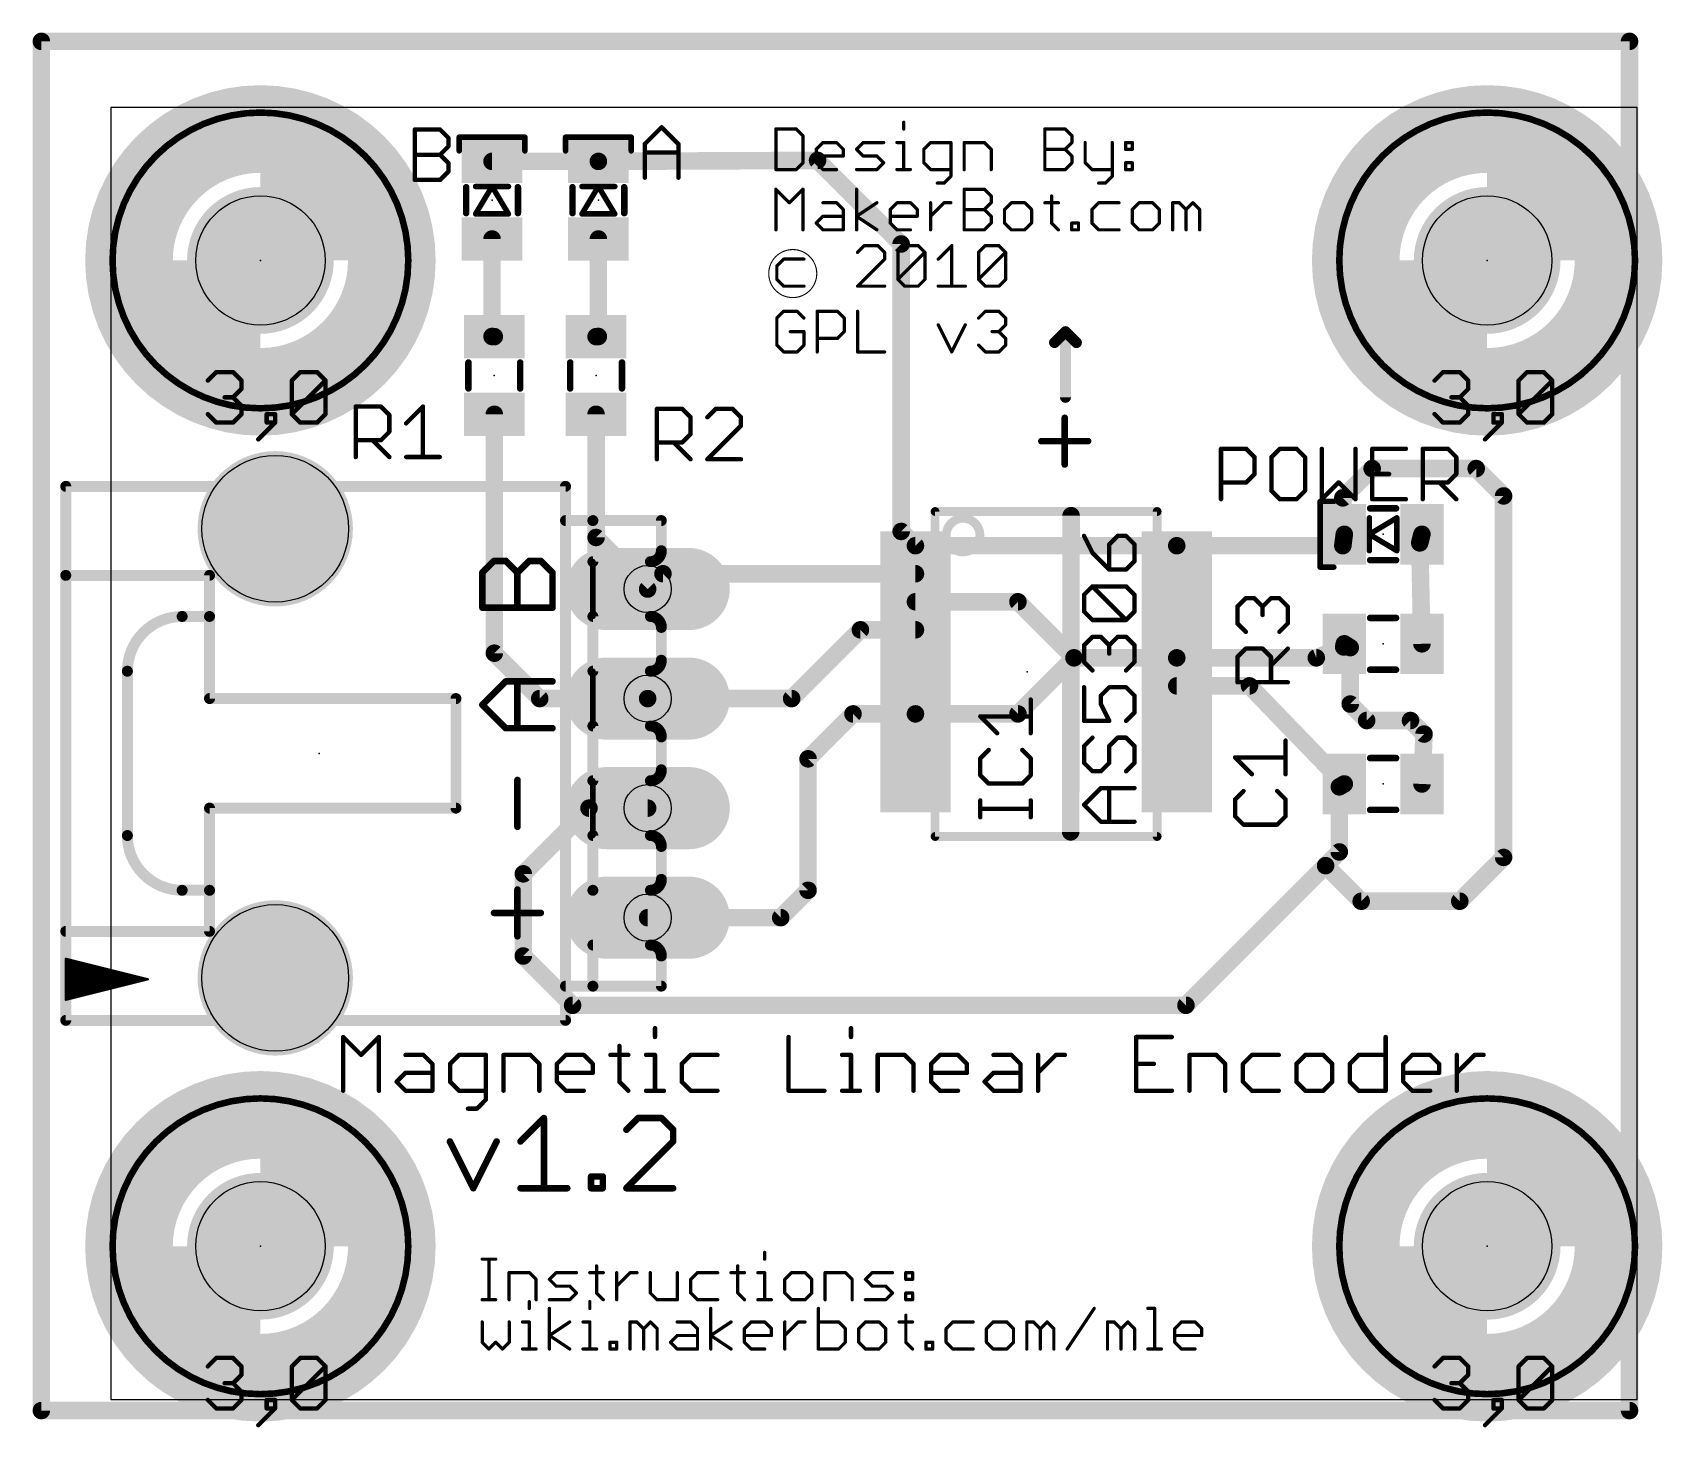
# Model space of a CAD drawing. Extents: x 16.3 to 54.1, y 16.1 to 48.5.
import ezdxf

# ---------------------------------------------------------------- set-up
doc = ezdxf.new("R2010")
doc.units = 0
for name, color, linetype in [('1', 14, 'CONTINUOUS'), ('16', 174, 'CONTINUOUS'), ('17', 94, 'CONTINUOUS'), ('20', 178, 'CONTINUOUS'), ('21', 251, 'CONTINUOUS'), ('23', 178, 'CONTINUOUS'), ('25', 251, 'CONTINUOUS'), ('27', 251, 'CONTINUOUS'), ('29', 251, 'CONTINUOUS'), ('30', 251, 'CONTINUOUS'), ('31', 251, 'CONTINUOUS'), ('39', 14, 'CONTINUOUS'), ('40', 174, 'CONTINUOUS'), ('41', 14, 'CONTINUOUS'), ('42', 174, 'CONTINUOUS'), ('43', 94, 'CONTINUOUS'), ('44', 251, 'CONTINUOUS'), ('48', 251, 'CONTINUOUS'), ('49', 251, 'CONTINUOUS'), ('51', 251, 'CONTINUOUS')]:
    doc.layers.add(name, color=color, linetype=linetype)

# ---------------------------------------------------------------- blocks, each defined once
blk = doc.blocks.new('RECT')
blk.add_solid([(-0.5, -0.5), (0.5, -0.5), (-0.5, 0.5), (0.5, 0.5)])
blk = doc.blocks.new('LONGP100')
at = {"const_width": 1}
blk.add_lwpolyline([(-0.5, 0), (0.5, 0)], dxfattribs=at)
at = {"const_width": 0.5}
for points in [[(-0.5, 0.25, 1), (-0.5, -0.25)], [(0.5, -0.25, 1), (0.5, 0.25)]]:
    blk.add_lwpolyline(points, format="xyb", dxfattribs=at)

msp = doc.modelspace()

# ---------------------------------------------------------------- linework, layer by layer
at = {"layer": '1', "const_width": 0.4064}
for points in [[(16.51, 48.26), (53.34, 48.26)], [(16.51, 16.51), (16.51, 48.26)], [(53.34, 48.26), (53.34, 16.51)], [(29.427, 45.477), (26.961, 45.477)], [(34.51, 45.5), (29.427, 45.477)], [(36.449, 43.561), (34.51, 45.5)], [(26.961, 41.416), (26.961, 43.677)], [(29.427, 41.416), (29.427, 43.677)], [(36.449, 36.896), (36.449, 43.561)], [(27.014, 41.413), (26.961, 41.416)], [(29.374, 41.413), (29.427, 41.416)], [(27.014, 34.073), (27.014, 39.613)], [(29.374, 36.756), (29.374, 39.613)], [(47.371, 38.354), (46.691, 37.674)], [(49.784, 38.354), (47.371, 38.354)], [(50.419, 37.719), (49.784, 38.354)], [(46.691, 37.674), (46.691, 36.565)], [(50.419, 29.337), (50.419, 37.719)], [(36.78, 36.565), (36.449, 36.896)], [(29.374, 36.756), (30.57, 35.56)], [(42.84, 36.565), (36.78, 36.565)], [(46.691, 36.565), (42.84, 36.565)], [(46.691, 36.565), (46.725, 36.83)], [(48.475, 36.63), (48.525, 36.83)], [(48.525, 34.29), (48.475, 36.63)], [(30.57, 35.56), (30.925, 35.915)], [(30.925, 35.915), (36.78, 35.915)], [(39.157, 35.265), (36.78, 35.265)], [(40.457, 33.965), (39.157, 35.265)], [(33.909, 33.02), (35.504, 34.615)], [(35.504, 34.615), (36.78, 34.615)], [(46.076, 33.965), (46.711, 34.2165)], [(46.711, 34.2165), (46.725, 34.29)], [(46.725, 34.29), (46.863, 34.202)], [(46.863, 34.202), (46.863, 32.893)], [(27.014, 34.073), (28.067, 33.02)], [(39.157, 32.665), (40.457, 33.965)], [(40.457, 33.965), (42.84, 33.965)], [(42.84, 33.965), (46.076, 33.965)], [(44.527, 33.315), (42.84, 33.315)], [(46.725, 31.04), (44.527, 33.315)], [(28.067, 33.02), (30.57, 33.02)], [(30.57, 33.02), (33.909, 33.02)], [(46.863, 32.893), (47.244, 32.512)], [(34.29, 31.623), (35.332, 32.665)], [(35.332, 32.665), (36.78, 32.665)], [(36.78, 32.665), (39.157, 32.665)], [(47.244, 32.512), (48.26, 32.512)], [(48.26, 32.512), (48.575, 32.197)], [(48.575, 32.197), (48.525, 31.04)], [(34.29, 28.575), (34.29, 31.623)], [(46.609, 30.974), (46.725, 31.04)], [(46.609, 29.464), (46.609, 30.974)], [(27.686, 28.956), (29.21, 30.48)], [(29.21, 30.48), (30.57, 30.48)], [(46.2915, 29.1465), (46.609, 29.464)], [(49.403, 28.321), (50.419, 29.337)], [(27.686, 27.051), (27.686, 28.956)], [(43.053, 25.908), (46.2915, 29.1465)], [(46.2915, 29.1465), (47.117, 28.321)], [(33.655, 27.94), (34.29, 28.575)], [(47.117, 28.321), (49.403, 28.321)], [(30.57, 27.94), (33.655, 27.94)], [(27.686, 27.051), (28.829, 25.908)], [(28.829, 25.908), (43.053, 25.908)], [(53.34, 16.51), (16.51, 16.51)]]:
    msp.add_lwpolyline(points, dxfattribs=at)
at = {"layer": '1', "const_width": 0.2032}
for points in [[(16.51, 48.3616, 1), (16.51, 48.1584)], [(16.6116, 48.26, 1), (16.4084, 48.26)], [(53.4416, 48.26, 1), (53.2384, 48.26)], [(53.34, 48.1584, 1), (53.34, 48.3616)], [(26.961, 45.5786, 1), (26.961, 45.3754)], [(29.4265, 45.5786, 1), (29.4275, 45.3754)], [(29.427, 45.3754, 1), (29.427, 45.5786)], [(34.5818, 45.5718, 1), (34.4382, 45.4282)], [(34.5105, 45.3984, 1), (34.5095, 45.6016)], [(27.0626, 43.677, 1), (26.8594, 43.677)], [(29.5286, 43.677, 1), (29.3254, 43.677)], [(36.5506, 43.561, 1), (36.3474, 43.561)], [(36.3772, 43.4892, 1), (36.5208, 43.6328)], [(26.9667, 41.5174, 1), (26.9553, 41.3146)], [(27.0083, 41.3116, 1), (27.0197, 41.5144)], [(29.3683, 41.5144, 1), (29.3797, 41.3116)], [(29.4327, 41.3146, 1), (29.4213, 41.5174)], [(26.8594, 41.416, 1), (27.0626, 41.416)], [(29.3254, 41.416, 1), (29.5286, 41.416)], [(27.1156, 39.613, 1), (26.9124, 39.613)], [(29.4756, 39.613, 1), (29.2724, 39.613)], [(47.371, 38.4556, 1), (47.371, 38.2524)], [(47.4428, 38.2822, 1), (47.2992, 38.4258)], [(49.8558, 38.4258, 1), (49.7122, 38.2822)], [(49.784, 38.2524, 1), (49.784, 38.4556)], [(46.7926, 37.674, 1), (46.5894, 37.674)], [(46.6192, 37.7458, 1), (46.7628, 37.6022)], [(50.5206, 37.719, 1), (50.3174, 37.719)], [(50.3472, 37.6472, 1), (50.4908, 37.7908)], [(36.5208, 36.9678, 1), (36.3772, 36.8242)], [(29.2724, 36.756, 1), (29.4756, 36.756)], [(29.4458, 36.8278, 1), (29.3022, 36.6842)], [(36.3474, 36.896, 1), (36.5506, 36.896)], [(36.78, 36.6666, 1), (36.78, 36.4634)], [(36.7082, 36.4932, 1), (36.8518, 36.6368)], [(42.84, 36.6666, 1), (42.84, 36.4634)], [(42.84, 36.4634, 1), (42.84, 36.6666)], [(46.5902, 36.5779, 1), (46.7918, 36.5521)], [(46.5894, 36.565, 1), (46.7926, 36.565)], [(46.8258, 36.8171, 1), (46.6242, 36.8429)], [(46.691, 36.4634, 1), (46.691, 36.6666)], [(48.5766, 36.6322, 1), (48.3734, 36.6278)], [(48.3764, 36.6546, 1), (48.5736, 36.6054)], [(48.6236, 36.8054, 1), (48.4264, 36.8546)], [(30.925, 36.0166, 1), (30.925, 35.8134)], [(30.9968, 35.8432, 1), (30.8532, 35.9868)], [(36.78, 35.8134, 1), (36.78, 36.0166)], [(30.4982, 35.6318, 1), (30.6418, 35.4882)], [(30.4982, 35.4882, 1), (30.6418, 35.6318)], [(36.78, 35.3666, 1), (36.78, 35.1634)], [(39.2288, 35.3368, 1), (39.0852, 35.1932)], [(39.157, 35.1634, 1), (39.157, 35.3666)], [(35.504, 34.7166, 1), (35.504, 34.5134)], [(35.5758, 34.5432, 1), (35.4322, 34.6868)], [(36.78, 34.5134, 1), (36.78, 34.7166)], [(46.7796, 34.3757, 1), (46.6704, 34.2043)], [(46.8248, 34.271, 1), (46.6252, 34.309)], [(46.7484, 34.122, 1), (46.6736, 34.311)], [(46.9646, 34.202, 1), (46.7614, 34.202)], [(48.4234, 34.2878, 1), (48.6266, 34.2922)], [(26.9124, 34.073, 1), (27.1156, 34.073)], [(27.0858, 34.1448, 1), (26.9422, 34.0012)], [(40.457, 34.0666, 1), (40.457, 33.8634)], [(40.5288, 33.8932, 1), (40.3852, 34.0368)], [(40.3852, 33.8932, 1), (40.5288, 34.0368)], [(42.84, 34.0666, 1), (42.84, 33.8634)], [(42.84, 33.8634, 1), (42.84, 34.0666)], [(46.0386, 34.0595, 1), (46.1134, 33.8705)], [(46.076, 33.8634, 1), (46.076, 34.0666)], [(46.6112, 34.2355, 1), (46.8108, 34.1975)], [(46.8084, 34.1163, 1), (46.9176, 34.2877)], [(42.84, 33.4166, 1), (42.84, 33.2134)], [(44.6001, 33.3856, 1), (44.4539, 33.2444)], [(44.527, 33.2134, 1), (44.527, 33.4166)], [(28.067, 33.1216, 1), (28.067, 32.9184)], [(27.9952, 32.9482, 1), (28.1388, 33.0918)], [(30.57, 33.1216, 1), (30.57, 32.9184)], [(30.57, 32.9184, 1), (30.57, 33.1216)], [(33.8372, 33.0918, 1), (33.9808, 32.9482)], [(33.909, 32.9184, 1), (33.909, 33.1216)], [(46.7614, 32.893, 1), (46.9646, 32.893)], [(46.9348, 32.9648, 1), (46.7912, 32.8212)], [(35.332, 32.7666, 1), (35.332, 32.5634)], [(35.4038, 32.5932, 1), (35.2602, 32.7368)], [(36.78, 32.7666, 1), (36.78, 32.5634)], [(36.78, 32.5634, 1), (36.78, 32.7666)], [(39.0852, 32.7368, 1), (39.2288, 32.5932)], [(39.157, 32.5634, 1), (39.157, 32.7666)], [(47.244, 32.6136, 1), (47.244, 32.4104)], [(47.1722, 32.4402, 1), (47.3158, 32.5838)], [(48.3318, 32.5838, 1), (48.1882, 32.4402)], [(48.26, 32.4104, 1), (48.26, 32.6136)], [(48.6765, 32.1926, 1), (48.4735, 32.2014)], [(48.5032, 32.1252, 1), (48.6468, 32.2688)], [(34.3916, 31.623, 1), (34.1884, 31.623)], [(34.2182, 31.6948, 1), (34.3618, 31.5512)], [(46.7106, 30.974, 1), (46.5074, 30.974)], [(46.5588, 31.0623, 1), (46.6592, 30.8857)], [(46.6519, 30.9694, 1), (46.7981, 31.1106)], [(46.7752, 30.9517, 1), (46.6748, 31.1283)], [(48.4235, 31.0444, 1), (48.6265, 31.0356)], [(29.21, 30.5816, 1), (29.21, 30.3784)], [(29.2818, 30.4082, 1), (29.1382, 30.5518)], [(30.57, 30.3784, 1), (30.57, 30.5816)], [(46.5074, 29.464, 1), (46.7106, 29.464)], [(46.6808, 29.3922, 1), (46.5372, 29.5358)], [(50.4908, 29.2652, 1), (50.3472, 29.4088)], [(27.7876, 28.956, 1), (27.5844, 28.956)], [(27.6142, 29.0278, 1), (27.7578, 28.8842)], [(46.3633, 29.2183, 1), (46.2197, 29.0747)], [(46.2197, 29.2183, 1), (46.3633, 29.0747)], [(46.3633, 29.0747, 1), (46.2197, 29.2183)], [(50.3174, 29.337, 1), (50.5206, 29.337)], [(34.3618, 28.5032, 1), (34.2182, 28.6468)], [(34.1884, 28.575, 1), (34.3916, 28.575)], [(47.117, 28.4226, 1), (47.117, 28.2194)], [(47.0452, 28.2492, 1), (47.1888, 28.3928)], [(49.3312, 28.3928, 1), (49.4748, 28.2492)], [(49.403, 28.2194, 1), (49.403, 28.4226)], [(30.57, 28.0416, 1), (30.57, 27.8384)], [(33.5832, 28.0118, 1), (33.7268, 27.8682)], [(33.655, 27.8384, 1), (33.655, 28.0416)], [(27.7578, 27.1228, 1), (27.6142, 26.9792)], [(27.5844, 27.051, 1), (27.7876, 27.051)], [(28.829, 26.0096, 1), (28.829, 25.8064)], [(28.7572, 25.8362, 1), (28.9008, 25.9798)], [(42.9812, 25.9798, 1), (43.1248, 25.8362)], [(43.053, 25.8064, 1), (43.053, 26.0096)], [(16.51, 16.6116, 1), (16.51, 16.4084)], [(53.34, 16.4084, 1), (53.34, 16.6116)], [(16.4084, 16.51, 1), (16.6116, 16.51)], [(53.2384, 16.51, 1), (53.4416, 16.51)]]:
    msp.add_lwpolyline(points, format="xyb", dxfattribs=at)
at = {"layer": '16', "const_width": 0.4064}
for points in [[(16.51, 48.26), (53.34, 48.26)], [(16.51, 16.51), (16.51, 48.26)], [(53.34, 48.26), (53.34, 16.51)], [(53.34, 16.51), (16.51, 16.51)]]:
    msp.add_lwpolyline(points, dxfattribs=at)
at = {"layer": '16', "const_width": 0.2032}
for points in [[(16.51, 48.3616, 1), (16.51, 48.1584)], [(16.6116, 48.26, 1), (16.4084, 48.26)], [(53.4416, 48.26, 1), (53.2384, 48.26)], [(53.34, 48.1584, 1), (53.34, 48.3616)], [(16.51, 16.6116, 1), (16.51, 16.4084)], [(53.34, 16.4084, 1), (53.34, 16.6116)], [(16.4084, 16.51, 1), (16.6116, 16.51)], [(53.2384, 16.51, 1), (53.4416, 16.51)]]:
    msp.add_lwpolyline(points, format="xyb", dxfattribs=at)
at = {"layer": '20'}
for p, q in [((53.518, 46.726), (18.124, 46.726)), ((18.124, 46.726), (18.124, 16.764)), ((53.518, 16.764), (53.518, 46.726)), ((18.124, 16.764), (53.518, 16.764))]:
    msp.add_line(p, q, dxfattribs=at)
for centre, radius in [((21.59, 43.18), 1.5), ((50.038, 43.18), 1.5), ((21.934, 36.957), 1.7), ((21.934, 26.543), 1.7), ((21.59, 20.32), 1.5), ((50.038, 20.32), 1.5)]:
    msp.add_circle(centre, radius, dxfattribs=at)
at = {"layer": '21'}
for points, const_width in [([(21.59, 39.751, 1), (21.59, 46.609, 1), (21.59, 39.751)], 0.1524), ([(50.038, 39.751, 1), (50.038, 46.609, 1), (50.038, 39.751)], 0.1524), ([(33.5441, 46.2468, 1), (33.5441, 46.2087)], 0.0381), ([(33.5632, 46.2277, 1), (33.5251, 46.2277)], 0.0381), ([(34.0279, 46.2412, 1), (34.0009, 46.2142)], 0.0381), ([(34.0144, 46.2087, 1), (34.0144, 46.2468)], 0.0381), ([(36.5265, 46.3845, 1), (36.4884, 46.3845)], 0.0381), ([(36.4884, 46.2277, 1), (36.5265, 46.2277)], 0.0381), ([(39.7809, 46.2468, 1), (39.7809, 46.2087)], 0.0381), ([(39.7999, 46.2277, 1), (39.7618, 46.2277)], 0.0381), ([(40.2647, 46.2412, 1), (40.2377, 46.2142)], 0.0381), ([(40.2512, 46.2087, 1), (40.2512, 46.2468)], 0.0381), ([(26.199, 46.0693, 1), (26.199, 46.0057)], 0.0635), ([(26.2308, 46.0375, 1), (26.1673, 46.0375)], 0.0635), ([(26.1673, 45.72, 1), (26.2308, 45.72)], 0.0635), ([(27.7548, 46.0375, 1), (27.6913, 46.0375)], 0.0635), ([(27.6913, 45.72, 1), (27.7548, 45.72)], 0.0635), ([(27.723, 46.0057, 1), (27.723, 46.0693)], 0.0635), ([(28.665, 46.0693, 1), (28.665, 46.0057)], 0.0635), ([(28.6968, 46.0375, 1), (28.6333, 46.0375)], 0.0635), ([(28.6333, 45.72, 1), (28.6968, 45.72)], 0.0635), ([(30.2207, 46.0375, 1), (30.1573, 46.0375)], 0.0635), ([(30.1573, 45.72, 1), (30.2207, 45.72)], 0.0635), ([(30.189, 46.0057, 1), (30.189, 46.0693)], 0.0635), ([(34.1902, 46.0709, 1), (34.1521, 46.0709)], 0.0381), ([(34.1577, 46.0575, 1), (34.1846, 46.0844)], 0.0381), ([(34.4987, 45.7574, 1), (34.4606, 45.7574)], 0.0381), ([(34.4661, 45.7709, 1), (34.4931, 45.7439)], 0.0381), ([(34.6364, 45.9332, 1), (34.6364, 45.8951)], 0.0381), ([(34.6499, 45.9007, 1), (34.6229, 45.9276)], 0.0381), ([(34.9634, 45.9276, 1), (34.9364, 45.9007)], 0.0381), ([(34.9499, 45.8951, 1), (34.9499, 45.9332)], 0.0381), ([(35.1257, 45.7574, 1), (35.0876, 45.7574)], 0.0381), ([(35.0932, 45.7439, 1), (35.1202, 45.7709)], 0.0381), ([(35.4286, 45.7709, 1), (35.4017, 45.7439)], 0.0381), ([(35.4017, 45.7709, 1), (35.4286, 45.7439)], 0.0381), ([(35.5719, 45.9332, 1), (35.5719, 45.8951)], 0.0381), ([(35.5854, 45.9007, 1), (35.5584, 45.9276)], 0.0381), ([(36.0422, 45.8951, 1), (36.0422, 45.9332)], 0.0381), ([(36.3507, 45.9332, 1), (36.3507, 45.8951)], 0.0381), ([(36.5265, 45.9142, 1), (36.4884, 45.9142)], 0.0381), ([(36.5074, 45.8951, 1), (36.5074, 45.9332)], 0.0381), ([(36.9609, 45.7709, 1), (36.9878, 45.7439)], 0.0381), ([(36.9934, 45.7574, 1), (36.9553, 45.7574)], 0.0381), ([(37.1311, 45.9332, 1), (37.1311, 45.8951)], 0.0381), ([(37.1446, 45.9007, 1), (37.1176, 45.9276)], 0.0381), ([(37.6205, 45.9142, 1), (37.5824, 45.9142)], 0.0381), ([(37.6014, 45.8951, 1), (37.6014, 45.9332)], 0.0381), ([(37.9289, 45.9142, 1), (37.8908, 45.9142)], 0.0381), ([(37.9099, 45.9332, 1), (37.9099, 45.8951)], 0.0381), ([(38.3936, 45.9276, 1), (38.3667, 45.9007)], 0.0381), ([(38.3802, 45.8951, 1), (38.3802, 45.9332)], 0.0381), ([(38.556, 45.7574, 1), (38.5179, 45.7574)], 0.0381), ([(38.5235, 45.7439, 1), (38.5504, 45.7709)], 0.0381), ([(39.7809, 45.7765, 1), (39.7809, 45.7384)], 0.0381), ([(40.2647, 45.7709, 1), (40.2377, 45.7439)], 0.0381), ([(40.2377, 45.7709, 1), (40.2647, 45.7439)], 0.0381), ([(40.2512, 45.7384, 1), (40.2512, 45.7765)], 0.0381), ([(40.427, 46.0709, 1), (40.3889, 46.0709)], 0.0381), ([(40.3889, 45.9142, 1), (40.427, 45.9142)], 0.0381), ([(40.3945, 46.0575, 1), (40.4214, 46.0844)], 0.0381), ([(40.4214, 45.9007, 1), (40.3945, 45.9276)], 0.0381), ([(40.7355, 45.9142, 1), (40.6974, 45.9142)], 0.0381), ([(41.3625, 45.9142, 1), (41.3244, 45.9142)], 0.0381), ([(41.671, 45.9142, 1), (41.6329, 45.9142)], 0.0381), ([(41.6519, 45.9332, 1), (41.6519, 45.8951)], 0.0381), ([(41.6519, 45.7765, 1), (41.6519, 45.7384)], 0.0381), ([(41.6329, 45.7574, 1), (41.671, 45.7574)], 0.0381), ([(41.8277, 45.9142, 1), (41.7896, 45.9142)], 0.0381), ([(41.7896, 45.7574, 1), (41.8277, 45.7574)], 0.0381), ([(41.8087, 45.8951, 1), (41.8087, 45.9332)], 0.0381), ([(41.8087, 45.7384, 1), (41.8087, 45.7765)], 0.0381), ([(34.1521, 45.4439, 1), (34.1902, 45.4439)], 0.0381), ([(34.1846, 45.4304, 1), (34.1577, 45.4573)], 0.0381), ([(34.4796, 45.6197, 1), (34.4796, 45.5816)], 0.0381), ([(34.4931, 45.4573, 1), (34.4661, 45.4304)], 0.0381), ([(34.4606, 45.4439, 1), (34.4987, 45.4439)], 0.0381), ([(35.0876, 45.6006, 1), (35.1257, 45.6006)], 0.0381), ([(35.1067, 45.5816, 1), (35.1067, 45.6197)], 0.0381), ([(35.5719, 45.6197, 1), (35.5719, 45.5816)], 0.0381), ([(35.5584, 45.5872, 1), (35.5854, 45.6141)], 0.0381), ([(35.8989, 45.6141, 1), (35.872, 45.5872)], 0.0381), ([(35.8854, 45.5816, 1), (35.8854, 45.6197)], 0.0381), ([(36.0557, 45.4304, 1), (36.0287, 45.4573)], 0.0381), ([(36.0287, 45.4304, 1), (36.0557, 45.4573)], 0.0381), ([(36.9878, 45.4573, 1), (36.9609, 45.4304)], 0.0381), ([(36.9553, 45.4439, 1), (36.9934, 45.4439)], 0.0381), ([(40.427, 45.6006, 1), (40.3889, 45.6006)], 0.0381), ([(40.3889, 45.4439, 1), (40.427, 45.4439)], 0.0381), ([(40.3945, 45.5872, 1), (40.4214, 45.6141)], 0.0381), ([(40.4214, 45.4304, 1), (40.3945, 45.4573)], 0.0381), ([(40.7299, 45.4573, 1), (40.7029, 45.4304)], 0.0381), ([(40.6974, 45.4439, 1), (40.7355, 45.4439)], 0.0381), ([(41.671, 45.4439, 1), (41.6329, 45.4439)], 0.0381), ([(41.6519, 45.4629, 1), (41.6519, 45.4248)], 0.0381), ([(41.8277, 45.4439, 1), (41.7896, 45.4439)], 0.0381), ([(41.8087, 45.4248, 1), (41.8087, 45.4629)], 0.0381), ([(33.5441, 45.3062, 1), (33.5441, 45.2681)], 0.0381), ([(33.5251, 45.2871, 1), (33.5632, 45.2871)], 0.0381), ([(34.0009, 45.3006, 1), (34.0279, 45.2736)], 0.0381), ([(34.0144, 45.2681, 1), (34.0144, 45.3062)], 0.0381), ([(34.6364, 45.3062, 1), (34.6364, 45.2681)], 0.0381), ([(34.6229, 45.2736, 1), (34.6499, 45.3006)], 0.0381), ([(34.9499, 45.2681, 1), (34.9499, 45.3062)], 0.0381), ([(35.4151, 45.3062, 1), (35.4151, 45.2681)], 0.0381), ([(35.872, 45.3006, 1), (35.8989, 45.2736)], 0.0381), ([(35.8854, 45.2681, 1), (35.8854, 45.3062)], 0.0381), ([(36.3507, 45.3062, 1), (36.3507, 45.2681)], 0.0381), ([(36.4884, 45.2871, 1), (36.5265, 45.2871)], 0.0381), ([(36.6642, 45.2681, 1), (36.6642, 45.3062)], 0.0381), ([(37.1311, 45.3062, 1), (37.1311, 45.2681)], 0.0381), ([(37.1176, 45.2736, 1), (37.1446, 45.3006)], 0.0381), ([(37.2879, 44.9926, 1), (37.2879, 44.9545)], 0.0381), ([(37.4312, 44.987, 1), (37.4581, 44.9601)], 0.0381), ([(37.4446, 44.9545, 1), (37.4446, 44.9926)], 0.0381), ([(37.5824, 45.1303, 1), (37.6205, 45.1303)], 0.0381), ([(37.6149, 45.1169, 1), (37.5879, 45.1438)], 0.0381), ([(37.6014, 45.2681, 1), (37.6014, 45.3062)], 0.0381), ([(37.8908, 45.2871, 1), (37.9289, 45.2871)], 0.0381), ([(38.5179, 45.2871, 1), (38.556, 45.2871)], 0.0381), ([(39.7809, 45.3062, 1), (39.7809, 45.2681)], 0.0381), ([(39.7618, 45.2871, 1), (39.7999, 45.2871)], 0.0381), ([(40.2377, 45.3006, 1), (40.2647, 45.2736)], 0.0381), ([(40.2512, 45.2681, 1), (40.2512, 45.3062)], 0.0381), ([(40.8732, 45.3062, 1), (40.8732, 45.2681)], 0.0381), ([(40.8597, 45.2736, 1), (40.8866, 45.3006)], 0.0381), ([(41.0299, 44.9926, 1), (41.0299, 44.9545)], 0.0381), ([(41.1732, 44.987, 1), (41.2002, 44.9601)], 0.0381), ([(41.1867, 44.9545, 1), (41.1867, 44.9926)], 0.0381), ([(41.3244, 45.1303, 1), (41.3625, 45.1303)], 0.0381), ([(41.3569, 45.1169, 1), (41.33, 45.1438)], 0.0381), ([(41.3435, 45.2681, 1), (41.3435, 45.3062)], 0.0381), ([(41.6519, 45.3062, 1), (41.6519, 45.2681)], 0.0381), ([(41.6329, 45.2871, 1), (41.671, 45.2871)], 0.0381), ([(41.7896, 45.2871, 1), (41.8277, 45.2871)], 0.0381), ([(41.8087, 45.2681, 1), (41.8087, 45.3062)], 0.0381), ([(21.59, 41.58, 1), (21.59, 44.78, 1), (21.59, 41.58)], 0.2032), ([(26.3991, 44.877, 1), (26.3229, 44.877)], 0.0762), ([(26.58, 44.9263, 1), (26.58, 44.8627)], 0.0635), ([(26.961, 44.9263, 1), (26.961, 44.8627)], 0.0635), ([(26.9882, 44.9108, 1), (26.9338, 44.8782)], 0.0635), ([(26.9882, 44.8782, 1), (26.9338, 44.9108)], 0.0635), ([(26.961, 44.8627, 1), (26.961, 44.9263)], 0.0635), ([(27.342, 44.8627, 1), (27.342, 44.9263)], 0.0635), ([(27.5991, 44.877, 1), (27.5229, 44.877)], 0.0762), ([(28.8651, 44.877, 1), (28.7889, 44.877)], 0.0762), ([(29.046, 44.9263, 1), (29.046, 44.8627)], 0.0635), ([(29.427, 44.9263, 1), (29.427, 44.8627)], 0.0635), ([(29.4542, 44.9108, 1), (29.3998, 44.8782)], 0.0635), ([(29.4542, 44.8782, 1), (29.3998, 44.9108)], 0.0635), ([(29.427, 44.8627, 1), (29.427, 44.9263)], 0.0635), ([(29.808, 44.8627, 1), (29.808, 44.9263)], 0.0635), ([(30.0651, 44.877, 1), (29.9889, 44.877)], 0.0762), ([(33.5576, 44.8442, 1), (33.5306, 44.8172)], 0.0381), ([(33.5632, 44.8307, 1), (33.5251, 44.8307)], 0.0381), ([(34.1902, 44.8307, 1), (34.1521, 44.8307)], 0.0381), ([(34.1846, 44.8172, 1), (34.1577, 44.8442)], 0.0381), ([(35.4342, 44.8307, 1), (35.3961, 44.8307)], 0.0381), ([(37.9098, 44.8498, 1), (37.9098, 44.8117)], 0.0381), ([(37.9289, 44.8307, 1), (37.8908, 44.8307)], 0.0381), ([(38.3936, 44.8442, 1), (38.3667, 44.8172)], 0.0381), ([(38.3802, 44.8117, 1), (38.3802, 44.8498)], 0.0381), ([(38.556, 44.6739, 1), (38.5179, 44.6739)], 0.0381), ([(38.5234, 44.6605, 1), (38.5504, 44.6874)], 0.0381), ([(39.9567, 44.6739, 1), (39.9186, 44.6739)], 0.0381), ([(50.038, 41.58, 1), (50.038, 44.78, 1), (50.038, 41.58)], 0.2032), ([(26.3229, 44.277, 1), (26.3991, 44.277)], 0.0762), ([(26.58, 44.2913, 1), (26.58, 44.2278)], 0.0635), ([(26.5528, 44.2758, 1), (26.6072, 44.2432)], 0.0635), ([(27.3148, 44.2432, 1), (27.3692, 44.2758)], 0.0635), ([(27.342, 44.2278, 1), (27.342, 44.2913)], 0.0635), ([(27.5229, 44.277, 1), (27.5991, 44.277)], 0.0762), ([(28.7889, 44.277, 1), (28.8651, 44.277)], 0.0762), ([(29.046, 44.2913, 1), (29.046, 44.2278)], 0.0635), ([(29.0188, 44.2758, 1), (29.0732, 44.2432)], 0.0635), ([(29.7808, 44.2432, 1), (29.8352, 44.2758)], 0.0635), ([(29.808, 44.2278, 1), (29.808, 44.2913)], 0.0635), ([(29.9889, 44.277, 1), (30.0651, 44.277)], 0.0762), ([(33.8442, 44.5306, 1), (33.8711, 44.5037)], 0.0381), ([(33.8442, 44.5037, 1), (33.8711, 44.5306)], 0.0381), ([(34.6364, 44.5362, 1), (34.6364, 44.4981)], 0.0381), ([(34.6364, 44.2227, 1), (34.6364, 44.1846)], 0.0381), ([(34.6499, 44.1902, 1), (34.6229, 44.2171)], 0.0381), ([(34.9634, 44.5306, 1), (34.9364, 44.5037)], 0.0381), ([(34.9499, 44.4981, 1), (34.9499, 44.5362)], 0.0381), ([(35.1257, 44.3604, 1), (35.0876, 44.3604)], 0.0381), ([(35.0932, 44.3469, 1), (35.1202, 44.3739)], 0.0381), ([(35.1067, 44.1846, 1), (35.1067, 44.2227)], 0.0381), ([(35.4257, 44.2195, 1), (35.4046, 44.1878)], 0.0381), ([(35.4046, 44.2195, 1), (35.4257, 44.1878)], 0.0381), ([(35.896, 44.5013, 1), (35.8749, 44.533)], 0.0381), ([(36.2138, 44.3604, 1), (36.1757, 44.3604)], 0.0381), ([(36.1813, 44.3739, 1), (36.2082, 44.3469)], 0.0381), ([(36.1947, 44.2227, 1), (36.1947, 44.1846)], 0.0381), ([(36.3515, 44.5362, 1), (36.3515, 44.4981)], 0.0381), ([(36.365, 44.5037, 1), (36.338, 44.5306)], 0.0381), ([(36.6785, 44.5306, 1), (36.6516, 44.5037)], 0.0381), ([(36.665, 44.4981, 1), (36.665, 44.5362)], 0.0381), ([(36.8409, 44.3604, 1), (36.8028, 44.3604)], 0.0381), ([(36.8028, 44.2036, 1), (36.8409, 44.2036)], 0.0381), ([(36.8083, 44.3469, 1), (36.8353, 44.3739)], 0.0381), ([(36.8218, 44.1846, 1), (36.8218, 44.2227)], 0.0381), ([(37.1493, 44.5172, 1), (37.1112, 44.5172)], 0.0381), ([(37.1168, 44.2171, 1), (37.1437, 44.1902)], 0.0381), ([(37.4438, 44.5362, 1), (37.4438, 44.4981)], 0.0381), ([(37.4573, 44.5037, 1), (37.4303, 44.5306)], 0.0381), ([(37.6006, 44.4981, 1), (37.6006, 44.5362)], 0.0381), ([(37.9098, 44.3795, 1), (37.9098, 44.3414)], 0.0381), ([(38.3936, 44.3739, 1), (38.3667, 44.3469)], 0.0381), ([(38.3667, 44.3739, 1), (38.3936, 44.3469)], 0.0381), ([(38.3802, 44.3414, 1), (38.3802, 44.3795)], 0.0381), ([(38.5179, 44.5172, 1), (38.556, 44.5172)], 0.0381), ([(38.556, 44.2036, 1), (38.5179, 44.2036)], 0.0381), ([(38.5504, 44.5037, 1), (38.5234, 44.5306)], 0.0381), ([(38.5234, 44.1902, 1), (38.5504, 44.2171)], 0.0381), ([(38.8319, 44.3739, 1), (38.8588, 44.3469)], 0.0381), ([(38.8644, 44.3604, 1), (38.8263, 44.3604)], 0.0381), ([(39.0021, 44.5362, 1), (39.0021, 44.4981)], 0.0381), ([(39.0156, 44.5037, 1), (38.9887, 44.5306)], 0.0381), ([(39.3291, 44.5306, 1), (39.3022, 44.5037)], 0.0381), ([(39.3157, 44.4981, 1), (39.3157, 44.5362)], 0.0381), ([(39.4915, 44.3604, 1), (39.4534, 44.3604)], 0.0381), ([(39.459, 44.3469, 1), (39.4859, 44.3739)], 0.0381), ([(39.7809, 44.5362, 1), (39.7809, 44.4981)], 0.0381), ([(40.0944, 44.4981, 1), (40.0944, 44.5362)], 0.0381), ([(40.8914, 44.3604, 1), (40.8533, 44.3604)], 0.0381), ([(40.8589, 44.3739, 1), (40.8858, 44.3469)], 0.0381), ([(41.0291, 44.5362, 1), (41.0291, 44.4981)], 0.0381), ([(41.0426, 44.5037, 1), (41.0156, 44.5306)], 0.0381), ([(41.4994, 44.4981, 1), (41.4994, 44.5362)], 0.0381), ([(41.7944, 44.3739, 1), (41.8213, 44.3469)], 0.0381), ([(41.8269, 44.3604, 1), (41.7888, 44.3604)], 0.0381), ([(41.9646, 44.5362, 1), (41.9646, 44.4981)], 0.0381), ([(41.9781, 44.5037, 1), (41.9511, 44.5306)], 0.0381), ([(42.2916, 44.5306, 1), (42.2647, 44.5037)], 0.0381), ([(42.2781, 44.4981, 1), (42.2781, 44.5362)], 0.0381), ([(42.454, 44.3604, 1), (42.4159, 44.3604)], 0.0381), ([(42.4214, 44.3469, 1), (42.4484, 44.3739)], 0.0381), ([(42.7624, 44.5172, 1), (42.7243, 44.5172)], 0.0381), ([(42.7434, 44.5362, 1), (42.7434, 44.4981)], 0.0381), ([(42.9136, 44.5306, 1), (42.8867, 44.5037)], 0.0381), ([(42.9001, 44.4981, 1), (42.9001, 44.5362)], 0.0381), ([(43.0759, 44.3604, 1), (43.0378, 44.3604)], 0.0381), ([(43.0434, 44.3739, 1), (43.0704, 44.3469)], 0.0381), ([(43.0434, 44.3469, 1), (43.0704, 44.3739)], 0.0381), ([(43.2271, 44.5306, 1), (43.2002, 44.5037)], 0.0381), ([(43.2271, 44.5037, 1), (43.2002, 44.5306)], 0.0381), ([(43.3895, 44.3604, 1), (43.3514, 44.3604)], 0.0381), ([(43.357, 44.3469, 1), (43.3839, 44.3739)], 0.0381), ([(33.5251, 43.8901, 1), (33.5632, 43.8901)], 0.0381), ([(34.1521, 43.8901, 1), (34.1902, 43.8901)], 0.0381), ([(34.4931, 44.0603, 1), (34.4661, 44.0334)], 0.0381), ([(34.4661, 44.0603, 1), (34.4931, 44.0334)], 0.0381), ([(34.6364, 43.9092, 1), (34.6364, 43.8711)], 0.0381), ([(34.6229, 43.8766, 1), (34.6499, 43.9036)], 0.0381), ([(35.0876, 43.8901, 1), (35.1257, 43.8901)], 0.0381), ([(35.1067, 43.8711, 1), (35.1067, 43.9092)], 0.0381), ([(35.3961, 43.8901, 1), (35.4342, 43.8901)], 0.0381), ([(35.8749, 43.8742, 1), (35.896, 43.906)], 0.0381), ([(36.1757, 44.0469, 1), (36.2138, 44.0469)], 0.0381), ([(36.2082, 44.0603, 1), (36.1813, 44.0334)], 0.0381), ([(36.3515, 43.9092, 1), (36.3515, 43.8711)], 0.0381), ([(36.338, 43.8766, 1), (36.365, 43.9036)], 0.0381), ([(36.665, 43.8711, 1), (36.665, 43.9092)], 0.0381), ([(37.1112, 43.8901, 1), (37.1493, 43.8901)], 0.0381), ([(37.9098, 43.9092, 1), (37.9098, 43.8711)], 0.0381), ([(37.8908, 43.8901, 1), (37.9289, 43.8901)], 0.0381), ([(38.3667, 43.9036, 1), (38.3936, 43.8766)], 0.0381), ([(38.3802, 43.8711, 1), (38.3802, 43.9092)], 0.0381), ([(38.5179, 44.0469, 1), (38.556, 44.0469)], 0.0381), ([(38.5504, 44.0334, 1), (38.5234, 44.0603)], 0.0381), ([(38.8588, 44.0603, 1), (38.8319, 44.0334)], 0.0381), ([(38.8263, 44.0469, 1), (38.8644, 44.0469)], 0.0381), ([(39.0021, 43.9092, 1), (39.0021, 43.8711)], 0.0381), ([(38.9887, 43.8766, 1), (39.0156, 43.9036)], 0.0381), ([(39.3022, 43.9036, 1), (39.3291, 43.8766)], 0.0381), ([(39.3157, 43.8711, 1), (39.3157, 43.9092)], 0.0381), ([(39.4534, 44.0469, 1), (39.4915, 44.0469)], 0.0381), ([(39.4859, 44.0334, 1), (39.459, 44.0603)], 0.0381), ([(39.9186, 44.0469, 1), (39.9567, 44.0469)], 0.0381), ([(39.9511, 44.0603, 1), (39.9242, 44.0334)], 0.0381), ([(40.081, 43.8766, 1), (40.1079, 43.9036)], 0.0381), ([(40.4236, 44.0469, 1), (40.3855, 44.0469)], 0.0381), ([(40.4046, 44.0659, 1), (40.4046, 44.0278)], 0.0381), ([(40.4046, 43.9092, 1), (40.4046, 43.8711)], 0.0381), ([(40.3855, 43.8901, 1), (40.4236, 43.8901)], 0.0381), ([(40.5804, 44.0469, 1), (40.5423, 44.0469)], 0.0381), ([(40.5423, 43.8901, 1), (40.5804, 43.8901)], 0.0381), ([(40.5613, 44.0278, 1), (40.5613, 44.0659)], 0.0381), ([(40.5613, 43.8711, 1), (40.5613, 43.9092)], 0.0381), ([(40.8533, 44.0469, 1), (40.8914, 44.0469)], 0.0381), ([(40.8858, 44.0603, 1), (40.8589, 44.0334)], 0.0381), ([(41.0291, 43.9092, 1), (41.0291, 43.8711)], 0.0381), ([(41.0156, 43.8766, 1), (41.0426, 43.9036)], 0.0381), ([(41.4994, 43.8711, 1), (41.4994, 43.9092)], 0.0381), ([(41.8213, 44.0603, 1), (41.7944, 44.0334)], 0.0381), ([(41.7888, 44.0469, 1), (41.8269, 44.0469)], 0.0381), ([(41.9646, 43.9092, 1), (41.9646, 43.8711)], 0.0381), ([(41.9511, 43.8766, 1), (41.9781, 43.9036)], 0.0381), ([(42.2647, 43.9036, 1), (42.2916, 43.8766)], 0.0381), ([(42.2781, 43.8711, 1), (42.2781, 43.9092)], 0.0381), ([(42.4159, 44.0469, 1), (42.454, 44.0469)], 0.0381), ([(42.4484, 44.0334, 1), (42.4214, 44.0603)], 0.0381), ([(42.7243, 43.8901, 1), (42.7624, 43.8901)], 0.0381), ([(43.0378, 43.8901, 1), (43.0759, 43.8901)], 0.0381), ([(43.3514, 43.8901, 1), (43.3895, 43.8901)], 0.0381), ([(35.5939, 43.5428, 1), (35.5939, 43.5047)], 0.0381), ([(35.6074, 43.5102, 1), (35.5804, 43.5372)], 0.0381), ([(35.9209, 43.5372, 1), (35.894, 43.5102)], 0.0381), ([(35.9074, 43.5047, 1), (35.9074, 43.5428)], 0.0381), ([(36.5294, 43.5428, 1), (36.5294, 43.5047)], 0.0381), ([(36.5429, 43.5102, 1), (36.516, 43.5372)], 0.0381), ([(36.8564, 43.5372, 1), (36.8295, 43.5102)], 0.0381), ([(36.843, 43.5047, 1), (36.843, 43.5428)], 0.0381), ([(37.6408, 43.5237, 1), (37.6027, 43.5237)], 0.0381), ([(37.6352, 43.5102, 1), (37.6082, 43.5372)], 0.0381), ([(38.4005, 43.5428, 1), (38.4005, 43.5047)], 0.0381), ([(38.4139, 43.5102, 1), (38.387, 43.5372)], 0.0381), ([(38.7275, 43.5372, 1), (38.7005, 43.5102)], 0.0381), ([(38.714, 43.5047, 1), (38.714, 43.5428)], 0.0381), ([(33.9344, 42.3182, 1), (33.9344, 43.4322, 1), (33.9344, 42.3182)], 0.0254), ([(33.5851, 43.0534, 1), (33.547, 43.0534)], 0.0381), ([(33.7229, 43.2292, 1), (33.7229, 43.1911)], 0.0381), ([(33.7363, 43.1967, 1), (33.7094, 43.2236)], 0.0381), ([(34.1932, 43.1911, 1), (34.1932, 43.2292)], 0.0381), ([(35.4237, 43.3804, 1), (35.4506, 43.3535)], 0.0381), ([(36.0833, 43.3669, 1), (36.0452, 43.3669)], 0.0381), ([(36.0452, 43.2102, 1), (36.0833, 43.2102)], 0.0381), ([(36.0507, 43.3535, 1), (36.0777, 43.3804)], 0.0381), ([(36.0777, 43.1967, 1), (36.0507, 43.2236)], 0.0381), ([(36.3917, 43.3669, 1), (36.3536, 43.3669)], 0.0381), ([(36.3592, 43.3804, 1), (36.3861, 43.3535)], 0.0381), ([(37.0188, 43.3669, 1), (36.9807, 43.3669)], 0.0381), ([(37.0132, 43.3535, 1), (36.9863, 43.3804)], 0.0381), ([(36.9863, 43.3535, 1), (37.0132, 43.3804)], 0.0381), ([(37.2947, 43.2236, 1), (37.3216, 43.1967)], 0.0381), ([(38.2627, 43.3669, 1), (38.2246, 43.3669)], 0.0381), ([(38.2302, 43.3804, 1), (38.2572, 43.3535)], 0.0381), ([(38.8898, 43.3669, 1), (38.8517, 43.3669)], 0.0381), ([(38.8842, 43.3535, 1), (38.8573, 43.3804)], 0.0381), ([(38.8573, 43.3535, 1), (38.8842, 43.3804)], 0.0381), ([(33.547, 42.7399, 1), (33.5851, 42.7399)], 0.0381), ([(33.5526, 43.0669, 1), (33.5796, 43.0399)], 0.0381), ([(33.5796, 42.7533, 1), (33.5526, 42.7264)], 0.0381), ([(36.3861, 42.7533, 1), (36.3592, 42.7264)], 0.0381), ([(36.3592, 42.7533, 1), (36.3861, 42.7264)], 0.0381), ([(36.3536, 42.7399, 1), (36.3917, 42.7399)], 0.0381), ([(36.9807, 42.7399, 1), (37.0188, 42.7399)], 0.0381), ([(37.0132, 42.7264, 1), (36.9863, 42.7533)], 0.0381), ([(38.2572, 42.7533, 1), (38.2302, 42.7264)], 0.0381), ([(38.2302, 42.7533, 1), (38.2572, 42.7264)], 0.0381), ([(38.2246, 42.7399, 1), (38.2627, 42.7399)], 0.0381), ([(38.8517, 42.7399, 1), (38.8898, 42.7399)], 0.0381), ([(38.8842, 42.7264, 1), (38.8573, 42.7533)], 0.0381), ([(33.7229, 42.6022, 1), (33.7229, 42.5641)], 0.0381), ([(33.7094, 42.5696, 1), (33.7363, 42.5966)], 0.0381), ([(34.1932, 42.5641, 1), (34.1932, 42.6022)], 0.0381), ([(35.4371, 42.6022, 1), (35.4371, 42.5641)], 0.0381), ([(35.4237, 42.5966, 1), (35.4506, 42.5696)], 0.0381), ([(36.0642, 42.5641, 1), (36.0642, 42.6022)], 0.0381), ([(36.5294, 42.6022, 1), (36.5294, 42.5641)], 0.0381), ([(36.516, 42.5696, 1), (36.5429, 42.5966)], 0.0381), ([(36.8295, 42.5966, 1), (36.8564, 42.5696)], 0.0381), ([(36.843, 42.5641, 1), (36.843, 42.6022)], 0.0381), ([(37.3082, 42.6022, 1), (37.3082, 42.5641)], 0.0381), ([(37.6027, 42.5831, 1), (37.6408, 42.5831)], 0.0381), ([(37.9352, 42.5641, 1), (37.9352, 42.6022)], 0.0381), ([(38.4005, 42.6022, 1), (38.4005, 42.5641)], 0.0381), ([(38.387, 42.5696, 1), (38.4139, 42.5966)], 0.0381), ([(38.7005, 42.5966, 1), (38.7275, 42.5696)], 0.0381), ([(38.714, 42.5641, 1), (38.714, 42.6022)], 0.0381), ([(33.7229, 42.0188, 1), (33.7229, 41.9807)], 0.0381), ([(33.7363, 41.9862, 1), (33.7094, 42.0132)], 0.0381), ([(34.0499, 42.0132, 1), (34.0229, 41.9862)], 0.0381), ([(34.0364, 41.9807, 1), (34.0364, 42.0188)], 0.0381), ([(34.5207, 41.9997, 1), (34.4826, 41.9997)], 0.0381), ([(34.5016, 42.0188, 1), (34.5016, 41.9807)], 0.0381), ([(34.9854, 42.0132, 1), (34.9584, 41.9862)], 0.0381), ([(34.9719, 41.9807, 1), (34.9719, 42.0188)], 0.0381), ([(35.4562, 41.9997, 1), (35.4181, 41.9997)], 0.0381), ([(38.4005, 42.0188, 1), (38.4005, 41.9807)], 0.0381), ([(38.4139, 41.9862, 1), (38.387, 42.0132)], 0.0381), ([(38.7275, 42.0132, 1), (38.7005, 41.9862)], 0.0381), ([(38.714, 41.9807, 1), (38.714, 42.0188)], 0.0381), ([(33.5851, 41.8429, 1), (33.547, 41.8429)], 0.0381), ([(33.5526, 41.8564, 1), (33.5796, 41.8295)], 0.0381), ([(34.1797, 41.8295, 1), (34.2066, 41.8564)], 0.0381), ([(35.1477, 41.8429, 1), (35.1096, 41.8429)], 0.0381), ([(35.1152, 41.8295, 1), (35.1422, 41.8564)], 0.0381), ([(37.3252, 41.6947, 1), (37.2911, 41.6776)], 0.0381), ([(37.9523, 41.6776, 1), (37.9182, 41.6947)], 0.0381), ([(38.2302, 41.8564, 1), (38.2572, 41.8295)], 0.0381), ([(38.8898, 41.8429, 1), (38.8517, 41.8429)], 0.0381), ([(38.8517, 41.6862, 1), (38.8898, 41.6862)], 0.0381), ([(38.8573, 41.8295, 1), (38.8842, 41.8564)], 0.0381), ([(38.8842, 41.6727, 1), (38.8573, 41.6996)], 0.0381), ([(40.3225, 41.529, 1), (40.1955, 41.529)], 0.127), ([(40.3039, 41.5739, 1), (40.2141, 41.4841)], 0.127), ([(40.3039, 41.4841, 1), (40.2141, 41.5739)], 0.127), ([(33.547, 41.2159, 1), (33.5851, 41.2159)], 0.0381), ([(33.5796, 41.2293, 1), (33.5526, 41.2024)], 0.0381), ([(33.8796, 41.5485, 1), (33.8796, 41.5104)], 0.0381), ([(34.2122, 41.5294, 1), (34.1741, 41.5294)], 0.0381), ([(34.1741, 41.2159, 1), (34.2122, 41.2159)], 0.0381), ([(34.2066, 41.2024, 1), (34.1797, 41.2293)], 0.0381), ([(34.1932, 41.5104, 1), (34.1932, 41.5485)], 0.0381), ([(34.5016, 41.3917, 1), (34.5016, 41.3536)], 0.0381), ([(34.9584, 41.3861, 1), (34.9854, 41.3592)], 0.0381), ([(34.9719, 41.3536, 1), (34.9719, 41.3917)], 0.0381), ([(35.1096, 41.5294, 1), (35.1477, 41.5294)], 0.0381), ([(35.1422, 41.5159, 1), (35.1152, 41.5429)], 0.0381), ([(38.2572, 41.2293, 1), (38.2302, 41.2024)], 0.0381), ([(38.5572, 41.5485, 1), (38.5572, 41.5104)], 0.0381), ([(38.7275, 41.5429, 1), (38.7005, 41.5159)], 0.0381), ([(38.7005, 41.5429, 1), (38.7275, 41.5159)], 0.0381), ([(38.714, 41.5104, 1), (38.714, 41.5485)], 0.0381), ([(38.8898, 41.3726, 1), (38.8517, 41.3726)], 0.0381), ([(38.8517, 41.2159, 1), (38.8898, 41.2159)], 0.0381), ([(38.8573, 41.3592, 1), (38.8842, 41.3861)], 0.0381), ([(38.8842, 41.2024, 1), (38.8573, 41.2293)], 0.0381), ([(39.9601, 41.3199, 1), (40.0499, 41.2301)], 0.127), ([(40.4681, 41.2301, 1), (40.5579, 41.3199)], 0.127), ([(26.4521, 40.813, 1), (26.3759, 40.813)], 0.0762), ([(27.6521, 40.813, 1), (27.5759, 40.813)], 0.0762), ([(28.8121, 40.813, 1), (28.7359, 40.813)], 0.0762), ([(30.0121, 40.813, 1), (29.9359, 40.813)], 0.0762), ([(33.7229, 41.0782, 1), (33.7229, 41.0401)], 0.0381), ([(33.7094, 41.0456, 1), (33.7363, 41.0726)], 0.0381), ([(34.0229, 41.0726, 1), (34.0499, 41.0456)], 0.0381), ([(34.0364, 41.0401, 1), (34.0364, 41.0782)], 0.0381), ([(34.4826, 41.0591, 1), (34.5207, 41.0591)], 0.0381), ([(35.4371, 41.0782, 1), (35.4371, 41.0401)], 0.0381), ([(35.4181, 41.0591, 1), (35.4562, 41.0591)], 0.0381), ([(36.0642, 41.0401, 1), (36.0642, 41.0782)], 0.0381), ([(37.6047, 41.0676, 1), (37.6387, 41.0506)], 0.0381), ([(37.6047, 41.0506, 1), (37.6387, 41.0676)], 0.0381), ([(38.4005, 41.0782, 1), (38.4005, 41.0401)], 0.0381), ([(38.387, 41.0456, 1), (38.4139, 41.0726)], 0.0381), ([(38.7005, 41.0726, 1), (38.7275, 41.0456)], 0.0381), ([(38.714, 41.0401, 1), (38.714, 41.0782)], 0.0381), ([(26.3759, 40.213, 1), (26.4521, 40.213)], 0.0762), ([(27.5759, 40.213, 1), (27.6521, 40.213)], 0.0762), ([(28.7359, 40.213, 1), (28.8121, 40.213)], 0.0762), ([(29.9359, 40.213, 1), (30.0121, 40.213)], 0.0762), ([(40.1955, 40.005, 1), (40.3225, 40.005)], 0.127), ([(40.2806, 39.532, 1), (40.2044, 39.532)], 0.0762), ([(39.7002, 39.0278, 1), (39.7002, 38.9516)], 0.0762), ([(40.7849, 38.9516, 1), (40.7849, 39.0278)], 0.0762), ([(40.2044, 38.4474, 1), (40.2806, 38.4474)], 0.0762), ([(17.1397, 37.9413, 1), (17.0127, 37.9413)], 0.127), ([(17.0762, 38.0048, 1), (17.0762, 37.8778)], 0.127), ([(28.7285, 37.9413, 1), (28.6015, 37.9413)], 0.127), ([(28.665, 37.8778, 1), (28.665, 38.0048)], 0.127), ([(37.235, 37.4088, 1), (37.235, 37.3072)], 0.1016), ([(40.4916, 37.2599, 1), (40.2884, 37.2601)], 0.2032), ([(42.385, 37.3072, 1), (42.385, 37.4088)], 0.1016), ([(46.1645, 37.6238, 1), (46.1645, 37.5602)], 0.0635), ([(46.1963, 37.592, 1), (46.1328, 37.592)], 0.0635), ([(46.482, 37.5602, 1), (46.482, 37.6238)], 0.0635), ([(47.325, 37.4681, 1), (47.325, 37.3919)], 0.0762), ([(47.925, 37.3919, 1), (47.925, 37.4681)], 0.0762), ([(37.885, 36.42, 1), (37.885, 37.2, 1), (37.885, 36.42)], 0.2032), ([(47.3393, 37.211, 1), (47.2758, 37.211)], 0.0635), ([(47.9743, 37.211, 1), (47.9108, 37.211)], 0.0635), ([(47.9588, 37.1838, 1), (47.9262, 37.2382)], 0.0635), ([(47.3393, 36.83, 1), (47.2758, 36.83)], 0.0635), ([(47.3238, 36.8572, 1), (47.2912, 36.8028)], 0.0635), ([(47.2912, 36.8572, 1), (47.3238, 36.8028)], 0.0635), ([(47.2758, 36.83, 1), (47.3393, 36.83)], 0.0635), ([(27.008, 36.251, 1), (27.008, 36.1748)], 0.0762), ([(27.0349, 36.1859, 1), (26.981, 36.2398)], 0.0762), ([(27.3061, 36.2398, 1), (27.2522, 36.1859)], 0.0762), ([(27.2791, 36.1748, 1), (27.2791, 36.251)], 0.0762), ([(27.8215, 36.251, 1), (27.8215, 36.1748)], 0.0762), ([(27.8484, 36.1859, 1), (27.7945, 36.2398)], 0.0762), ([(28.1196, 36.2398, 1), (28.0657, 36.1859)], 0.0762), ([(28.0926, 36.1748, 1), (28.0926, 36.251)], 0.0762), ([(47.2758, 36.449, 1), (47.3393, 36.449)], 0.0635), ([(47.325, 36.2681, 1), (47.325, 36.1919)], 0.0762), ([(47.9108, 36.449, 1), (47.9743, 36.449)], 0.0635), ([(47.925, 36.1919, 1), (47.925, 36.2681)], 0.0762), ([(47.9262, 36.4218, 1), (47.9588, 36.4762)], 0.0635), ([(17.1397, 35.8775, 1), (17.0127, 35.8775)], 0.127), ([(17.0762, 35.941, 1), (17.0762, 35.814)], 0.127), ([(17.0127, 35.8775, 1), (17.1397, 35.8775)], 0.127), ([(20.4735, 35.8775, 1), (20.3465, 35.8775)], 0.127), ([(20.41, 35.814, 1), (20.41, 35.941)], 0.127), ([(26.7749, 35.9417, 1), (26.6987, 35.9417)], 0.0762), ([(26.7099, 35.9686, 1), (26.7638, 35.9148)], 0.0762), ([(27.5884, 35.9417, 1), (27.5122, 35.9417)], 0.0762), ([(27.5234, 35.9686, 1), (27.5772, 35.9148)], 0.0762), ([(27.5234, 35.9148, 1), (27.5772, 35.9686)], 0.0762), ([(28.4019, 35.9417, 1), (28.3257, 35.9417)], 0.0762), ([(28.3369, 35.9148, 1), (28.3907, 35.9686)], 0.0762), ([(46.1645, 36.0998, 1), (46.1645, 36.0363)], 0.0635), ([(46.1328, 36.068, 1), (46.1963, 36.068)], 0.0635), ([(46.482, 36.0363, 1), (46.482, 36.0998)], 0.0635), ([(26.7368, 35.1663, 1), (26.7368, 35.0901)], 0.0762), ([(26.6987, 35.1282, 1), (26.7749, 35.1282)], 0.0762), ([(27.5122, 35.1282, 1), (27.5884, 35.1282)], 0.0762), ([(28.3257, 35.1282, 1), (28.4019, 35.1282)], 0.0762), ([(28.3638, 35.0901, 1), (28.3638, 35.1663)], 0.0762), ([(19.775, 34.925, 0.4142), (18.505, 33.655)], 0.254), ([(19.775, 34.9885, 1), (19.775, 34.8615)], 0.127), ([(19.775, 34.8615, 1), (19.775, 34.9885)], 0.127), ([(20.4735, 34.925, 1), (20.3465, 34.925)], 0.127), ([(20.3465, 34.925, 1), (20.4735, 34.925)], 0.127), ([(20.41, 34.8615, 1), (20.41, 34.9885)], 0.127), ([(47.325, 34.9281, 1), (47.325, 34.8519)], 0.0762), ([(47.925, 34.8519, 1), (47.925, 34.9281)], 0.0762), ([(18.5685, 33.655, 1), (18.4415, 33.655)], 0.127), ([(18.4415, 33.655, 1), (18.5685, 33.655)], 0.127), ([(47.325, 33.7281, 1), (47.325, 33.6519)], 0.0762), ([(47.925, 33.6519, 1), (47.925, 33.7281)], 0.0762), ([(27.2791, 33.457, 1), (27.2791, 33.3808)], 0.0762), ([(27.3061, 33.3919, 1), (27.2522, 33.4458)], 0.0762), ([(27.5884, 33.4189, 1), (27.5122, 33.4189)], 0.0762), ([(28.3638, 33.3808, 1), (28.3638, 33.457)], 0.0762), ([(20.41, 33.0835, 1), (20.41, 32.9565)], 0.127), ([(20.3465, 33.02, 1), (20.4735, 33.02)], 0.127), ([(26.1885, 33.02, 1), (26.0615, 33.02)], 0.127), ([(26.125, 32.9565, 1), (26.125, 33.0835)], 0.127), ([(26.7638, 32.9035, 1), (26.7099, 32.8496)], 0.0762), ([(26.7099, 32.9035, 1), (26.7638, 32.8496)], 0.0762), ([(27.2791, 32.3723, 1), (27.2791, 32.2961)], 0.0762), ([(27.2522, 32.3073, 1), (27.3061, 32.3611)], 0.0762), ([(27.5122, 32.3342, 1), (27.5884, 32.3342)], 0.0762), ([(28.3638, 32.2961, 1), (28.3638, 32.3723)], 0.0762), ([(47.325, 31.6781, 1), (47.325, 31.6019)], 0.0762), ([(47.925, 31.6019, 1), (47.925, 31.6781)], 0.0762), ([(27.5884, 31.1329, 1), (27.5122, 31.1329)], 0.0762), ([(20.41, 30.5435, 1), (20.41, 30.4165)], 0.127), ([(20.4735, 30.48, 1), (20.3465, 30.48)], 0.127), ([(26.0615, 30.48, 1), (26.1885, 30.48)], 0.127), ([(26.125, 30.4165, 1), (26.125, 30.5435)], 0.127), ([(47.325, 30.4781, 1), (47.325, 30.4019)], 0.0762), ([(47.925, 30.4019, 1), (47.925, 30.4781)], 0.0762), ([(18.505, 29.845, 0.4142), (19.775, 28.575)], 0.254), ([(18.5685, 29.845, 1), (18.4415, 29.845)], 0.127), ([(18.4415, 29.845, 1), (18.5685, 29.845)], 0.127), ([(27.5122, 30.0482, 1), (27.5884, 30.0482)], 0.0762), ([(37.235, 29.8728, 1), (37.235, 29.7712)], 0.1016), ([(40.2784, 29.9301, 1), (40.4816, 29.9299)], 0.2032), ([(42.385, 29.7712, 1), (42.385, 29.8728)], 0.1016), ([(19.775, 28.6385, 1), (19.775, 28.5115)], 0.127), ([(19.775, 28.5115, 1), (19.775, 28.6385)], 0.127), ([(20.4735, 28.575, 1), (20.3465, 28.575)], 0.127), ([(20.3465, 28.575, 1), (20.4735, 28.575)], 0.127), ([(20.41, 28.5115, 1), (20.41, 28.6385)], 0.127), ([(27.5884, 28.5929, 1), (27.5122, 28.5929)], 0.0762), ([(27.008, 28.0886, 1), (27.008, 28.0124)], 0.0762), ([(28.0926, 28.0124, 1), (28.0926, 28.0886)], 0.0762), ([(17.0763, 27.686, 1), (17.0763, 27.559)], 0.127), ([(20.3465, 27.6225, 1), (20.4735, 27.6225)], 0.127), ([(20.41, 27.559, 1), (20.41, 27.686)], 0.127), ([(27.5122, 27.5082, 1), (27.5884, 27.5082)], 0.0762), ([(17.0794, 26.9998, 1), (17.0732, 26.9752)], 0.0254), ([(17.089, 26.9875, 1), (17.0636, 26.9875)], 0.0254), ([(17.1207, 26.9796, 1), (17.0953, 26.9796)], 0.0254), ([(17.1715, 26.9669, 1), (17.1461, 26.9669)], 0.0254), ([(17.2223, 26.9542, 1), (17.1969, 26.9542)], 0.0254), ([(17.2731, 26.9415, 1), (17.2477, 26.9415)], 0.0254), ([(17.3239, 26.9288, 1), (17.2985, 26.9288)], 0.0254), ([(17.3747, 26.9161, 1), (17.3493, 26.9161)], 0.0254), ([(17.4255, 26.9034, 1), (17.4001, 26.9034)], 0.0254), ([(17.4763, 26.8907, 1), (17.4509, 26.8907)], 0.0254), ([(17.5271, 26.878, 1), (17.5017, 26.878)], 0.0254), ([(17.5779, 26.8653, 1), (17.5525, 26.8653)], 0.0254), ([(17.6287, 26.8526, 1), (17.6033, 26.8526)], 0.0254), ([(17.6795, 26.8399, 1), (17.6541, 26.8399)], 0.0254), ([(17.7303, 26.8272, 1), (17.7049, 26.8272)], 0.0254), ([(17.7811, 26.8145, 1), (17.7557, 26.8145)], 0.0254), ([(17.8319, 26.8018, 1), (17.8065, 26.8018)], 0.0254), ([(17.8827, 26.7891, 1), (17.8573, 26.7891)], 0.0254), ([(17.9335, 26.7764, 1), (17.9081, 26.7764)], 0.0254), ([(17.9843, 26.7637, 1), (17.9589, 26.7637)], 0.0254), ([(18.0351, 26.751, 1), (18.0097, 26.751)], 0.0254), ([(18.0859, 26.7383, 1), (18.0605, 26.7383)], 0.0254), ([(18.1367, 26.7256, 1), (18.1113, 26.7256)], 0.0254), ([(18.1875, 26.7129, 1), (18.1621, 26.7129)], 0.0254), ([(18.2383, 26.7002, 1), (18.2129, 26.7002)], 0.0254), ([(18.2891, 26.6875, 1), (18.2637, 26.6875)], 0.0254), ([(18.3399, 26.6748, 1), (18.3145, 26.6748)], 0.0254), ([(18.3907, 26.6621, 1), (18.3653, 26.6621)], 0.0254), ([(18.4415, 26.6494, 1), (18.4161, 26.6494)], 0.0254), ([(18.4923, 26.6367, 1), (18.4669, 26.6367)], 0.0254), ([(18.5431, 26.624, 1), (18.5177, 26.624)], 0.0254), ([(18.5939, 26.6113, 1), (18.5685, 26.6113)], 0.0254), ([(18.6447, 26.5986, 1), (18.6193, 26.5986)], 0.0254), ([(18.6955, 26.5859, 1), (18.6701, 26.5859)], 0.0254), ([(18.7463, 26.5732, 1), (18.7209, 26.5732)], 0.0254), ([(18.7209, 26.4494, 1), (18.7463, 26.4494)], 0.0254), ([(18.7971, 26.5605, 1), (18.7717, 26.5605)], 0.0254), ([(18.7717, 26.4621, 1), (18.7971, 26.4621)], 0.0254), ([(18.8479, 26.5478, 1), (18.8225, 26.5478)], 0.0254), ([(18.8225, 26.4748, 1), (18.8479, 26.4748)], 0.0254), ([(18.8987, 26.5351, 1), (18.8733, 26.5351)], 0.0254), ([(18.8733, 26.4875, 1), (18.8987, 26.4875)], 0.0254), ([(18.9495, 26.5224, 1), (18.9241, 26.5224)], 0.0254), ([(18.9241, 26.5002, 1), (18.9495, 26.5002)], 0.0254), ([(18.9843, 26.499, 1), (18.9781, 26.5236)], 0.0254), ([(18.9781, 26.499, 1), (18.9843, 26.5236)], 0.0254), ([(17.1969, 26.0683, 1), (17.2223, 26.0683)], 0.0254), ([(17.2477, 26.081, 1), (17.2731, 26.081)], 0.0254), ([(17.2985, 26.0937, 1), (17.3239, 26.0937)], 0.0254), ([(17.3493, 26.1064, 1), (17.3747, 26.1064)], 0.0254), ([(17.4001, 26.1191, 1), (17.4255, 26.1191)], 0.0254), ([(17.4509, 26.1318, 1), (17.4763, 26.1318)], 0.0254), ([(17.5017, 26.1445, 1), (17.5271, 26.1445)], 0.0254), ([(17.5525, 26.1572, 1), (17.5779, 26.1572)], 0.0254), ([(17.6033, 26.1699, 1), (17.6287, 26.1699)], 0.0254), ([(17.6541, 26.1826, 1), (17.6795, 26.1826)], 0.0254), ([(17.7049, 26.1954, 1), (17.7303, 26.1954)], 0.0254), ([(17.7557, 26.2081, 1), (17.7811, 26.2081)], 0.0254), ([(17.8065, 26.2208, 1), (17.8319, 26.2208)], 0.0254), ([(17.8573, 26.2335, 1), (17.8827, 26.2335)], 0.0254), ([(17.9081, 26.2462, 1), (17.9335, 26.2462)], 0.0254), ([(17.9589, 26.2589, 1), (17.9843, 26.2589)], 0.0254), ([(18.0097, 26.2716, 1), (18.0351, 26.2716)], 0.0254), ([(18.0605, 26.2843, 1), (18.0859, 26.2843)], 0.0254), ([(18.1113, 26.297, 1), (18.1367, 26.297)], 0.0254), ([(18.1621, 26.3097, 1), (18.1875, 26.3097)], 0.0254), ([(18.2129, 26.3224, 1), (18.2383, 26.3224)], 0.0254), ([(18.2637, 26.3351, 1), (18.2891, 26.3351)], 0.0254), ([(18.3145, 26.3478, 1), (18.3399, 26.3478)], 0.0254), ([(18.3653, 26.3605, 1), (18.3907, 26.3605)], 0.0254), ([(18.4161, 26.3732, 1), (18.4415, 26.3732)], 0.0254), ([(18.4669, 26.3859, 1), (18.4923, 26.3859)], 0.0254), ([(18.5177, 26.3986, 1), (18.5431, 26.3986)], 0.0254), ([(18.5685, 26.4113, 1), (18.5939, 26.4113)], 0.0254), ([(18.6193, 26.424, 1), (18.6447, 26.424)], 0.0254), ([(18.6701, 26.4367, 1), (18.6955, 26.4367)], 0.0254), ([(17.0732, 26.0473, 1), (17.0794, 26.0227)], 0.0254), ([(17.0636, 26.035, 1), (17.089, 26.035)], 0.0254), ([(17.0953, 26.0429, 1), (17.1207, 26.0429)], 0.0254), ([(17.1461, 26.0556, 1), (17.1715, 26.0556)], 0.0254), ([(17.0762, 25.6222, 1), (17.0762, 25.4952)], 0.127), ([(17.0127, 25.5587, 1), (17.1397, 25.5587)], 0.127), ([(28.6015, 25.5587, 1), (28.7285, 25.5587)], 0.127), ([(28.665, 25.4952, 1), (28.665, 25.6222)], 0.127), ([(30.766, 25.3801, 1), (30.7152, 25.3801)], 0.0508), ([(35.3111, 25.3801, 1), (35.2603, 25.3801)], 0.0508), ([(23.5342, 25.1725, 1), (23.4834, 25.1725)], 0.0508), ([(23.5268, 25.1904, 1), (23.4908, 25.1545)], 0.0508), ([(24.3646, 25.1725, 1), (24.3138, 25.1725)], 0.0508), ([(24.3572, 25.1545, 1), (24.3213, 25.1904)], 0.0508), ([(29.9396, 24.9649, 1), (29.8888, 24.9649)], 0.0508), ([(30.7152, 25.1725, 1), (30.766, 25.1725)], 0.0508), ([(33.8639, 25.1725, 1), (33.8131, 25.1725)], 0.0508), ([(35.2603, 25.1725, 1), (35.3111, 25.1725)], 0.0508), ([(41.8956, 25.1979, 1), (41.8956, 25.1471)], 0.0508), ([(41.921, 25.1725, 1), (41.8702, 25.1725)], 0.0508), ([(42.7261, 25.1471, 1), (42.7261, 25.1979)], 0.0508), ([(47.7097, 25.1725, 1), (47.6589, 25.1725)], 0.0508), ([(23.9061, 24.7752, 1), (23.942, 24.7393)], 0.0508), ([(23.9061, 24.7393, 1), (23.942, 24.7752)], 0.0508), ([(24.956, 24.7826, 1), (24.956, 24.7318)], 0.0508), ([(25.3892, 24.7752, 1), (25.3532, 24.7393)], 0.0508), ([(25.3712, 24.7318, 1), (25.3712, 24.7826)], 0.0508), ([(25.6042, 24.5496, 1), (25.5534, 24.5496)], 0.0508), ([(25.5608, 24.5317, 1), (25.5968, 24.5676)], 0.0508), ([(26.0133, 24.5496, 1), (25.9625, 24.5496)], 0.0508), ([(25.97, 24.5676, 1), (26.0059, 24.5317)], 0.0508), ([(26.1955, 24.7826, 1), (26.1955, 24.7318)], 0.0508), ([(26.2135, 24.7393, 1), (26.1776, 24.7752)], 0.0508), ([(26.8438, 24.7572, 1), (26.793, 24.7572)], 0.0508), ([(26.8184, 24.7318, 1), (26.8184, 24.7826)], 0.0508), ([(27.2529, 24.7572, 1), (27.2021, 24.7572)], 0.0508), ([(27.2275, 24.7826, 1), (27.2275, 24.7318)], 0.0508), ([(27.8683, 24.7752, 1), (27.8324, 24.7393)], 0.0508), ([(27.8503, 24.7318, 1), (27.8503, 24.7826)], 0.0508), ([(28.0833, 24.5496, 1), (28.0325, 24.5496)], 0.0508), ([(28.04, 24.5317, 1), (28.0759, 24.5676)], 0.0508), ([(28.4925, 24.5496, 1), (28.4416, 24.5496)], 0.0508), ([(28.4491, 24.5676, 1), (28.485, 24.5317)], 0.0508), ([(28.6747, 24.7826, 1), (28.6747, 24.7318)], 0.0508), ([(28.6926, 24.7393, 1), (28.6567, 24.7752)], 0.0508), ([(29.1078, 24.7752, 1), (29.0719, 24.7393)], 0.0508), ([(29.0899, 24.7318, 1), (29.0899, 24.7826)], 0.0508), ([(29.3229, 24.5496, 1), (29.2721, 24.5496)], 0.0508), ([(29.2795, 24.5317, 1), (29.3155, 24.5676)], 0.0508), ([(29.7066, 24.7826, 1), (29.7066, 24.7318)], 0.0508), ([(30.1218, 24.7318, 1), (30.1218, 24.7826)], 0.0508), ([(30.533, 24.7826, 1), (30.533, 24.7318)], 0.0508), ([(30.766, 24.7572, 1), (30.7152, 24.7572)], 0.0508), ([(30.7406, 24.7318, 1), (30.7406, 24.7826)], 0.0508), ([(31.3848, 24.5496, 1), (31.334, 24.5496)], 0.0508), ([(31.3414, 24.5676, 1), (31.3773, 24.5317)], 0.0508), ([(31.567, 24.7826, 1), (31.567, 24.7318)], 0.0508), ([(31.5849, 24.7393, 1), (31.549, 24.7752)], 0.0508), ([(32.1898, 24.7318, 1), (32.1898, 24.7826)], 0.0508), ([(35.0781, 24.7826, 1), (35.0781, 24.7318)], 0.0508), ([(35.3111, 24.7572, 1), (35.2603, 24.7572)], 0.0508), ([(35.2857, 24.7318, 1), (35.2857, 24.7826)], 0.0508), ([(35.9298, 24.7572, 1), (35.879, 24.7572)], 0.0508), ([(35.9044, 24.7826, 1), (35.9044, 24.7318)], 0.0508), ([(36.5452, 24.7752, 1), (36.5093, 24.7393)], 0.0508), ([(36.5273, 24.7318, 1), (36.5273, 24.7826)], 0.0508), ([(36.7603, 24.5496, 1), (36.7095, 24.5496)], 0.0508), ([(36.7169, 24.5317, 1), (36.7528, 24.5676)], 0.0508), ([(37.1694, 24.5496, 1), (37.1186, 24.5496)], 0.0508), ([(37.126, 24.5676, 1), (37.1619, 24.5317)], 0.0508), ([(37.3516, 24.7826, 1), (37.3516, 24.7318)], 0.0508), ([(37.3696, 24.7393, 1), (37.3336, 24.7752)], 0.0508), ([(37.7848, 24.7752, 1), (37.7489, 24.7393)], 0.0508), ([(37.7668, 24.7318, 1), (37.7668, 24.7826)], 0.0508), ([(37.9998, 24.5496, 1), (37.949, 24.5496)], 0.0508), ([(37.9565, 24.5317, 1), (37.9924, 24.5676)], 0.0508), ([(38.5912, 24.7826, 1), (38.5912, 24.7318)], 0.0508), ([(39.0243, 24.7752, 1), (38.9884, 24.7393)], 0.0508), ([(39.0064, 24.7318, 1), (39.0064, 24.7826)], 0.0508), ([(39.2394, 24.5496, 1), (39.1886, 24.5496)], 0.0508), ([(39.196, 24.5317, 1), (39.232, 24.5676)], 0.0508), ([(39.6485, 24.7572, 1), (39.5977, 24.7572)], 0.0508), ([(40.0383, 24.7826, 1), (40.0383, 24.7318)], 0.0508), ([(40.0563, 24.7393, 1), (40.0204, 24.7752)], 0.0508), ([(40.2459, 24.7318, 1), (40.2459, 24.7826)], 0.0508), ([(41.8956, 24.575, 1), (41.8956, 24.5242)], 0.0508), ([(42.3109, 24.5242, 1), (42.3109, 24.575)], 0.0508), ([(43.1606, 24.7572, 1), (43.1098, 24.7572)], 0.0508), ([(43.1352, 24.7826, 1), (43.1352, 24.7318)], 0.0508), ([(43.776, 24.7752, 1), (43.7401, 24.7393)], 0.0508), ([(43.758, 24.7318, 1), (43.758, 24.7826)], 0.0508), ([(43.991, 24.5496, 1), (43.9402, 24.5496)], 0.0508), ([(43.9477, 24.5317, 1), (43.9836, 24.5676)], 0.0508), ([(44.4002, 24.5496, 1), (44.3494, 24.5496)], 0.0508), ([(44.3568, 24.5676, 1), (44.3927, 24.5317)], 0.0508), ([(44.5824, 24.7826, 1), (44.5824, 24.7318)], 0.0508), ([(44.6003, 24.7393, 1), (44.5644, 24.7752)], 0.0508), ([(45.2052, 24.7318, 1), (45.2052, 24.7826)], 0.0508), ([(45.6397, 24.5496, 1), (45.5889, 24.5496)], 0.0508), ([(45.5964, 24.5676, 1), (45.6323, 24.5317)], 0.0508), ([(45.8219, 24.7826, 1), (45.8219, 24.7318)], 0.0508), ([(45.8399, 24.7393, 1), (45.804, 24.7752)], 0.0508), ([(46.2551, 24.7752, 1), (46.2192, 24.7393)], 0.0508), ([(46.2372, 24.7318, 1), (46.2372, 24.7826)], 0.0508), ([(46.4702, 24.5496, 1), (46.4194, 24.5496)], 0.0508), ([(46.4268, 24.5317, 1), (46.4627, 24.5676)], 0.0508), ([(46.8793, 24.5496, 1), (46.8285, 24.5496)], 0.0508), ([(46.8359, 24.5676, 1), (46.8719, 24.5317)], 0.0508), ([(47.0615, 24.7826, 1), (47.0615, 24.7318)], 0.0508), ([(47.0795, 24.7393, 1), (47.0435, 24.7752)], 0.0508), ([(47.6843, 24.7318, 1), (47.6843, 24.7826)], 0.0508), ([(48.1189, 24.5496, 1), (48.0681, 24.5496)], 0.0508), ([(48.0755, 24.5676, 1), (48.1114, 24.5317)], 0.0508), ([(48.3011, 24.7826, 1), (48.3011, 24.7318)], 0.0508), ([(48.319, 24.7393, 1), (48.2831, 24.7752)], 0.0508), ([(48.7342, 24.7752, 1), (48.6983, 24.7393)], 0.0508), ([(48.7163, 24.7318, 1), (48.7163, 24.7826)], 0.0508), ([(48.9493, 24.5496, 1), (48.8985, 24.5496)], 0.0508), ([(48.9059, 24.5317, 1), (48.9419, 24.5676)], 0.0508), ([(49.3584, 24.7572, 1), (49.3076, 24.7572)], 0.0508), ([(49.7482, 24.7826, 1), (49.7482, 24.7318)], 0.0508), ([(49.7662, 24.7393, 1), (49.7303, 24.7752)], 0.0508), ([(49.9559, 24.7318, 1), (49.9559, 24.7826)], 0.0508), ([(24.956, 24.3674, 1), (24.956, 24.3166)], 0.0508), ([(24.9739, 24.3241, 1), (24.938, 24.36)], 0.0508), ([(25.5788, 24.3166, 1), (25.5788, 24.3674)], 0.0508), ([(28.4671, 24.3674, 1), (28.4671, 24.3166)], 0.0508), ([(29.2721, 24.342, 1), (29.3229, 24.342)], 0.0508), ([(29.2975, 24.3166, 1), (29.2975, 24.3674)], 0.0508), ([(37.144, 24.3674, 1), (37.144, 24.3166)], 0.0508), ([(37.949, 24.342, 1), (37.9998, 24.342)], 0.0508), ([(37.9744, 24.3166, 1), (37.9744, 24.3674)], 0.0508), ([(38.5912, 24.3674, 1), (38.5912, 24.3166)], 0.0508), ([(38.6091, 24.3241, 1), (38.5732, 24.36)], 0.0508), ([(39.214, 24.3166, 1), (39.214, 24.3674)], 0.0508), ([(39.6052, 24.36, 1), (39.6411, 24.3241)], 0.0508), ([(48.0935, 24.3674, 1), (48.0935, 24.3166)], 0.0508), ([(48.8985, 24.342, 1), (48.9493, 24.342)], 0.0508), ([(48.9239, 24.3166, 1), (48.9239, 24.3674)], 0.0508), ([(49.3151, 24.36, 1), (49.351, 24.3241)], 0.0508), ([(21.59, 16.891, 1), (21.59, 23.749, 1), (21.59, 16.891)], 0.1524), ([(23.4834, 23.9268, 1), (23.5342, 23.9268)], 0.0508), ([(24.3138, 23.9268, 1), (24.3646, 23.9268)], 0.0508), ([(24.7663, 24.1524, 1), (24.7304, 24.1164)], 0.0508), ([(24.7304, 24.1524, 1), (24.7663, 24.1164)], 0.0508), ([(24.956, 23.9522, 1), (24.956, 23.9014)], 0.0508), ([(24.938, 23.9088, 1), (24.9739, 23.9448)], 0.0508), ([(25.5534, 23.9268, 1), (25.6042, 23.9268)], 0.0508), ([(25.5788, 23.9014, 1), (25.5788, 23.9522)], 0.0508), ([(26.0059, 24.1524, 1), (25.97, 24.1164)], 0.0508), ([(25.9625, 24.1344, 1), (26.0133, 24.1344)], 0.0508), ([(26.1955, 23.9522, 1), (26.1955, 23.9014)], 0.0508), ([(26.1776, 23.9088, 1), (26.2135, 23.9448)], 0.0508), ([(26.8184, 23.9014, 1), (26.8184, 23.9522)], 0.0508), ([(27.2021, 23.9268, 1), (27.2529, 23.9268)], 0.0508), ([(28.0325, 23.9268, 1), (28.0833, 23.9268)], 0.0508), ([(28.485, 24.1524, 1), (28.4491, 24.1164)], 0.0508), ([(28.4416, 24.1344, 1), (28.4925, 24.1344)], 0.0508), ([(28.6747, 23.9522, 1), (28.6747, 23.9014)], 0.0508), ([(28.6567, 23.9088, 1), (28.6926, 23.9448)], 0.0508), ([(29.0899, 23.9014, 1), (29.0899, 23.9522)], 0.0508), ([(29.9322, 24.1524, 1), (29.8963, 24.1164)], 0.0508), ([(29.8888, 24.1344, 1), (29.9396, 24.1344)], 0.0508), ([(30.1039, 23.9088, 1), (30.1398, 23.9448)], 0.0508), ([(30.533, 23.9522, 1), (30.533, 23.9014)], 0.0508), ([(30.7152, 23.9268, 1), (30.766, 23.9268)], 0.0508), ([(30.9482, 23.9014, 1), (30.9482, 23.9522)], 0.0508), ([(31.3773, 24.1524, 1), (31.3414, 24.1164)], 0.0508), ([(31.334, 24.1344, 1), (31.3848, 24.1344)], 0.0508), ([(31.567, 23.9522, 1), (31.567, 23.9014)], 0.0508), ([(31.549, 23.9088, 1), (31.5849, 23.9448)], 0.0508), ([(32.1898, 23.9014, 1), (32.1898, 23.9522)], 0.0508), ([(33.8385, 23.9522, 1), (33.8385, 23.9014)], 0.0508), ([(33.8131, 23.9268, 1), (33.8639, 23.9268)], 0.0508), ([(34.6689, 23.9014, 1), (34.6689, 23.9522)], 0.0508), ([(35.0781, 23.9522, 1), (35.0781, 23.9014)], 0.0508), ([(35.2603, 23.9268, 1), (35.3111, 23.9268)], 0.0508), ([(35.4933, 23.9014, 1), (35.4933, 23.9522)], 0.0508), ([(35.879, 23.9268, 1), (35.9298, 23.9268)], 0.0508), ([(36.7095, 23.9268, 1), (36.7603, 23.9268)], 0.0508), ([(37.1619, 24.1524, 1), (37.126, 24.1164)], 0.0508), ([(37.1186, 24.1344, 1), (37.1694, 24.1344)], 0.0508), ([(37.3516, 23.9522, 1), (37.3516, 23.9014)], 0.0508), ([(37.3336, 23.9088, 1), (37.3696, 23.9448)], 0.0508), ([(37.7668, 23.9014, 1), (37.7668, 23.9522)], 0.0508), ([(38.4015, 24.1524, 1), (38.3656, 24.1164)], 0.0508), ([(38.3656, 24.1524, 1), (38.4015, 24.1164)], 0.0508), ([(38.5912, 23.9522, 1), (38.5912, 23.9014)], 0.0508), ([(38.5732, 23.9088, 1), (38.6091, 23.9448)], 0.0508), ([(39.1886, 23.9268, 1), (39.2394, 23.9268)], 0.0508), ([(39.214, 23.9014, 1), (39.214, 23.9522)], 0.0508), ([(39.5977, 23.9268, 1), (39.6485, 23.9268)], 0.0508), ([(41.8956, 23.9522, 1), (41.8956, 23.9014)], 0.0508), ([(41.8702, 23.9268, 1), (41.921, 23.9268)], 0.0508), ([(42.7261, 23.9014, 1), (42.7261, 23.9522)], 0.0508), ([(43.1098, 23.9268, 1), (43.1606, 23.9268)], 0.0508), ([(43.9402, 23.9268, 1), (43.991, 23.9268)], 0.0508), ([(44.3927, 24.1524, 1), (44.3568, 24.1164)], 0.0508), ([(44.3494, 24.1344, 1), (44.4002, 24.1344)], 0.0508), ([(44.5824, 23.9522, 1), (44.5824, 23.9014)], 0.0508), ([(44.5644, 23.9088, 1), (44.6003, 23.9448)], 0.0508), ([(45.2052, 23.9014, 1), (45.2052, 23.9522)], 0.0508), ([(45.6323, 24.1524, 1), (45.5964, 24.1164)], 0.0508), ([(45.5889, 24.1344, 1), (45.6397, 24.1344)], 0.0508), ([(45.8219, 23.9522, 1), (45.8219, 23.9014)], 0.0508), ([(45.804, 23.9088, 1), (45.8399, 23.9448)], 0.0508), ([(46.2192, 23.9448, 1), (46.2551, 23.9088)], 0.0508), ([(46.2372, 23.9014, 1), (46.2372, 23.9522)], 0.0508), ([(46.4194, 24.1344, 1), (46.4702, 24.1344)], 0.0508), ([(46.4627, 24.1164, 1), (46.4268, 24.1524)], 0.0508), ([(50.038, 16.891, 1), (50.038, 23.749, 1), (50.038, 16.891)], 0.1524), ([(46.8719, 24.1524, 1), (46.8359, 24.1164)], 0.0508), ([(46.8285, 24.1344, 1), (46.8793, 24.1344)], 0.0508), ([(47.0615, 23.9522, 1), (47.0615, 23.9014)], 0.0508), ([(47.0435, 23.9088, 1), (47.0795, 23.9448)], 0.0508), ([(47.6589, 23.9268, 1), (47.7097, 23.9268)], 0.0508), ([(47.6843, 23.9014, 1), (47.6843, 23.9522)], 0.0508), ([(48.1114, 24.1524, 1), (48.0755, 24.1164)], 0.0508), ([(48.0681, 24.1344, 1), (48.1189, 24.1344)], 0.0508), ([(48.3011, 23.9522, 1), (48.3011, 23.9014)], 0.0508), ([(48.2831, 23.9088, 1), (48.319, 23.9448)], 0.0508), ([(48.7163, 23.9014, 1), (48.7163, 23.9522)], 0.0508), ([(49.3076, 23.9268, 1), (49.3584, 23.9268)], 0.0508), ([(26.4031, 23.537, 1), (26.4031, 23.4862)], 0.0508), ([(26.5928, 23.5295, 1), (26.6287, 23.4936)], 0.0508), ([(26.6108, 23.4862, 1), (26.6108, 23.537)], 0.0508), ([(26.793, 23.7192, 1), (26.8438, 23.7192)], 0.0508), ([(26.8363, 23.7012, 1), (26.8004, 23.7372)], 0.0508), ([(28.2018, 23.2932, 1), (28.1256, 23.2932)], 0.0762), ([(28.1906, 23.2662, 1), (28.1367, 23.3201)], 0.0762), ([(30.0501, 23.049, 1), (30.104, 22.9951)], 0.0762), ([(30.3483, 23.3313, 1), (30.3483, 23.2551)], 0.0762), ([(30.3752, 23.2662, 1), (30.3213, 23.3201)], 0.0762), ([(30.9175, 23.3201, 1), (30.8636, 23.2662)], 0.0762), ([(30.8906, 23.2551, 1), (30.8906, 23.3313)], 0.0762), ([(31.1999, 23.022, 1), (31.1237, 23.022)], 0.0762), ([(31.1348, 22.9951, 1), (31.1887, 23.049)], 0.0762), ([(26.0183, 22.7679, 1), (25.9501, 22.7338)], 0.0762), ([(27.1029, 22.7338, 1), (27.0348, 22.7679)], 0.0762), ([(27.5944, 22.7778, 1), (27.6483, 22.7239)], 0.0762), ([(31.1237, 22.7509, 1), (31.1999, 22.7509)], 0.0762), ([(31.1887, 22.7239, 1), (31.1348, 22.7778)], 0.0762), ([(21.59, 18.72, 1), (21.59, 21.92, 1), (21.59, 18.72)], 0.2032), ([(29.2966, 21.9374, 1), (29.2204, 21.9374)], 0.0762), ([(29.2585, 21.9755, 1), (29.2585, 21.8993)], 0.0762), ([(29.5678, 21.9374, 1), (29.4916, 21.9374)], 0.0762), ([(29.5297, 21.8993, 1), (29.5297, 21.9755)], 0.0762), ([(50.038, 18.72, 1), (50.038, 21.92, 1), (50.038, 18.72)], 0.2032), ([(26.4925, 21.6832, 1), (26.5606, 21.6492)], 0.0762), ([(26.4925, 21.6492, 1), (26.5606, 21.6832)], 0.0762), ([(27.6214, 21.7043, 1), (27.6214, 21.6281)], 0.0762), ([(28.1256, 21.6662, 1), (28.2018, 21.6662)], 0.0762), ([(28.706, 21.6281, 1), (28.706, 21.7043)], 0.0762), ([(29.2585, 21.7043, 1), (29.2585, 21.6281)], 0.0762), ([(29.2204, 21.6662, 1), (29.2966, 21.6662)], 0.0762), ([(29.4916, 21.6662, 1), (29.5678, 21.6662)], 0.0762), ([(29.5297, 21.6281, 1), (29.5297, 21.7043)], 0.0762), ([(30.0771, 21.7043, 1), (30.0771, 21.6281)], 0.0762), ([(30.0501, 21.6931, 1), (30.104, 21.6393)], 0.0762), ([(31.1618, 21.6281, 1), (31.1618, 21.7043)], 0.0762), ([(26.7331, 20.0408, 1), (26.7331, 20.0027)], 0.0381), ([(26.9089, 20.0217, 1), (26.8708, 20.0217)], 0.0381), ([(27.0466, 20.0027, 1), (27.0466, 20.0408)], 0.0381), ([(33.3016, 20.1785, 1), (33.2635, 20.1785)], 0.0381), ([(33.2635, 20.0217, 1), (33.3016, 20.0217)], 0.0381), ([(27.3758, 19.7082, 1), (27.3377, 19.7082)], 0.0381), ([(27.3568, 19.7272, 1), (27.3568, 19.6891)], 0.0381), ([(27.8405, 19.7216, 1), (27.8136, 19.6947)], 0.0381), ([(27.8271, 19.6891, 1), (27.8271, 19.7272)], 0.0381), ([(28.4491, 19.7272, 1), (28.4491, 19.6891)], 0.0381), ([(28.4625, 19.6947, 1), (28.4356, 19.7216)], 0.0381), ([(28.9194, 19.6891, 1), (28.9194, 19.7272)], 0.0381), ([(29.2278, 19.7272, 1), (29.2278, 19.6891)], 0.0381), ([(29.4036, 19.8649, 1), (29.3655, 19.8649)], 0.0381), ([(29.5414, 19.6891, 1), (29.5414, 19.7272)], 0.0381), ([(29.8705, 19.7082, 1), (29.8324, 19.7082)], 0.0381), ([(30.165, 19.7272, 1), (30.165, 19.6891)], 0.0381), ([(30.1785, 19.6947, 1), (30.1516, 19.7216)], 0.0381), ([(30.3218, 19.6891, 1), (30.3218, 19.7272)], 0.0381), ([(30.6501, 19.7082, 1), (30.612, 19.7082)], 0.0381), ([(31.2772, 19.7082, 1), (31.2391, 19.7082)], 0.0381), ([(31.7234, 19.7272, 1), (31.7234, 19.6891)], 0.0381), ([(31.7368, 19.6947, 1), (31.7099, 19.7216)], 0.0381), ([(32.1937, 19.6891, 1), (32.1937, 19.7272)], 0.0381), ([(32.5021, 19.7272, 1), (32.5021, 19.6891)], 0.0381), ([(32.6779, 19.8649, 1), (32.6398, 19.8649)], 0.0381), ([(32.8157, 19.6891, 1), (32.8157, 19.7272)], 0.0381), ([(33.1258, 19.7272, 1), (33.1258, 19.6891)], 0.0381), ([(33.3016, 19.7082, 1), (33.2635, 19.7082)], 0.0381), ([(33.2826, 19.6891, 1), (33.2826, 19.7272)], 0.0381), ([(33.9062, 19.7272, 1), (33.9062, 19.6891)], 0.0381), ([(33.9197, 19.6947, 1), (33.8928, 19.7216)], 0.0381), ([(34.2333, 19.7216, 1), (34.2063, 19.6947)], 0.0381), ([(34.2198, 19.6891, 1), (34.2198, 19.7272)], 0.0381), ([(34.7041, 19.7082, 1), (34.666, 19.7082)], 0.0381), ([(34.685, 19.7272, 1), (34.685, 19.6891)], 0.0381), ([(35.1688, 19.7216, 1), (35.1418, 19.6947)], 0.0381), ([(35.1553, 19.6891, 1), (35.1553, 19.7272)], 0.0381), ([(35.7773, 19.7272, 1), (35.7773, 19.6891)], 0.0381), ([(35.7908, 19.6947, 1), (35.7638, 19.7216)], 0.0381), ([(36.2476, 19.6891, 1), (36.2476, 19.7272)], 0.0381), ([(36.5751, 19.7082, 1), (36.537, 19.7082)], 0.0381), ([(36.556, 19.7272, 1), (36.556, 19.6891)], 0.0381), ([(36.7319, 19.7082, 1), (36.6938, 19.7082)], 0.0381), ([(36.7128, 19.6891, 1), (36.7128, 19.7272)], 0.0381), ([(28.0029, 19.5514, 1), (27.9648, 19.5514)], 0.0381), ([(27.9704, 19.5379, 1), (27.9973, 19.5649)], 0.0381), ([(28.3058, 19.5649, 1), (28.2788, 19.5379)], 0.0381), ([(28.2788, 19.5649, 1), (28.3058, 19.5379)], 0.0381), ([(28.4491, 19.4137, 1), (28.4491, 19.3756)], 0.0381), ([(28.4356, 19.3812, 1), (28.4625, 19.4081)], 0.0381), ([(28.7761, 19.4081, 1), (28.7491, 19.3812)], 0.0381), ([(28.7626, 19.3756, 1), (28.7626, 19.4137)], 0.0381), ([(28.9328, 19.2244, 1), (28.9059, 19.2513)], 0.0381), ([(29.3981, 19.2513, 1), (29.3711, 19.2244)], 0.0381), ([(29.838, 19.4081, 1), (29.865, 19.3812)], 0.0381), ([(30.6446, 19.2513, 1), (30.6176, 19.2244)], 0.0381), ([(31.5857, 19.5514, 1), (31.5476, 19.5514)], 0.0381), ([(31.5531, 19.5649, 1), (31.5801, 19.5379)], 0.0381), ([(31.5801, 19.2513, 1), (31.5531, 19.2244)], 0.0381), ([(32.6724, 19.2513, 1), (32.6454, 19.2244)], 0.0381), ([(33.7685, 19.5514, 1), (33.7304, 19.5514)], 0.0381), ([(33.736, 19.5649, 1), (33.763, 19.5379)], 0.0381), ([(33.763, 19.2513, 1), (33.736, 19.2244)], 0.0381), ([(34.3956, 19.5514, 1), (34.3575, 19.5514)], 0.0381), ([(34.3631, 19.5379, 1), (34.39, 19.5649)], 0.0381), ([(34.39, 19.2244, 1), (34.3631, 19.2513)], 0.0381), ([(35.3311, 19.5514, 1), (35.293, 19.5514)], 0.0381), ([(35.2986, 19.5379, 1), (35.3255, 19.5649)], 0.0381), ([(35.634, 19.5649, 1), (35.6071, 19.5379)], 0.0381), ([(35.6071, 19.5649, 1), (35.634, 19.5379)], 0.0381), ([(35.7773, 19.4137, 1), (35.7773, 19.3756)], 0.0381), ([(35.7638, 19.3812, 1), (35.7908, 19.4081)], 0.0381), ([(36.1043, 19.4081, 1), (36.0774, 19.3812)], 0.0381), ([(36.0908, 19.3756, 1), (36.0908, 19.4137)], 0.0381), ([(36.2611, 19.2244, 1), (36.2341, 19.2513)], 0.0381), ([(36.556, 19.5705, 1), (36.556, 19.5324)], 0.0381), ([(36.537, 19.5514, 1), (36.5751, 19.5514)], 0.0381), ([(36.556, 19.2569, 1), (36.556, 19.2188)], 0.0381), ([(36.5751, 19.2379, 1), (36.537, 19.2379)], 0.0381), ([(36.6938, 19.5514, 1), (36.7319, 19.5514)], 0.0381), ([(36.7319, 19.2379, 1), (36.6938, 19.2379)], 0.0381), ([(36.7128, 19.5324, 1), (36.7128, 19.5705)], 0.0381), ([(36.7128, 19.2188, 1), (36.7128, 19.2569)], 0.0381), ([(26.7331, 19.1001, 1), (26.7331, 19.062)], 0.0381), ([(26.8708, 19.0811, 1), (26.9089, 19.0811)], 0.0381), ([(27.0466, 19.062, 1), (27.0466, 19.1001)], 0.0381), ([(27.3377, 19.0811, 1), (27.3758, 19.0811)], 0.0381), ([(27.8444, 19.0355, 1), (27.8063, 19.0355)], 0.0381), ([(27.8063, 18.8787, 1), (27.8444, 18.8787)], 0.0381), ([(27.9648, 19.0811, 1), (28.0029, 19.0811)], 0.0381), ([(28.3113, 18.8787, 1), (28.2732, 18.8787)], 0.0381), ([(28.2923, 19.1001, 1), (28.2923, 19.062)], 0.0381), ([(28.7491, 19.0946, 1), (28.7761, 19.0676)], 0.0381), ([(28.7626, 19.062, 1), (28.7626, 19.1001)], 0.0381), ([(28.9059, 19.2244, 1), (28.9328, 19.2513)], 0.0381), ([(29.2477, 19.0355, 1), (29.2096, 19.0355)], 0.0381), ([(29.2096, 18.8787, 1), (29.2477, 18.8787)], 0.0381), ([(29.3655, 19.2379, 1), (29.4036, 19.2379)], 0.0381), ([(29.5279, 19.0676, 1), (29.5548, 19.0946)], 0.0381), ([(29.8324, 19.0811, 1), (29.8705, 19.0811)], 0.0381), ([(30.612, 19.2379, 1), (30.6501, 19.2379)], 0.0381), ([(30.7879, 19.1001, 1), (30.7879, 19.062)], 0.0381), ([(30.7744, 19.0676, 1), (30.8013, 19.0946)], 0.0381), ([(31.2391, 19.0811, 1), (31.2772, 19.0811)], 0.0381), ([(31.2582, 19.062, 1), (31.2582, 19.1001)], 0.0381), ([(31.5476, 19.2379, 1), (31.5857, 19.2379)], 0.0381), ([(31.7234, 19.1001, 1), (31.7234, 19.062)], 0.0381), ([(31.7099, 19.0676, 1), (31.7368, 19.0946)], 0.0381), ([(32.0534, 18.8787, 1), (32.0153, 18.8787)], 0.0381), ([(32.1937, 19.062, 1), (32.1937, 19.1001)], 0.0381), ([(32.6398, 19.2379, 1), (32.6779, 19.2379)], 0.0381), ([(32.8022, 19.0676, 1), (32.8291, 19.0946)], 0.0381), ([(33.1258, 19.1001, 1), (33.1258, 19.062)], 0.0381), ([(33.2635, 19.0811, 1), (33.3016, 19.0811)], 0.0381), ([(33.4393, 19.062, 1), (33.4393, 19.1001)], 0.0381), ([(33.7304, 19.2379, 1), (33.7685, 19.2379)], 0.0381), ([(33.9062, 19.1001, 1), (33.9062, 19.062)], 0.0381), ([(33.8928, 19.0676, 1), (33.9197, 19.0946)], 0.0381), ([(34.2063, 19.0946, 1), (34.2333, 19.0676)], 0.0381), ([(34.2198, 19.062, 1), (34.2198, 19.1001)], 0.0381), ([(34.3575, 19.2379, 1), (34.3956, 19.2379)], 0.0381), ([(34.5481, 18.8787, 1), (34.51, 18.8787)], 0.0381), ([(34.666, 19.0811, 1), (34.7041, 19.0811)], 0.0381), ([(35.293, 19.0811, 1), (35.3311, 19.0811)], 0.0381), ([(35.6205, 19.1001, 1), (35.6205, 19.062)], 0.0381), ([(36.0774, 19.0946, 1), (36.1043, 19.0676)], 0.0381), ([(36.0908, 19.062, 1), (36.0908, 19.1001)], 0.0381), ([(36.2341, 19.2244, 1), (36.2611, 19.2513)], 0.0381), ([(36.556, 19.1001, 1), (36.556, 19.062)], 0.0381), ([(36.537, 19.0811, 1), (36.5751, 19.0811)], 0.0381), ([(36.6938, 19.0811, 1), (36.7319, 19.0811)], 0.0381), ([(36.7128, 19.062, 1), (36.7128, 19.1001)], 0.0381), ([(40.941, 18.8681, 1), (40.9093, 18.8893)], 0.0381), ([(42.1692, 18.8978, 1), (42.1692, 18.8597)], 0.0381), ([(42.345, 18.8787, 1), (42.3069, 18.8787)], 0.0381), ([(42.3259, 18.8597, 1), (42.3259, 18.8978)], 0.0381), ([(26.7522, 18.5652, 1), (26.7141, 18.5652)], 0.0381), ([(27.3792, 18.5652, 1), (27.3411, 18.5652)], 0.0381), ([(27.6686, 18.5842, 1), (27.6686, 18.5461)], 0.0381), ([(27.8444, 18.5652, 1), (27.8063, 18.5652)], 0.0381), ([(27.8254, 18.5461, 1), (27.8254, 18.5842)], 0.0381), ([(28.7732, 18.5493, 1), (28.752, 18.581)], 0.0381), ([(29.0719, 18.5842, 1), (29.0719, 18.5461)], 0.0381), ([(29.2477, 18.5652, 1), (29.2096, 18.5652)], 0.0381), ([(29.2287, 18.5461, 1), (29.2287, 18.5842)], 0.0381), ([(30.1633, 18.5842, 1), (30.1633, 18.5461)], 0.0381), ([(30.1824, 18.5652, 1), (30.1443, 18.5652)], 0.0381), ([(30.3336, 18.5786, 1), (30.3066, 18.5517)], 0.0381), ([(30.3201, 18.5461, 1), (30.3201, 18.5842)], 0.0381), ([(30.6471, 18.5786, 1), (30.6202, 18.5517)], 0.0381), ([(30.6471, 18.5517, 1), (30.6202, 18.5786)], 0.0381), ([(31.2556, 18.5842, 1), (31.2556, 18.5461)], 0.0381), ([(31.5826, 18.5786, 1), (31.5557, 18.5517)], 0.0381), ([(31.5692, 18.5461, 1), (31.5692, 18.5842)], 0.0381), ([(32.5152, 18.5493, 1), (32.4941, 18.581)], 0.0381), ([(32.9707, 18.5842, 1), (32.9707, 18.5461)], 0.0381), ([(32.9842, 18.5517, 1), (32.9573, 18.5786)], 0.0381), ([(33.2977, 18.5786, 1), (33.2708, 18.5517)], 0.0381), ([(33.2843, 18.5461, 1), (33.2843, 18.5842)], 0.0381), ([(33.7685, 18.5652, 1), (33.7304, 18.5652)], 0.0381), ([(34.063, 18.5842, 1), (34.063, 18.5461)], 0.0381), ([(34.0765, 18.5517, 1), (34.0495, 18.5786)], 0.0381), ([(34.2198, 18.5461, 1), (34.2198, 18.5842)], 0.0381), ([(34.5291, 18.5842, 1), (34.5291, 18.5461)], 0.0381), ([(35.0129, 18.5786, 1), (34.9859, 18.5517)], 0.0381), ([(34.9994, 18.5461, 1), (34.9994, 18.5842)], 0.0381), ([(35.6214, 18.5842, 1), (35.6214, 18.5461)], 0.0381), ([(35.6348, 18.5517, 1), (35.6079, 18.5786)], 0.0381), ([(35.9484, 18.5786, 1), (35.9214, 18.5517)], 0.0381), ([(35.9349, 18.5461, 1), (35.9349, 18.5842)], 0.0381), ([(36.4001, 18.5842, 1), (36.4001, 18.5461)], 0.0381), ([(36.5759, 18.7219, 1), (36.5378, 18.7219)], 0.0381), ([(36.7137, 18.5461, 1), (36.7137, 18.5842)], 0.0381), ([(37.6483, 18.5842, 1), (37.6483, 18.5461)], 0.0381), ([(37.6618, 18.5517, 1), (37.6349, 18.5786)], 0.0381), ([(38.1186, 18.5461, 1), (38.1186, 18.5842)], 0.0381), ([(38.5838, 18.5842, 1), (38.5838, 18.5461)], 0.0381), ([(38.5973, 18.5517, 1), (38.5704, 18.5786)], 0.0381), ([(38.9108, 18.5786, 1), (38.8839, 18.5517)], 0.0381), ([(38.8974, 18.5461, 1), (38.8974, 18.5842)], 0.0381), ([(39.3816, 18.5652, 1), (39.3435, 18.5652)], 0.0381), ([(39.3626, 18.5842, 1), (39.3626, 18.5461)], 0.0381), ([(39.5328, 18.5786, 1), (39.5059, 18.5517)], 0.0381), ([(39.5194, 18.5461, 1), (39.5194, 18.5842)], 0.0381), ([(39.8464, 18.5786, 1), (39.8194, 18.5517)], 0.0381), ([(39.8464, 18.5517, 1), (39.8194, 18.5786)], 0.0381), ([(41.2527, 18.5652, 1), (41.2146, 18.5652)], 0.0381), ([(41.2336, 18.5842, 1), (41.2336, 18.5461)], 0.0381), ([(41.4039, 18.5786, 1), (41.3769, 18.5517)], 0.0381), ([(41.3904, 18.5461, 1), (41.3904, 18.5842)], 0.0381), ([(41.7174, 18.5786, 1), (41.6905, 18.5517)], 0.0381), ([(41.7174, 18.5517, 1), (41.6905, 18.5786)], 0.0381), ([(42.9496, 18.5842, 1), (42.9496, 18.5461)], 0.0381), ([(42.9631, 18.5517, 1), (42.9361, 18.5786)], 0.0381), ([(43.2766, 18.5786, 1), (43.2497, 18.5517)], 0.0381), ([(43.2631, 18.5461, 1), (43.2631, 18.5842)], 0.0381), ([(28.3029, 18.2675, 1), (28.2817, 18.2358)], 0.0381), ([(28.2817, 18.2675, 1), (28.3029, 18.2358)], 0.0381), ([(30.4959, 18.4084, 1), (30.4578, 18.4084)], 0.0381), ([(30.4634, 18.4219, 1), (30.4903, 18.3949)], 0.0381), ([(30.4634, 18.3949, 1), (30.4903, 18.4219)], 0.0381), ([(30.8095, 18.4084, 1), (30.7714, 18.4084)], 0.0381), ([(30.7769, 18.3949, 1), (30.8039, 18.4219)], 0.0381), ([(31.2556, 18.2707, 1), (31.2556, 18.2326)], 0.0381), ([(31.2691, 18.2382, 1), (31.2421, 18.2651)], 0.0381), ([(31.745, 18.4084, 1), (31.7069, 18.4084)], 0.0381), ([(31.7124, 18.3949, 1), (31.7394, 18.4219)], 0.0381), ([(31.7259, 18.2326, 1), (31.7259, 18.2707)], 0.0381), ([(32.0449, 18.2675, 1), (32.0238, 18.2358)], 0.0381), ([(32.0238, 18.2675, 1), (32.0449, 18.2358)], 0.0381), ([(32.833, 18.4084, 1), (32.7949, 18.4084)], 0.0381), ([(32.8005, 18.4219, 1), (32.8274, 18.3949)], 0.0381), ([(32.814, 18.2707, 1), (32.814, 18.2326)], 0.0381), ([(33.4601, 18.4084, 1), (33.422, 18.4084)], 0.0381), ([(33.422, 18.2516, 1), (33.4601, 18.2516)], 0.0381), ([(33.4276, 18.3949, 1), (33.4545, 18.4219)], 0.0381), ([(33.441, 18.2326, 1), (33.441, 18.2707)], 0.0381), ([(33.736, 18.2651, 1), (33.763, 18.2382)], 0.0381), ([(35.1752, 18.4084, 1), (35.1371, 18.4084)], 0.0381), ([(35.1427, 18.3949, 1), (35.1696, 18.4219)], 0.0381), ([(35.4837, 18.4084, 1), (35.4456, 18.4084)], 0.0381), ([(35.4511, 18.4219, 1), (35.4781, 18.3949)], 0.0381), ([(36.1107, 18.4084, 1), (36.0726, 18.4084)], 0.0381), ([(36.0782, 18.3949, 1), (36.1051, 18.4219)], 0.0381), ([(37.5106, 18.4084, 1), (37.4725, 18.4084)], 0.0381), ([(37.4781, 18.4219, 1), (37.505, 18.3949)], 0.0381), ([(38.4136, 18.4219, 1), (38.4405, 18.3949)], 0.0381), ([(38.4461, 18.4084, 1), (38.408, 18.4084)], 0.0381), ([(39.0732, 18.4084, 1), (39.0351, 18.4084)], 0.0381), ([(39.0407, 18.3949, 1), (39.0676, 18.4219)], 0.0381), ([(39.6952, 18.4084, 1), (39.6571, 18.4084)], 0.0381), ([(39.6627, 18.4219, 1), (39.6896, 18.3949)], 0.0381), ([(39.6627, 18.3949, 1), (39.6896, 18.4219)], 0.0381), ([(40.0087, 18.4084, 1), (39.9706, 18.4084)], 0.0381), ([(39.9762, 18.3949, 1), (40.0031, 18.4219)], 0.0381), ([(41.5337, 18.4219, 1), (41.5606, 18.3949)], 0.0381), ([(41.5662, 18.4084, 1), (41.5281, 18.4084)], 0.0381), ([(41.5337, 18.3949, 1), (41.5606, 18.4219)], 0.0381), ([(41.8798, 18.4084, 1), (41.8417, 18.4084)], 0.0381), ([(41.8472, 18.3949, 1), (41.8742, 18.4219)], 0.0381), ([(42.7794, 18.4219, 1), (42.8063, 18.3949)], 0.0381), ([(42.7928, 18.2707, 1), (42.7928, 18.2326)], 0.0381), ([(42.8119, 18.4084, 1), (42.7738, 18.4084)], 0.0381), ([(43.4389, 18.4084, 1), (43.4008, 18.4084)], 0.0381), ([(43.4008, 18.2516, 1), (43.4389, 18.2516)], 0.0381), ([(43.4064, 18.3949, 1), (43.4334, 18.4219)], 0.0381), ([(43.4199, 18.2326, 1), (43.4199, 18.2707)], 0.0381), ([(26.7466, 18.1083, 1), (26.7196, 18.0814)], 0.0381), ([(26.7141, 18.0949, 1), (26.7522, 18.0949)], 0.0381), ([(26.8764, 17.9516, 1), (26.9033, 17.9246)], 0.0381), ([(26.8764, 17.9246, 1), (26.9033, 17.9516)], 0.0381), ([(27.0601, 18.1083, 1), (27.0332, 18.0814)], 0.0381), ([(27.0601, 18.0814, 1), (27.0332, 18.1083)], 0.0381), ([(27.1899, 17.9516, 1), (27.2169, 17.9246)], 0.0381), ([(27.1899, 17.9246, 1), (27.2169, 17.9516)], 0.0381), ([(27.3411, 18.0949, 1), (27.3792, 18.0949)], 0.0381), ([(27.3736, 18.0814, 1), (27.3467, 18.1083)], 0.0381), ([(27.6686, 17.9572, 1), (27.6686, 17.9191)], 0.0381), ([(27.8063, 17.9381, 1), (27.8444, 17.9381)], 0.0381), ([(27.9822, 17.9191, 1), (27.9822, 17.9572)], 0.0381), ([(28.2732, 17.9381, 1), (28.3113, 17.9381)], 0.0381), ([(28.752, 17.9222, 1), (28.7732, 17.954)], 0.0381), ([(29.0719, 17.9572, 1), (29.0719, 17.9191)], 0.0381), ([(29.2096, 17.9381, 1), (29.2477, 17.9381)], 0.0381), ([(29.3854, 17.9191, 1), (29.3854, 17.9572)], 0.0381), ([(29.7146, 18.0949, 1), (29.6765, 18.0949)], 0.0381), ([(29.6956, 18.1139, 1), (29.6956, 18.0758)], 0.0381), ([(29.6956, 17.9572, 1), (29.6956, 17.9191)], 0.0381), ([(29.6765, 17.9381, 1), (29.7146, 17.9381)], 0.0381), ([(29.8714, 18.0949, 1), (29.8333, 18.0949)], 0.0381), ([(29.8333, 17.9381, 1), (29.8714, 17.9381)], 0.0381), ([(29.8523, 18.0758, 1), (29.8523, 18.1139)], 0.0381), ([(29.8523, 17.9191, 1), (29.8523, 17.9572)], 0.0381), ([(30.1443, 17.9381, 1), (30.1824, 17.9381)], 0.0381), ([(30.4578, 17.9381, 1), (30.4959, 17.9381)], 0.0381), ([(30.7714, 17.9381, 1), (30.8095, 17.9381)], 0.0381), ([(31.1123, 18.1083, 1), (31.0854, 18.0814)], 0.0381), ([(31.0854, 18.1083, 1), (31.1123, 18.0814)], 0.0381), ([(31.2556, 17.9572, 1), (31.2556, 17.9191)], 0.0381), ([(31.2421, 17.9246, 1), (31.2691, 17.9516)], 0.0381), ([(31.7069, 17.9381, 1), (31.745, 17.9381)], 0.0381), ([(31.7259, 17.9191, 1), (31.7259, 17.9572)], 0.0381), ([(32.0153, 17.9381, 1), (32.0534, 17.9381)], 0.0381), ([(32.4941, 17.9222, 1), (32.5152, 17.954)], 0.0381), ([(32.7949, 18.0949, 1), (32.833, 18.0949)], 0.0381), ([(32.8274, 18.1083, 1), (32.8005, 18.0814)], 0.0381), ([(32.9707, 17.9572, 1), (32.9707, 17.9191)], 0.0381), ([(32.9573, 17.9246, 1), (32.9842, 17.9516)], 0.0381), ([(33.2843, 17.9191, 1), (33.2843, 17.9572)], 0.0381), ([(33.7304, 17.9381, 1), (33.7685, 17.9381)], 0.0381), ([(34.51, 17.9381, 1), (34.5481, 17.9381)], 0.0381), ([(34.5291, 17.9572, 1), (34.5291, 17.9191)], 0.0381), ([(34.9859, 17.9516, 1), (35.0129, 17.9246)], 0.0381), ([(34.9994, 17.9191, 1), (34.9994, 17.9572)], 0.0381), ([(35.1371, 18.0949, 1), (35.1752, 18.0949)], 0.0381), ([(35.1696, 18.0814, 1), (35.1427, 18.1083)], 0.0381), ([(35.4781, 18.1083, 1), (35.4511, 18.0814)], 0.0381), ([(35.4456, 18.0949, 1), (35.4837, 18.0949)], 0.0381), ([(35.6214, 17.9572, 1), (35.6214, 17.9191)], 0.0381), ([(35.6079, 17.9246, 1), (35.6348, 17.9516)], 0.0381), ([(35.9214, 17.9516, 1), (35.9484, 17.9246)], 0.0381), ([(35.9349, 17.9191, 1), (35.9349, 17.9572)], 0.0381), ([(36.0726, 18.0949, 1), (36.1107, 18.0949)], 0.0381), ([(36.1051, 18.0814, 1), (36.0782, 18.1083)], 0.0381), ([(36.5378, 18.0949, 1), (36.5759, 18.0949)], 0.0381), ([(36.5704, 18.1083, 1), (36.5434, 18.0814)], 0.0381), ([(36.7002, 17.9246, 1), (36.7271, 17.9516)], 0.0381), ([(37.0428, 18.0949, 1), (37.0047, 18.0949)], 0.0381), ([(37.0047, 17.9381, 1), (37.0428, 17.9381)], 0.0381), ([(37.0238, 18.1139, 1), (37.0238, 18.0758)], 0.0381), ([(37.0238, 17.9572, 1), (37.0238, 17.9191)], 0.0381), ([(37.1996, 18.0949, 1), (37.1615, 18.0949)], 0.0381), ([(37.1615, 17.9381, 1), (37.1996, 17.9381)], 0.0381), ([(37.1806, 18.0758, 1), (37.1806, 18.1139)], 0.0381), ([(37.1806, 17.9191, 1), (37.1806, 17.9572)], 0.0381), ([(37.4725, 18.0949, 1), (37.5106, 18.0949)], 0.0381), ([(37.505, 18.1083, 1), (37.4781, 18.0814)], 0.0381), ([(37.6483, 17.9572, 1), (37.6483, 17.9191)], 0.0381), ([(37.6349, 17.9246, 1), (37.6618, 17.9516)], 0.0381), ([(38.1186, 17.9191, 1), (38.1186, 17.9572)], 0.0381), ([(38.4405, 18.1083, 1), (38.4136, 18.0814)], 0.0381), ([(38.408, 18.0949, 1), (38.4461, 18.0949)], 0.0381), ([(38.5838, 17.9572, 1), (38.5838, 17.9191)], 0.0381), ([(38.5704, 17.9246, 1), (38.5973, 17.9516)], 0.0381), ([(38.8839, 17.9516, 1), (38.9108, 17.9246)], 0.0381), ([(38.8974, 17.9191, 1), (38.8974, 17.9572)], 0.0381), ([(39.0351, 18.0949, 1), (39.0732, 18.0949)], 0.0381), ([(39.0676, 18.0814, 1), (39.0407, 18.1083)], 0.0381), ([(39.3435, 17.9381, 1), (39.3816, 17.9381)], 0.0381), ([(39.6571, 17.9381, 1), (39.6952, 17.9381)], 0.0381), ([(39.9706, 17.9381, 1), (40.0087, 17.9381)], 0.0381), ([(40.2823, 17.9487, 1), (40.314, 17.9275)], 0.0381), ([(41.2146, 17.9381, 1), (41.2527, 17.9381)], 0.0381), ([(41.5281, 17.9381, 1), (41.5662, 17.9381)], 0.0381), ([(41.8417, 17.9381, 1), (41.8798, 17.9381)], 0.0381), ([(42.1692, 17.9572, 1), (42.1692, 17.9191)], 0.0381), ([(42.3069, 17.9381, 1), (42.345, 17.9381)], 0.0381), ([(42.4827, 17.9191, 1), (42.4827, 17.9572)], 0.0381), ([(42.8063, 18.1083, 1), (42.7794, 18.0814)], 0.0381), ([(42.7738, 18.0949, 1), (42.8119, 18.0949)], 0.0381), ([(42.9496, 17.9572, 1), (42.9496, 17.9191)], 0.0381), ([(42.9361, 17.9246, 1), (42.9631, 17.9516)], 0.0381), ([(43.2631, 17.9191, 1), (43.2631, 17.9572)], 0.0381)]:
    msp.add_lwpolyline(points, format="xyb", dxfattribs=dict(at, const_width=const_width))
for points, const_width in [([(33.5441, 46.2277), (33.5441, 45.2871)], 0.0762), ([(34.0144, 46.2277), (33.5441, 46.2277)], 0.0762), ([(34.1712, 46.0709), (34.0144, 46.2277)], 0.0762), ([(36.5074, 46.3845), (36.5074, 46.2277)], 0.0762), ([(39.7809, 45.2871), (39.7809, 46.2277)], 0.0762), ([(39.7809, 46.2277), (40.2512, 46.2277)], 0.0762), ([(40.2512, 46.2277), (40.408, 46.0709)], 0.0762), ([(26.199, 45.72), (26.199, 46.0375)], 0.127), ([(26.199, 46.0375), (27.723, 46.0375)], 0.127), ([(27.723, 46.0375), (27.723, 45.72)], 0.127), ([(28.665, 45.72), (28.665, 46.0375)], 0.127), ([(28.665, 46.0375), (30.189, 46.0375)], 0.127), ([(30.189, 46.0375), (30.189, 45.72)], 0.127), ([(34.1712, 45.4439), (34.1712, 46.0709)], 0.0762), ([(34.4796, 45.7574), (34.6364, 45.9142)], 0.0762), ([(34.4796, 45.4439), (34.4796, 45.7574)], 0.0762), ([(34.6364, 45.9142), (34.9499, 45.9142)], 0.0762), ([(34.9499, 45.9142), (35.1067, 45.7574)], 0.0762), ([(35.1067, 45.7574), (35.1067, 45.6006)], 0.0762), ([(35.4151, 45.7574), (35.5719, 45.9142)], 0.0762), ([(35.5719, 45.6006), (35.4151, 45.7574)], 0.0762), ([(35.5719, 45.9142), (36.0422, 45.9142)], 0.0762), ([(36.3507, 45.9142), (36.5074, 45.9142)], 0.0762), ([(36.5074, 45.9142), (36.5074, 45.2871)], 0.0762), ([(37.1311, 45.9142), (36.9743, 45.7574)], 0.0762), ([(36.9743, 45.7574), (36.9743, 45.4439)], 0.0762), ([(37.6014, 45.9142), (37.1311, 45.9142)], 0.0762), ([(37.6014, 45.1303), (37.6014, 45.9142)], 0.0762), ([(37.9099, 45.2871), (37.9099, 45.9142)], 0.0762), ([(37.9099, 45.9142), (38.3802, 45.9142)], 0.0762), ([(38.3802, 45.9142), (38.5369, 45.7574)], 0.0762), ([(38.5369, 45.7574), (38.5369, 45.2871)], 0.0762), ([(39.7809, 45.7574), (40.2512, 45.7574)], 0.0762), ([(40.408, 45.9142), (40.2512, 45.7574)], 0.0762), ([(40.2512, 45.7574), (40.408, 45.6006)], 0.0762), ([(40.408, 46.0709), (40.408, 45.9142)], 0.0762), ([(40.7164, 45.9142), (40.7164, 45.4439)], 0.0762), ([(41.3435, 45.9142), (41.3435, 45.1303)], 0.0762), ([(41.6519, 45.9142), (41.8087, 45.9142)], 0.0762), ([(41.6519, 45.7574), (41.6519, 45.9142)], 0.0762), ([(41.8087, 45.7574), (41.6519, 45.7574)], 0.0762), ([(41.8087, 45.9142), (41.8087, 45.7574)], 0.0762), ([(34.0144, 45.2871), (34.1712, 45.4439)], 0.0762), ([(35.1067, 45.6006), (34.4796, 45.6006)], 0.0762), ([(34.6364, 45.2871), (34.4796, 45.4439)], 0.0762), ([(35.8854, 45.6006), (35.5719, 45.6006)], 0.0762), ([(36.0422, 45.4439), (35.8854, 45.6006)], 0.0762), ([(35.8854, 45.2871), (36.0422, 45.4439)], 0.0762), ([(36.9743, 45.4439), (37.1311, 45.2871)], 0.0762), ([(40.408, 45.4439), (40.2512, 45.2871)], 0.0762), ([(40.408, 45.6006), (40.408, 45.4439)], 0.0762), ([(40.7164, 45.4439), (40.8732, 45.2871)], 0.0762), ([(41.6519, 45.4439), (41.8087, 45.4439)], 0.0762), ([(41.6519, 45.2871), (41.6519, 45.4439)], 0.0762), ([(41.8087, 45.4439), (41.8087, 45.2871)], 0.0762), ([(33.5441, 45.2871), (34.0144, 45.2871)], 0.0762), ([(34.9499, 45.2871), (34.6364, 45.2871)], 0.0762), ([(35.4151, 45.2871), (35.8854, 45.2871)], 0.0762), ([(36.3507, 45.2871), (36.6642, 45.2871)], 0.0762), ([(37.1311, 45.2871), (37.6014, 45.2871)], 0.0762), ([(37.2879, 44.9736), (37.4446, 44.9736)], 0.0762), ([(37.4446, 44.9736), (37.6014, 45.1303)], 0.0762), ([(40.2512, 45.2871), (39.7809, 45.2871)], 0.0762), ([(40.8732, 45.2871), (41.3435, 45.2871)], 0.0762), ([(41.1867, 44.9736), (41.0299, 44.9736)], 0.0762), ([(41.3435, 45.1303), (41.1867, 44.9736)], 0.0762), ([(41.8087, 45.2871), (41.6519, 45.2871)], 0.0762), ([(26.361, 44.277), (26.361, 44.877)], 0.1524), ([(26.961, 44.8945), (26.58, 44.8945)], 0.127), ([(26.961, 44.8945), (26.58, 44.2595)], 0.127), ([(27.342, 44.8945), (26.961, 44.8945)], 0.127), ([(27.342, 44.2595), (26.961, 44.8945)], 0.127), ([(27.561, 44.277), (27.561, 44.877)], 0.1524), ([(28.827, 44.277), (28.827, 44.877)], 0.1524), ([(29.427, 44.8945), (29.046, 44.8945)], 0.127), ([(29.427, 44.8945), (29.046, 44.2595)], 0.127), ([(29.808, 44.8945), (29.427, 44.8945)], 0.127), ([(29.808, 44.2595), (29.427, 44.8945)], 0.127), ([(30.027, 44.277), (30.027, 44.877)], 0.1524), ([(33.5441, 43.8901), (33.5441, 44.8307)], 0.0762), ([(33.5441, 44.8307), (33.8576, 44.5172)], 0.0762), ([(33.8576, 44.5172), (34.1712, 44.8307)], 0.0762), ([(34.1712, 44.8307), (34.1712, 43.8901)], 0.0762), ([(35.4151, 43.8901), (35.4151, 44.8307)], 0.0762), ([(37.9098, 43.8901), (37.9098, 44.8307)], 0.0762), ([(37.9098, 44.8307), (38.3802, 44.8307)], 0.0762), ([(38.3802, 44.8307), (38.5369, 44.6739)], 0.0762), ([(38.5369, 44.6739), (38.5369, 44.5172)], 0.0762), ([(39.9377, 44.6739), (39.9377, 44.0469)], 0.0762), ([(26.58, 44.2595), (27.342, 44.2595)], 0.127), ([(29.046, 44.2595), (29.808, 44.2595)], 0.127), ([(34.4796, 44.0469), (34.6364, 44.2036)], 0.0762), ([(34.6364, 44.5172), (34.9499, 44.5172)], 0.0762), ([(34.6364, 44.2036), (35.1067, 44.2036)], 0.0762), ([(34.9499, 44.5172), (35.1067, 44.3604)], 0.0762), ([(35.1067, 44.3604), (35.1067, 43.8901)], 0.0762), ([(35.4151, 44.2036), (35.8854, 44.5172)], 0.0762), ([(35.8854, 43.8901), (35.4151, 44.2036)], 0.0762), ([(36.1947, 44.3604), (36.3515, 44.5172)], 0.0762), ([(36.1947, 44.0469), (36.1947, 44.3604)], 0.0762), ([(36.8218, 44.2036), (36.1947, 44.2036)], 0.0762), ([(36.3515, 44.5172), (36.665, 44.5172)], 0.0762), ([(36.665, 44.5172), (36.8218, 44.3604)], 0.0762), ([(36.8218, 44.3604), (36.8218, 44.2036)], 0.0762), ([(37.1303, 43.8901), (37.1303, 44.5172)], 0.0762), ([(37.1303, 44.2036), (37.4438, 44.5172)], 0.0762), ([(37.4438, 44.5172), (37.6006, 44.5172)], 0.0762), ([(37.9098, 44.3604), (38.3802, 44.3604)], 0.0762), ([(38.5369, 44.5172), (38.3802, 44.3604)], 0.0762), ([(38.3802, 44.3604), (38.5369, 44.2036)], 0.0762), ([(38.5369, 44.2036), (38.5369, 44.0469)], 0.0762), ([(39.0021, 44.5172), (38.8454, 44.3604)], 0.0762), ([(38.8454, 44.3604), (38.8454, 44.0469)], 0.0762), ([(39.3157, 44.5172), (39.0021, 44.5172)], 0.0762), ([(39.4724, 44.3604), (39.3157, 44.5172)], 0.0762), ([(39.4724, 44.0469), (39.4724, 44.3604)], 0.0762), ([(39.7809, 44.5172), (40.0944, 44.5172)], 0.0762), ([(41.0291, 44.5172), (40.8723, 44.3604)], 0.0762), ([(40.8723, 44.3604), (40.8723, 44.0469)], 0.0762), ([(41.4994, 44.5172), (41.0291, 44.5172)], 0.0762), ([(41.9646, 44.5172), (41.8078, 44.3604)], 0.0762), ([(41.8078, 44.3604), (41.8078, 44.0469)], 0.0762), ([(42.2781, 44.5172), (41.9646, 44.5172)], 0.0762), ([(42.4349, 44.3604), (42.2781, 44.5172)], 0.0762), ([(42.4349, 44.0469), (42.4349, 44.3604)], 0.0762), ([(42.7434, 43.8901), (42.7434, 44.5172)], 0.0762), ([(42.7434, 44.5172), (42.9001, 44.5172)], 0.0762), ([(42.9001, 44.5172), (43.0569, 44.3604)], 0.0762), ([(43.0569, 44.3604), (43.2137, 44.5172)], 0.0762), ([(43.0569, 44.3604), (43.0569, 43.8901)], 0.0762), ([(43.2137, 44.5172), (43.3704, 44.3604)], 0.0762), ([(43.3704, 44.3604), (43.3704, 43.8901)], 0.0762), ([(34.6364, 43.8901), (34.4796, 44.0469)], 0.0762), ([(35.1067, 43.8901), (34.6364, 43.8901)], 0.0762), ([(36.3515, 43.8901), (36.1947, 44.0469)], 0.0762), ([(36.665, 43.8901), (36.3515, 43.8901)], 0.0762), ([(38.3802, 43.8901), (37.9098, 43.8901)], 0.0762), ([(38.5369, 44.0469), (38.3802, 43.8901)], 0.0762), ([(38.8454, 44.0469), (39.0021, 43.8901)], 0.0762), ([(39.0021, 43.8901), (39.3157, 43.8901)], 0.0762), ([(39.3157, 43.8901), (39.4724, 44.0469)], 0.0762), ([(39.9377, 44.0469), (40.0944, 43.8901)], 0.0762), ([(40.4046, 43.8901), (40.4046, 44.0469)], 0.0762), ([(40.4046, 44.0469), (40.5613, 44.0469)], 0.0762), ([(40.5613, 43.8901), (40.4046, 43.8901)], 0.0762), ([(40.5613, 44.0469), (40.5613, 43.8901)], 0.0762), ([(40.8723, 44.0469), (41.0291, 43.8901)], 0.0762), ([(41.0291, 43.8901), (41.4994, 43.8901)], 0.0762), ([(41.8078, 44.0469), (41.9646, 43.8901)], 0.0762), ([(41.9646, 43.8901), (42.2781, 43.8901)], 0.0762), ([(42.2781, 43.8901), (42.4349, 44.0469)], 0.0762), ([(35.5939, 43.5237), (35.4371, 43.3669)], 0.0762), ([(35.9074, 43.5237), (35.5939, 43.5237)], 0.0762), ([(36.0642, 43.3669), (35.9074, 43.5237)], 0.0762), ([(36.3727, 43.3669), (36.5294, 43.5237)], 0.0762), ([(36.5294, 43.5237), (36.843, 43.5237)], 0.0762), ([(36.843, 43.5237), (36.9997, 43.3669)], 0.0762), ([(37.3082, 43.2102), (37.6217, 43.5237)], 0.0762), ([(37.6217, 43.5237), (37.6217, 42.5831)], 0.0762), ([(38.2437, 43.3669), (38.4005, 43.5237)], 0.0762), ([(38.4005, 43.5237), (38.714, 43.5237)], 0.0762), ([(38.714, 43.5237), (38.8708, 43.3669)], 0.0762), ([(33.7229, 43.2102), (33.5661, 43.0534)], 0.0762), ([(33.5661, 43.0534), (33.5661, 42.7399)], 0.0762), ([(34.1932, 43.2102), (33.7229, 43.2102)], 0.0762), ([(35.4371, 42.5831), (36.0642, 43.2102)], 0.0762), ([(36.0642, 43.2102), (36.0642, 43.3669)], 0.0762), ([(36.3727, 42.7399), (36.3727, 43.3669)], 0.0762), ([(36.3727, 42.7399), (36.9997, 43.3669)], 0.0762), ([(36.9997, 43.3669), (36.9997, 42.7399)], 0.0762), ([(38.2437, 42.7399), (38.2437, 43.3669)], 0.0762), ([(38.2437, 42.7399), (38.8708, 43.3669)], 0.0762), ([(38.8708, 43.3669), (38.8708, 42.7399)], 0.0762), ([(33.5661, 42.7399), (33.7229, 42.5831)], 0.0762), ([(36.5294, 42.5831), (36.3727, 42.7399)], 0.0762), ([(36.9997, 42.7399), (36.843, 42.5831)], 0.0762), ([(38.4005, 42.5831), (38.2437, 42.7399)], 0.0762), ([(38.8708, 42.7399), (38.714, 42.5831)], 0.0762), ([(33.7229, 42.5831), (34.1932, 42.5831)], 0.0762), ([(36.0642, 42.5831), (35.4371, 42.5831)], 0.0762), ([(36.843, 42.5831), (36.5294, 42.5831)], 0.0762), ([(37.3082, 42.5831), (37.9352, 42.5831)], 0.0762), ([(38.714, 42.5831), (38.4005, 42.5831)], 0.0762), ([(33.7229, 41.9997), (33.5661, 41.8429)], 0.0762), ([(34.0364, 41.9997), (33.7229, 41.9997)], 0.0762), ([(34.1932, 41.8429), (34.0364, 41.9997)], 0.0762), ([(34.5016, 41.0591), (34.5016, 41.9997)], 0.0762), ([(34.5016, 41.9997), (34.9719, 41.9997)], 0.0762), ([(34.9719, 41.9997), (35.1287, 41.8429)], 0.0762), ([(35.4371, 41.9997), (35.4371, 41.0591)], 0.0762), ([(38.2437, 41.8429), (38.4005, 41.9997)], 0.0762), ([(38.4005, 41.9997), (38.714, 41.9997)], 0.0762), ([(38.714, 41.9997), (38.8708, 41.8429)], 0.0762), ([(33.5661, 41.8429), (33.5661, 41.2159)], 0.0762), ([(35.1287, 41.8429), (35.1287, 41.5294)], 0.0762), ([(37.3082, 41.6862), (37.6217, 41.0591)], 0.0762), ([(37.6217, 41.0591), (37.9352, 41.6862)], 0.0762), ([(38.8708, 41.6862), (38.714, 41.5294)], 0.0762), ([(38.8708, 41.8429), (38.8708, 41.6862)], 0.0762), ([(40.259, 41.529), (40.005, 41.275)], 0.254), ([(40.259, 40.005), (40.259, 41.529)], 0.254), ([(40.259, 41.529), (40.513, 41.275)], 0.254), ([(33.5661, 41.2159), (33.7229, 41.0591)], 0.0762), ([(34.1932, 41.5294), (33.8796, 41.5294)], 0.0762), ([(34.0364, 41.0591), (34.1932, 41.2159)], 0.0762), ([(34.1932, 41.2159), (34.1932, 41.5294)], 0.0762), ([(34.9719, 41.3726), (34.5016, 41.3726)], 0.0762), ([(35.1287, 41.5294), (34.9719, 41.3726)], 0.0762), ([(38.4005, 41.0591), (38.2437, 41.2159)], 0.0762), ([(38.714, 41.5294), (38.5572, 41.5294)], 0.0762), ([(38.714, 41.5294), (38.8708, 41.3726)], 0.0762), ([(38.8708, 41.2159), (38.714, 41.0591)], 0.0762), ([(38.8708, 41.3726), (38.8708, 41.2159)], 0.0762), ([(26.414, 40.813), (26.414, 40.213)], 0.1524), ([(27.614, 40.813), (27.614, 40.213)], 0.1524), ([(28.774, 40.813), (28.774, 40.213)], 0.1524), ([(29.974, 40.813), (29.974, 40.213)], 0.1524), ([(33.7229, 41.0591), (34.0364, 41.0591)], 0.0762), ([(35.4371, 41.0591), (36.0642, 41.0591)], 0.0762), ([(38.714, 41.0591), (38.4005, 41.0591)], 0.0762), ([(40.2425, 39.532), (40.2425, 38.4474)], 0.1524), ([(39.7002, 38.9897), (40.7849, 38.9897)], 0.1524), ([(17.0762, 37.9413), (17.0762, 35.8775)], 0.254), ([(28.665, 37.9413), (17.0762, 37.9413)], 0.254), ([(28.665, 25.5587), (28.665, 37.9413)], 0.254), ([(37.235, 37.358), (42.385, 37.358)], 0.2032), ([(40.38, 29.93), (40.39, 37.26)], 0.4064), ([(46.1645, 36.068), (46.1645, 37.592)], 0.127), ([(46.1645, 37.592), (46.482, 37.592)], 0.127), ([(47.925, 37.43), (47.325, 37.43)], 0.1524), ([(47.3075, 37.211), (47.3075, 36.83)], 0.127), ([(47.9425, 37.211), (47.3075, 36.83)], 0.127), ([(47.9425, 36.449), (47.9425, 37.211)], 0.127), ([(47.3075, 36.83), (47.3075, 36.449)], 0.127), ([(47.3075, 36.83), (47.9425, 36.449)], 0.127), ([(26.7368, 35.9417), (27.008, 36.2129)], 0.1524), ([(27.008, 36.2129), (27.2791, 36.2129)], 0.1524), ([(27.2791, 36.2129), (27.5503, 35.9417)], 0.1524), ([(27.5503, 35.9417), (27.8215, 36.2129)], 0.1524), ([(27.8215, 36.2129), (28.0926, 36.2129)], 0.1524), ([(28.0926, 36.2129), (28.3638, 35.9417)], 0.1524), ([(47.925, 36.23), (47.325, 36.23)], 0.1524), ([(17.0762, 35.8775), (17.0762, 25.5587)], 0.254), ([(20.41, 35.8775), (17.0762, 35.8775)], 0.254), ([(20.41, 34.925), (20.41, 35.8775)], 0.254), ([(26.7368, 35.1282), (26.7368, 35.9417)], 0.1524), ([(27.5503, 35.1282), (27.5503, 35.9417)], 0.1524), ([(28.3638, 35.9417), (28.3638, 35.1282)], 0.1524), ([(46.482, 36.068), (46.1645, 36.068)], 0.127), ([(28.3638, 35.1282), (26.7368, 35.1282)], 0.1524), ([(19.775, 34.925), (20.41, 34.925)], 0.254), ([(20.41, 33.02), (20.41, 34.925)], 0.254), ([(47.925, 34.89), (47.325, 34.89)], 0.1524), ([(18.505, 29.845), (18.505, 33.655)], 0.254), ([(47.925, 33.69), (47.325, 33.69)], 0.1524), ([(26.7368, 32.8765), (27.2791, 33.4189)], 0.1524), ([(27.2791, 33.4189), (28.3638, 33.4189)], 0.1524), ([(27.5503, 32.3342), (27.5503, 33.4189)], 0.1524), ([(26.125, 33.02), (20.41, 33.02)], 0.254), ([(26.125, 30.48), (26.125, 33.02)], 0.254), ([(27.2791, 32.3342), (26.7368, 32.8765)], 0.1524), ([(28.3638, 32.3342), (27.2791, 32.3342)], 0.1524), ([(47.925, 31.64), (47.325, 31.64)], 0.1524), ([(27.5503, 30.0482), (27.5503, 31.1329)], 0.1524), ([(20.41, 30.48), (26.125, 30.48)], 0.254), ([(20.41, 28.575), (20.41, 30.48)], 0.254), ([(47.925, 30.44), (47.325, 30.44)], 0.1524), ([(42.385, 29.822), (37.235, 29.822)], 0.2032), ([(20.41, 28.575), (19.775, 28.575)], 0.254), ([(20.41, 27.6225), (20.41, 28.575)], 0.254), ([(27.5503, 27.5082), (27.5503, 28.5929)], 0.1524), ([(27.008, 28.0505), (28.0926, 28.0505)], 0.1524), ([(17.0763, 27.6225), (20.41, 27.6225)], 0.254), ([(18.9812, 26.5113), (17.0763, 26.9875)], 0.0508), ([(17.0763, 26.9875), (17.0763, 26.035)], 0.0508), ([(17.108, 26.0429), (17.108, 26.9796)], 0.0508), ([(17.1588, 26.0556), (17.1588, 26.9669)], 0.0508), ([(17.2096, 26.0683), (17.2096, 26.9542)], 0.0508), ([(17.2604, 26.081), (17.2604, 26.9415)], 0.0508), ([(17.3112, 26.0937), (17.3112, 26.9288)], 0.0508), ([(17.362, 26.1064), (17.362, 26.9161)], 0.0508), ([(17.4128, 26.1191), (17.4128, 26.9034)], 0.0508), ([(17.4636, 26.1318), (17.4636, 26.8907)], 0.0508), ([(17.5144, 26.1445), (17.5144, 26.878)], 0.0508), ([(17.5652, 26.1572), (17.5652, 26.8653)], 0.0508), ([(17.616, 26.1699), (17.616, 26.8526)], 0.0508), ([(17.6668, 26.1826), (17.6668, 26.8399)], 0.0508), ([(17.7176, 26.1954), (17.7176, 26.8272)], 0.0508), ([(17.7684, 26.2081), (17.7684, 26.8145)], 0.0508), ([(17.0763, 26.035), (18.9812, 26.5113)], 0.0508), ([(17.8192, 26.2208), (17.8192, 26.8018)], 0.0508), ([(17.87, 26.2335), (17.87, 26.7891)], 0.0508), ([(17.9208, 26.2462), (17.9208, 26.7764)], 0.0508), ([(17.9716, 26.2589), (17.9716, 26.7637)], 0.0508), ([(18.0224, 26.2716), (18.0224, 26.751)], 0.0508), ([(18.0732, 26.2843), (18.0732, 26.7383)], 0.0508), ([(18.124, 26.297), (18.124, 26.7256)], 0.0508), ([(18.1748, 26.3097), (18.1748, 26.7129)], 0.0508), ([(18.2256, 26.3224), (18.2256, 26.7002)], 0.0508), ([(18.2764, 26.3351), (18.2764, 26.6875)], 0.0508), ([(18.3272, 26.3478), (18.3272, 26.6748)], 0.0508), ([(18.378, 26.3605), (18.378, 26.6621)], 0.0508), ([(18.4288, 26.3732), (18.4288, 26.6494)], 0.0508), ([(18.4796, 26.3859), (18.4796, 26.6367)], 0.0508), ([(18.5304, 26.3986), (18.5304, 26.624)], 0.0508), ([(18.5812, 26.4113), (18.5812, 26.6113)], 0.0508), ([(18.632, 26.424), (18.632, 26.5986)], 0.0508), ([(18.6828, 26.4367), (18.6828, 26.5859)], 0.0508), ([(18.7336, 26.4494), (18.7336, 26.5732)], 0.0508), ([(18.7844, 26.4621), (18.7844, 26.5605)], 0.0508), ([(18.8352, 26.4748), (18.8352, 26.5478)], 0.0508), ([(18.886, 26.4875), (18.886, 26.5351)], 0.0508), ([(18.9368, 26.5002), (18.9368, 26.5224)], 0.0508), ([(17.0762, 25.5587), (28.665, 25.5587)], 0.254), ([(30.7406, 25.3801), (30.7406, 25.1725)], 0.1016), ([(35.2857, 25.3801), (35.2857, 25.1725)], 0.1016), ([(23.5088, 23.9268), (23.5088, 25.1725)], 0.1016), ([(23.5088, 25.1725), (23.924, 24.7572)], 0.1016), ([(23.924, 24.7572), (24.3392, 25.1725)], 0.1016), ([(24.3392, 25.1725), (24.3392, 23.9268)], 0.1016), ([(29.9142, 24.9649), (29.9142, 24.1344)], 0.1016), ([(33.8385, 25.1725), (33.8385, 23.9268)], 0.1016), ([(42.7261, 25.1725), (41.8956, 25.1725)], 0.1016), ([(41.8956, 25.1725), (41.8956, 23.9268)], 0.1016), ([(47.6843, 25.1725), (47.6843, 23.9268)], 0.1016), ([(24.956, 24.7572), (25.3712, 24.7572)], 0.1016), ([(25.3712, 24.7572), (25.5788, 24.5496)], 0.1016), ([(25.5788, 24.5496), (25.5788, 23.9268)], 0.1016), ([(26.1955, 24.7572), (25.9879, 24.5496)], 0.1016), ([(25.9879, 24.5496), (25.9879, 24.1344)], 0.1016), ([(26.8184, 24.7572), (26.1955, 24.7572)], 0.1016), ([(26.8184, 23.7192), (26.8184, 24.7572)], 0.1016), ([(27.2275, 23.9268), (27.2275, 24.7572)], 0.1016), ([(27.2275, 24.7572), (27.8503, 24.7572)], 0.1016), ([(27.8503, 24.7572), (28.0579, 24.5496)], 0.1016), ([(28.0579, 24.5496), (28.0579, 23.9268)], 0.1016), ([(28.4671, 24.5496), (28.6747, 24.7572)], 0.1016), ([(28.4671, 24.1344), (28.4671, 24.5496)], 0.1016), ([(28.6747, 24.7572), (29.0899, 24.7572)], 0.1016), ([(29.0899, 24.7572), (29.2975, 24.5496)], 0.1016), ([(29.2975, 24.5496), (29.2975, 24.342)], 0.1016), ([(29.7066, 24.7572), (30.1218, 24.7572)], 0.1016), ([(30.533, 24.7572), (30.7406, 24.7572)], 0.1016), ([(30.7406, 24.7572), (30.7406, 23.9268)], 0.1016), ([(31.567, 24.7572), (31.3594, 24.5496)], 0.1016), ([(31.3594, 24.5496), (31.3594, 24.1344)], 0.1016), ([(32.1898, 24.7572), (31.567, 24.7572)], 0.1016), ([(35.0781, 24.7572), (35.2857, 24.7572)], 0.1016), ([(35.2857, 24.7572), (35.2857, 23.9268)], 0.1016), ([(35.9044, 23.9268), (35.9044, 24.7572)], 0.1016), ([(35.9044, 24.7572), (36.5273, 24.7572)], 0.1016), ([(36.5273, 24.7572), (36.7349, 24.5496)], 0.1016), ([(36.7349, 24.5496), (36.7349, 23.9268)], 0.1016), ([(37.144, 24.5496), (37.3516, 24.7572)], 0.1016), ([(37.144, 24.1344), (37.144, 24.5496)], 0.1016), ([(37.3516, 24.7572), (37.7668, 24.7572)], 0.1016), ([(37.7668, 24.7572), (37.9744, 24.5496)], 0.1016), ([(37.9744, 24.5496), (37.9744, 24.342)], 0.1016), ([(38.5912, 24.7572), (39.0064, 24.7572)], 0.1016), ([(39.0064, 24.7572), (39.214, 24.5496)], 0.1016), ([(39.214, 24.5496), (39.214, 23.9268)], 0.1016), ([(39.6231, 23.9268), (39.6231, 24.7572)], 0.1016), ([(39.6231, 24.342), (40.0383, 24.7572)], 0.1016), ([(40.0383, 24.7572), (40.2459, 24.7572)], 0.1016), ([(41.8956, 24.5496), (42.3109, 24.5496)], 0.1016), ([(43.1352, 23.9268), (43.1352, 24.7572)], 0.1016), ([(43.1352, 24.7572), (43.758, 24.7572)], 0.1016), ([(43.758, 24.7572), (43.9656, 24.5496)], 0.1016), ([(43.9656, 24.5496), (43.9656, 23.9268)], 0.1016), ([(44.5824, 24.7572), (44.3748, 24.5496)], 0.1016), ([(44.3748, 24.5496), (44.3748, 24.1344)], 0.1016), ([(45.2052, 24.7572), (44.5824, 24.7572)], 0.1016), ([(45.8219, 24.7572), (45.6143, 24.5496)], 0.1016), ([(45.6143, 24.5496), (45.6143, 24.1344)], 0.1016), ([(46.2372, 24.7572), (45.8219, 24.7572)], 0.1016), ([(46.4448, 24.5496), (46.2372, 24.7572)], 0.1016), ([(46.4448, 24.1344), (46.4448, 24.5496)], 0.1016), ([(46.8539, 24.5496), (47.0615, 24.7572)], 0.1016), ([(46.8539, 24.1344), (46.8539, 24.5496)], 0.1016), ([(47.0615, 24.7572), (47.6843, 24.7572)], 0.1016), ([(48.0935, 24.5496), (48.3011, 24.7572)], 0.1016), ([(48.0935, 24.1344), (48.0935, 24.5496)], 0.1016), ([(48.3011, 24.7572), (48.7163, 24.7572)], 0.1016), ([(48.7163, 24.7572), (48.9239, 24.5496)], 0.1016), ([(48.9239, 24.5496), (48.9239, 24.342)], 0.1016), ([(49.333, 23.9268), (49.333, 24.7572)], 0.1016), ([(49.333, 24.342), (49.7482, 24.7572)], 0.1016), ([(49.7482, 24.7572), (49.9559, 24.7572)], 0.1016), ([(24.7484, 24.1344), (24.956, 24.342)], 0.1016), ([(24.956, 24.342), (25.5788, 24.342)], 0.1016), ([(29.2975, 24.342), (28.4671, 24.342)], 0.1016), ([(37.9744, 24.342), (37.144, 24.342)], 0.1016), ([(38.3835, 24.1344), (38.5912, 24.342)], 0.1016), ([(38.5912, 24.342), (39.214, 24.342)], 0.1016), ([(48.9239, 24.342), (48.0935, 24.342)], 0.1016), ([(24.956, 23.9268), (24.7484, 24.1344)], 0.1016), ([(25.5788, 23.9268), (24.956, 23.9268)], 0.1016), ([(25.9879, 24.1344), (26.1955, 23.9268)], 0.1016), ([(26.1955, 23.9268), (26.8184, 23.9268)], 0.1016), ([(28.6747, 23.9268), (28.4671, 24.1344)], 0.1016), ([(29.0899, 23.9268), (28.6747, 23.9268)], 0.1016), ([(29.9142, 24.1344), (30.1218, 23.9268)], 0.1016), ([(30.533, 23.9268), (30.9482, 23.9268)], 0.1016), ([(31.3594, 24.1344), (31.567, 23.9268)], 0.1016), ([(31.567, 23.9268), (32.1898, 23.9268)], 0.1016), ([(33.8385, 23.9268), (34.6689, 23.9268)], 0.1016), ([(35.0781, 23.9268), (35.4933, 23.9268)], 0.1016), ([(37.3516, 23.9268), (37.144, 24.1344)], 0.1016), ([(37.7668, 23.9268), (37.3516, 23.9268)], 0.1016), ([(38.5912, 23.9268), (38.3835, 24.1344)], 0.1016), ([(39.214, 23.9268), (38.5912, 23.9268)], 0.1016), ([(41.8956, 23.9268), (42.7261, 23.9268)], 0.1016), ([(44.3748, 24.1344), (44.5824, 23.9268)], 0.1016), ([(44.5824, 23.9268), (45.2052, 23.9268)], 0.1016), ([(45.6143, 24.1344), (45.8219, 23.9268)], 0.1016), ([(45.8219, 23.9268), (46.2372, 23.9268)], 0.1016), ([(46.2372, 23.9268), (46.4448, 24.1344)], 0.1016), ([(47.0615, 23.9268), (46.8539, 24.1344)], 0.1016), ([(47.6843, 23.9268), (47.0615, 23.9268)], 0.1016), ([(48.3011, 23.9268), (48.0935, 24.1344)], 0.1016), ([(48.7163, 23.9268), (48.3011, 23.9268)], 0.1016), ([(26.4031, 23.5116), (26.6108, 23.5116)], 0.1016), ([(26.6108, 23.5116), (26.8184, 23.7192)], 0.1016), ([(27.6214, 22.7509), (28.1637, 23.2932)], 0.1524), ([(28.1637, 23.2932), (28.1637, 21.6662)], 0.1524), ([(30.3483, 23.2932), (30.0771, 23.022)], 0.1524), ([(30.8906, 23.2932), (30.3483, 23.2932)], 0.1524), ([(31.1618, 23.022), (30.8906, 23.2932)], 0.1524), ([(31.1618, 22.7509), (31.1618, 23.022)], 0.1524), ([(25.9842, 22.7509), (26.5265, 21.6662)], 0.1524), ([(26.5265, 21.6662), (27.0689, 22.7509)], 0.1524), ([(30.0771, 21.6662), (31.1618, 22.7509)], 0.1524), ([(29.2585, 21.6662), (29.2585, 21.9374)], 0.1524), ([(29.2585, 21.9374), (29.5297, 21.9374)], 0.1524), ([(29.5297, 21.9374), (29.5297, 21.6662)], 0.1524), ([(27.6214, 21.6662), (28.706, 21.6662)], 0.1524), ([(29.5297, 21.6662), (29.2585, 21.6662)], 0.1524), ([(31.1618, 21.6662), (30.0771, 21.6662)], 0.1524), ([(26.7331, 20.0217), (27.0466, 20.0217)], 0.0762), ([(26.8899, 19.0811), (26.8899, 20.0217)], 0.0762), ([(33.2826, 20.1785), (33.2826, 20.0217)], 0.0762), ([(27.3568, 19.0811), (27.3568, 19.7082)], 0.0762), ([(27.3568, 19.7082), (27.8271, 19.7082)], 0.0762), ([(27.8271, 19.7082), (27.9838, 19.5514)], 0.0762), ([(28.2923, 19.5514), (28.4491, 19.7082)], 0.0762), ([(28.4491, 19.7082), (28.9194, 19.7082)], 0.0762), ([(29.2278, 19.7082), (29.5414, 19.7082)], 0.0762), ([(29.3846, 19.8649), (29.3846, 19.2379)], 0.0762), ([(29.8515, 19.0811), (29.8515, 19.7082)], 0.0762), ([(29.8515, 19.3946), (30.165, 19.7082)], 0.0762), ([(30.165, 19.7082), (30.3218, 19.7082)], 0.0762), ([(30.6311, 19.7082), (30.6311, 19.2379)], 0.0762), ([(31.2582, 19.0811), (31.2582, 19.7082)], 0.0762), ([(31.7234, 19.7082), (31.5666, 19.5514)], 0.0762), ([(32.1937, 19.7082), (31.7234, 19.7082)], 0.0762), ([(32.5021, 19.7082), (32.8157, 19.7082)], 0.0762), ([(32.6589, 19.8649), (32.6589, 19.2379)], 0.0762), ([(33.1258, 19.7082), (33.2826, 19.7082)], 0.0762), ([(33.2826, 19.7082), (33.2826, 19.0811)], 0.0762), ([(33.9062, 19.7082), (33.7495, 19.5514)], 0.0762), ([(34.2198, 19.7082), (33.9062, 19.7082)], 0.0762), ([(34.3766, 19.5514), (34.2198, 19.7082)], 0.0762), ([(34.685, 19.0811), (34.685, 19.7082)], 0.0762), ([(34.685, 19.7082), (35.1553, 19.7082)], 0.0762), ([(35.1553, 19.7082), (35.3121, 19.5514)], 0.0762), ([(35.6205, 19.5514), (35.7773, 19.7082)], 0.0762), ([(35.7773, 19.7082), (36.2476, 19.7082)], 0.0762), ([(36.556, 19.7082), (36.7128, 19.7082)], 0.0762), ([(36.556, 19.5514), (36.556, 19.7082)], 0.0762), ([(36.7128, 19.7082), (36.7128, 19.5514)], 0.0762), ([(27.9838, 19.5514), (27.9838, 19.0811)], 0.0762), ([(28.4491, 19.3946), (28.2923, 19.5514)], 0.0762), ([(28.7626, 19.3946), (28.4491, 19.3946)], 0.0762), ([(28.9194, 19.2379), (28.7626, 19.3946)], 0.0762), ([(28.7626, 19.0811), (28.9194, 19.2379)], 0.0762), ([(29.3846, 19.2379), (29.5414, 19.0811)], 0.0762), ([(30.6311, 19.2379), (30.7879, 19.0811)], 0.0762), ([(31.5666, 19.5514), (31.5666, 19.2379)], 0.0762), ([(31.5666, 19.2379), (31.7234, 19.0811)], 0.0762), ([(32.6589, 19.2379), (32.8157, 19.0811)], 0.0762), ([(33.7495, 19.5514), (33.7495, 19.2379)], 0.0762), ([(33.7495, 19.2379), (33.9062, 19.0811)], 0.0762), ([(34.2198, 19.0811), (34.3766, 19.2379)], 0.0762), ([(34.3766, 19.2379), (34.3766, 19.5514)], 0.0762), ([(35.3121, 19.5514), (35.3121, 19.0811)], 0.0762), ([(35.7773, 19.3946), (35.6205, 19.5514)], 0.0762), ([(36.0908, 19.3946), (35.7773, 19.3946)], 0.0762), ([(36.2476, 19.2379), (36.0908, 19.3946)], 0.0762), ([(36.0908, 19.0811), (36.2476, 19.2379)], 0.0762), ([(36.7128, 19.5514), (36.556, 19.5514)], 0.0762), ([(36.556, 19.2379), (36.7128, 19.2379)], 0.0762), ([(36.556, 19.0811), (36.556, 19.2379)], 0.0762), ([(36.7128, 19.2379), (36.7128, 19.0811)], 0.0762), ([(26.7331, 19.0811), (27.0466, 19.0811)], 0.0762), ([(27.8254, 19.0355), (27.8254, 18.8787)], 0.0762), ([(28.2923, 19.0811), (28.7626, 19.0811)], 0.0762), ([(28.2923, 17.9381), (28.2923, 18.8787)], 0.0762), ([(29.2287, 19.0355), (29.2287, 18.8787)], 0.0762), ([(30.7879, 19.0811), (31.2582, 19.0811)], 0.0762), ([(31.7234, 19.0811), (32.1937, 19.0811)], 0.0762), ([(32.0344, 17.9381), (32.0344, 18.8787)], 0.0762), ([(33.1258, 19.0811), (33.4393, 19.0811)], 0.0762), ([(33.9062, 19.0811), (34.2198, 19.0811)], 0.0762), ([(34.5291, 18.8787), (34.5291, 17.9381)], 0.0762), ([(35.6205, 19.0811), (36.0908, 19.0811)], 0.0762), ([(36.7128, 19.0811), (36.556, 19.0811)], 0.0762), ([(40.2981, 17.9381), (40.9252, 18.8787)], 0.0762), ([(42.1692, 18.8787), (42.3259, 18.8787)], 0.0762), ([(42.3259, 18.8787), (42.3259, 17.9381)], 0.0762), ([(26.7331, 18.5652), (26.7331, 18.0949)], 0.0762), ([(27.3602, 18.0949), (27.3602, 18.5652)], 0.0762), ([(27.6686, 18.5652), (27.8254, 18.5652)], 0.0762), ([(27.8254, 18.5652), (27.8254, 17.9381)], 0.0762), ([(28.2923, 18.2516), (28.7626, 18.5652)], 0.0762), ([(29.0719, 18.5652), (29.2287, 18.5652)], 0.0762), ([(29.2287, 18.5652), (29.2287, 17.9381)], 0.0762), ([(30.1633, 17.9381), (30.1633, 18.5652)], 0.0762), ([(30.1633, 18.5652), (30.3201, 18.5652)], 0.0762), ([(30.3201, 18.5652), (30.4769, 18.4084)], 0.0762), ([(30.4769, 18.4084), (30.6336, 18.5652)], 0.0762), ([(30.6336, 18.5652), (30.7904, 18.4084)], 0.0762), ([(31.2556, 18.5652), (31.5692, 18.5652)], 0.0762), ([(31.5692, 18.5652), (31.7259, 18.4084)], 0.0762), ([(32.0344, 18.2516), (32.5047, 18.5652)], 0.0762), ([(32.814, 18.4084), (32.9707, 18.5652)], 0.0762), ([(32.9707, 18.5652), (33.2843, 18.5652)], 0.0762), ([(33.2843, 18.5652), (33.441, 18.4084)], 0.0762), ([(33.7495, 17.9381), (33.7495, 18.5652)], 0.0762), ([(33.7495, 18.2516), (34.063, 18.5652)], 0.0762), ([(34.063, 18.5652), (34.2198, 18.5652)], 0.0762), ([(34.9994, 18.5652), (34.5291, 18.5652)], 0.0762), ([(35.1562, 18.4084), (34.9994, 18.5652)], 0.0762), ([(35.6214, 18.5652), (35.4646, 18.4084)], 0.0762), ([(35.9349, 18.5652), (35.6214, 18.5652)], 0.0762), ([(36.0917, 18.4084), (35.9349, 18.5652)], 0.0762), ([(36.4001, 18.5652), (36.7137, 18.5652)], 0.0762), ([(36.5569, 18.7219), (36.5569, 18.0949)], 0.0762), ([(37.6483, 18.5652), (37.4916, 18.4084)], 0.0762), ([(38.1186, 18.5652), (37.6483, 18.5652)], 0.0762), ([(38.5838, 18.5652), (38.4271, 18.4084)], 0.0762), ([(38.8974, 18.5652), (38.5838, 18.5652)], 0.0762), ([(39.0541, 18.4084), (38.8974, 18.5652)], 0.0762), ([(39.3626, 17.9381), (39.3626, 18.5652)], 0.0762), ([(39.3626, 18.5652), (39.5194, 18.5652)], 0.0762), ([(39.5194, 18.5652), (39.6761, 18.4084)], 0.0762), ([(39.6761, 18.4084), (39.8329, 18.5652)], 0.0762), ([(39.8329, 18.5652), (39.9897, 18.4084)], 0.0762), ([(41.2336, 17.9381), (41.2336, 18.5652)], 0.0762), ([(41.2336, 18.5652), (41.3904, 18.5652)], 0.0762), ([(41.3904, 18.5652), (41.5472, 18.4084)], 0.0762), ([(41.5472, 18.4084), (41.7039, 18.5652)], 0.0762), ([(41.7039, 18.5652), (41.8607, 18.4084)], 0.0762), ([(42.7928, 18.4084), (42.9496, 18.5652)], 0.0762), ([(42.9496, 18.5652), (43.2631, 18.5652)], 0.0762), ([(43.2631, 18.5652), (43.4199, 18.4084)], 0.0762), ([(28.7626, 17.9381), (28.2923, 18.2516)], 0.0762), ([(30.4769, 18.4084), (30.4769, 17.9381)], 0.0762), ([(30.7904, 18.4084), (30.7904, 17.9381)], 0.0762), ([(31.0989, 18.0949), (31.2556, 18.2516)], 0.0762), ([(31.2556, 18.2516), (31.7259, 18.2516)], 0.0762), ([(31.7259, 18.4084), (31.7259, 17.9381)], 0.0762), ([(32.5047, 17.9381), (32.0344, 18.2516)], 0.0762), ([(32.814, 18.0949), (32.814, 18.4084)], 0.0762), ([(33.441, 18.2516), (32.814, 18.2516)], 0.0762), ([(33.441, 18.4084), (33.441, 18.2516)], 0.0762), ([(35.1562, 18.0949), (35.1562, 18.4084)], 0.0762), ([(35.4646, 18.4084), (35.4646, 18.0949)], 0.0762), ([(36.0917, 18.0949), (36.0917, 18.4084)], 0.0762), ([(37.4916, 18.4084), (37.4916, 18.0949)], 0.0762), ([(38.4271, 18.4084), (38.4271, 18.0949)], 0.0762), ([(39.0541, 18.0949), (39.0541, 18.4084)], 0.0762), ([(39.6761, 18.4084), (39.6761, 17.9381)], 0.0762), ([(39.9897, 18.4084), (39.9897, 17.9381)], 0.0762), ([(41.5472, 18.4084), (41.5472, 17.9381)], 0.0762), ([(41.8607, 18.4084), (41.8607, 17.9381)], 0.0762), ([(42.7928, 18.0949), (42.7928, 18.4084)], 0.0762), ([(43.4199, 18.2516), (42.7928, 18.2516)], 0.0762), ([(43.4199, 18.4084), (43.4199, 18.2516)], 0.0762), ([(26.7331, 18.0949), (26.8899, 17.9381)], 0.0762), ([(26.8899, 17.9381), (27.0466, 18.0949)], 0.0762), ([(27.0466, 18.0949), (27.2034, 17.9381)], 0.0762), ([(27.2034, 17.9381), (27.3602, 18.0949)], 0.0762), ([(27.6686, 17.9381), (27.9822, 17.9381)], 0.0762), ([(29.0719, 17.9381), (29.3854, 17.9381)], 0.0762), ([(29.6956, 17.9381), (29.6956, 18.0949)], 0.0762), ([(29.6956, 18.0949), (29.8523, 18.0949)], 0.0762), ([(29.8523, 17.9381), (29.6956, 17.9381)], 0.0762), ([(29.8523, 18.0949), (29.8523, 17.9381)], 0.0762), ([(31.2556, 17.9381), (31.0989, 18.0949)], 0.0762), ([(31.7259, 17.9381), (31.2556, 17.9381)], 0.0762), ([(32.9707, 17.9381), (32.814, 18.0949)], 0.0762), ([(33.2843, 17.9381), (32.9707, 17.9381)], 0.0762), ([(34.5291, 17.9381), (34.9994, 17.9381)], 0.0762), ([(34.9994, 17.9381), (35.1562, 18.0949)], 0.0762), ([(35.4646, 18.0949), (35.6214, 17.9381)], 0.0762), ([(35.6214, 17.9381), (35.9349, 17.9381)], 0.0762), ([(35.9349, 17.9381), (36.0917, 18.0949)], 0.0762), ([(36.5569, 18.0949), (36.7137, 17.9381)], 0.0762), ([(37.0238, 17.9381), (37.0238, 18.0949)], 0.0762), ([(37.0238, 18.0949), (37.1806, 18.0949)], 0.0762), ([(37.1806, 17.9381), (37.0238, 17.9381)], 0.0762), ([(37.1806, 18.0949), (37.1806, 17.9381)], 0.0762), ([(37.4916, 18.0949), (37.6483, 17.9381)], 0.0762), ([(37.6483, 17.9381), (38.1186, 17.9381)], 0.0762), ([(38.4271, 18.0949), (38.5838, 17.9381)], 0.0762), ([(38.5838, 17.9381), (38.8974, 17.9381)], 0.0762), ([(38.8974, 17.9381), (39.0541, 18.0949)], 0.0762), ([(42.1692, 17.9381), (42.4827, 17.9381)], 0.0762), ([(42.9496, 17.9381), (42.7928, 18.0949)], 0.0762), ([(43.2631, 17.9381), (42.9496, 17.9381)], 0.0762)]:
    msp.add_lwpolyline(points, dxfattribs=dict(at, const_width=const_width))
at = {"layer": '23'}
for p in [(26.961, 44.577), (29.427, 44.577), (21.59, 43.18), (50.038, 43.18), (27.014, 40.513), (29.374, 40.513), (47.625, 36.83), (47.625, 34.29), (39.37, 33.64), (22.95, 31.75), (47.625, 31.04), (21.59, 20.32), (50.038, 20.32)]:
    msp.add_point(p, dxfattribs=at)
at = {"layer": '25', "const_width": 0.1016}
for points in [[(25.1704, 45.0458), (25.1704, 46.2152)], [(25.1704, 46.2152), (25.7551, 46.2152)], [(25.7551, 46.2152), (25.95, 46.0203)], [(30.5044, 45.8784), (30.8942, 46.2682)], [(30.8942, 46.2682), (31.284, 45.8784)], [(25.95, 45.8254), (25.7551, 45.6305)], [(25.95, 46.0203), (25.95, 45.8254)], [(30.5044, 45.0988), (30.5044, 45.8784)], [(30.5044, 45.6835), (31.284, 45.6835)], [(31.284, 45.8784), (31.284, 45.0988)], [(25.1704, 45.6305), (25.7551, 45.6305)], [(25.7551, 45.6305), (25.95, 45.4356)], [(25.95, 45.4356), (25.95, 45.2407)], [(25.7551, 45.0458), (25.1704, 45.0458)], [(25.95, 45.2407), (25.7551, 45.0458)], [(23.7998, 38.6218), (23.7998, 39.7912)], [(23.7998, 39.7912), (24.3845, 39.7912)], [(24.3845, 39.7912), (24.5794, 39.5963)], [(24.9692, 39.4014), (25.359, 39.7912)], [(25.359, 39.7912), (25.359, 38.6218)], [(30.7848, 38.5688), (30.7848, 39.7382)], [(30.7848, 39.7382), (31.3695, 39.7382)], [(31.3695, 39.7382), (31.5644, 39.5433)], [(32.1491, 39.7382), (31.9542, 39.5433)], [(32.5389, 39.7382), (32.1491, 39.7382)], [(32.7338, 39.5433), (32.5389, 39.7382)], [(24.5794, 39.5963), (24.5794, 39.2065)], [(31.5644, 39.5433), (31.5644, 39.1535)], [(31.9542, 38.5688), (32.7338, 39.3484)], [(32.7338, 39.3484), (32.7338, 39.5433)], [(24.3845, 39.0116), (23.7998, 39.0116)], [(24.1896, 39.0116), (24.5794, 38.6218)], [(24.5794, 39.2065), (24.3845, 39.0116)], [(31.3695, 38.9586), (30.7848, 38.9586)], [(31.1746, 38.9586), (31.5644, 38.5688)], [(31.5644, 39.1535), (31.3695, 38.9586)], [(24.9692, 38.6218), (25.7488, 38.6218)], [(32.7338, 38.5688), (31.9542, 38.5688)], [(43.8658, 37.6428), (43.8658, 38.8122)], [(43.8658, 38.8122), (44.4505, 38.8122)], [(44.4505, 38.8122), (44.6454, 38.6173)], [(44.6454, 38.6173), (44.6454, 38.2275)], [(45.2301, 38.8122), (45.0352, 38.6173)], [(45.0352, 38.6173), (45.0352, 37.8377)], [(45.6199, 38.8122), (45.2301, 38.8122)], [(45.8148, 38.6173), (45.6199, 38.8122)], [(45.8148, 37.8377), (45.8148, 38.6173)], [(46.2046, 38.8122), (46.2046, 37.6428)], [(46.9842, 37.6428), (46.9842, 38.8122)], [(48.1536, 38.8122), (47.374, 38.8122)], [(47.374, 38.8122), (47.374, 37.6428)], [(48.5434, 37.6428), (48.5434, 38.8122)], [(48.5434, 38.8122), (49.1281, 38.8122)], [(49.1281, 38.8122), (49.323, 38.6173)], [(49.323, 38.6173), (49.323, 38.2275)], [(44.6454, 38.2275), (44.4505, 38.0326)], [(47.374, 38.2275), (47.7638, 38.2275)], [(49.323, 38.2275), (49.1281, 38.0326)], [(44.4505, 38.0326), (43.8658, 38.0326)], [(45.0352, 37.8377), (45.2301, 37.6428)], [(45.6199, 37.6428), (45.8148, 37.8377)], [(46.2046, 37.6428), (46.5944, 38.0326)], [(46.5944, 38.0326), (46.9842, 37.6428)], [(49.1281, 38.0326), (48.5434, 38.0326)], [(48.9332, 38.0326), (49.323, 37.6428)], [(45.2301, 37.6428), (45.6199, 37.6428)], [(47.374, 37.6428), (48.1536, 37.6428)], [(44.2458, 35.1531), (44.4407, 35.348)], [(44.2458, 34.7633), (44.2458, 35.1531)], [(44.4407, 35.348), (44.6356, 35.348)], [(44.6356, 35.348), (44.8305, 35.1531)], [(44.8305, 35.1531), (45.0254, 35.348)], [(44.8305, 35.1531), (44.8305, 34.9582)], [(45.0254, 35.348), (45.2203, 35.348)], [(45.2203, 35.348), (45.4152, 35.1531)], [(45.4152, 35.1531), (45.4152, 34.7633)], [(44.4407, 34.5684), (44.2458, 34.7633)], [(45.4152, 34.7633), (45.2203, 34.5684)], [(44.2458, 33.9837), (44.4407, 34.1786)], [(44.2458, 33.399), (44.2458, 33.9837)], [(44.4407, 34.1786), (44.8305, 34.1786)], [(44.8305, 34.1786), (45.0254, 33.9837)], [(45.0254, 33.7888), (45.4152, 34.1786)], [(45.0254, 33.9837), (45.0254, 33.399)], [(45.4152, 33.399), (44.2458, 33.399)], [(39.4532, 32.2178), (39.4532, 32.9974)], [(38.6736, 32.2178), (38.2838, 32.6076)], [(38.2838, 32.6076), (39.4532, 32.6076)], [(38.4787, 31.828), (38.2838, 31.6331)], [(39.4532, 31.6331), (39.2583, 31.828)], [(45.3632, 31.2664), (45.3632, 32.046)], [(38.2838, 31.6331), (38.2838, 31.2433)], [(39.4532, 31.2433), (39.4532, 31.6331)], [(44.5836, 31.2664), (44.1938, 31.6562)], [(44.1938, 31.6562), (45.3632, 31.6562)], [(38.2838, 31.2433), (38.4787, 31.0484)], [(38.4787, 31.0484), (39.2583, 31.0484)], [(39.2583, 31.0484), (39.4532, 31.2433)], [(38.2838, 30.2688), (38.2838, 30.6586)], [(39.4532, 30.2688), (39.4532, 30.6586)], [(44.3887, 30.8766), (44.1938, 30.6817)], [(44.1938, 30.6817), (44.1938, 30.2919)], [(45.3632, 30.6817), (45.1683, 30.8766)], [(45.3632, 30.2919), (45.3632, 30.6817)], [(39.4532, 30.4637), (38.2838, 30.4637)], [(44.1938, 30.2919), (44.3887, 30.097)], [(45.1683, 30.097), (45.3632, 30.2919)], [(44.3887, 30.097), (45.1683, 30.097)]]:
    msp.add_lwpolyline(points, dxfattribs=at)
at = {"layer": '25', "const_width": 0.0508}
for points in [[(25.1958, 46.2152, 1), (25.145, 46.2152)], [(25.1704, 46.2406, 1), (25.1704, 46.1898)], [(25.7731, 46.2332, 1), (25.7371, 46.1972)], [(25.7551, 46.1898, 1), (25.7551, 46.2406)], [(30.9122, 46.2862, 1), (30.8762, 46.2502)], [(30.9122, 46.2502, 1), (30.8762, 46.2862)], [(25.9754, 46.0203, 1), (25.9246, 46.0203)], [(25.9246, 45.8254, 1), (25.9754, 45.8254)], [(25.932, 46.0023, 1), (25.968, 46.0383)], [(25.968, 45.8074, 1), (25.932, 45.8434)], [(30.4864, 45.8964, 1), (30.5224, 45.8604)], [(30.5298, 45.8784, 1), (30.479, 45.8784)], [(30.5044, 45.7089, 1), (30.5044, 45.6581)], [(31.3094, 45.8784, 1), (31.2586, 45.8784)], [(31.266, 45.8604, 1), (31.302, 45.8964)], [(31.284, 45.6581, 1), (31.284, 45.7089)], [(25.1704, 45.6559, 1), (25.1704, 45.6051)], [(25.7731, 45.6485, 1), (25.7371, 45.6125)], [(25.7371, 45.6485, 1), (25.7731, 45.6125)], [(25.7551, 45.6051, 1), (25.7551, 45.6559)], [(25.9754, 45.4356, 1), (25.9246, 45.4356)], [(25.932, 45.4176, 1), (25.968, 45.4536)], [(25.1704, 45.0712, 1), (25.1704, 45.0204)], [(25.145, 45.0458, 1), (25.1958, 45.0458)], [(25.7371, 45.0638, 1), (25.7731, 45.0278)], [(25.7551, 45.0204, 1), (25.7551, 45.0712)], [(25.9246, 45.2407, 1), (25.9754, 45.2407)], [(25.968, 45.2227, 1), (25.932, 45.2587)], [(30.479, 45.0988, 1), (30.5298, 45.0988)], [(31.2586, 45.0988, 1), (31.3094, 45.0988)], [(23.8252, 39.7912, 1), (23.7744, 39.7912)], [(23.7998, 39.8166, 1), (23.7998, 39.7658)], [(24.4025, 39.8092, 1), (24.3665, 39.7732)], [(24.3845, 39.7658, 1), (24.3845, 39.8166)], [(25.3844, 39.7912, 1), (25.3336, 39.7912)], [(25.377, 39.7732, 1), (25.341, 39.8092)], [(30.8102, 39.7382, 1), (30.7594, 39.7382)], [(30.7848, 39.7636, 1), (30.7848, 39.7128)], [(31.3875, 39.7562, 1), (31.3515, 39.7202)], [(31.3695, 39.7128, 1), (31.3695, 39.7636)], [(32.1491, 39.7636, 1), (32.1491, 39.7128)], [(32.1671, 39.7202, 1), (32.1311, 39.7562)], [(32.5569, 39.7562, 1), (32.5209, 39.7202)], [(32.5389, 39.7128, 1), (32.5389, 39.7636)], [(24.6048, 39.5963, 1), (24.554, 39.5963)], [(24.5614, 39.5783, 1), (24.5974, 39.6143)], [(24.9512, 39.4194, 1), (24.9872, 39.3834)], [(31.5898, 39.5433, 1), (31.539, 39.5433)], [(31.5464, 39.5253, 1), (31.5824, 39.5613)], [(31.9362, 39.5613, 1), (31.9722, 39.5253)], [(32.7592, 39.5433, 1), (32.7084, 39.5433)], [(32.7084, 39.3484, 1), (32.7592, 39.3484)], [(32.7158, 39.5253, 1), (32.7518, 39.5613)], [(32.7518, 39.3304, 1), (32.7158, 39.3664)], [(23.7998, 39.037, 1), (23.7998, 38.9862)], [(24.2076, 39.0296, 1), (24.1716, 38.9936)], [(24.3665, 39.0296, 1), (24.4025, 38.9936)], [(24.3845, 38.9862, 1), (24.3845, 39.037)], [(24.554, 39.2065, 1), (24.6048, 39.2065)], [(24.5974, 39.1885, 1), (24.5614, 39.2245)], [(30.7848, 38.984, 1), (30.7848, 38.9332)], [(31.1926, 38.9766, 1), (31.1566, 38.9406)], [(31.3515, 38.9766, 1), (31.3875, 38.9406)], [(31.3695, 38.9332, 1), (31.3695, 38.984)], [(31.539, 39.1535, 1), (31.5898, 39.1535)], [(31.5824, 39.1355, 1), (31.5464, 39.1715)], [(23.7744, 38.6218, 1), (23.8252, 38.6218)], [(24.5614, 38.6038, 1), (24.5974, 38.6398)], [(24.9692, 38.6472, 1), (24.9692, 38.5964)], [(25.3336, 38.6218, 1), (25.3844, 38.6218)], [(25.7488, 38.5964, 1), (25.7488, 38.6472)], [(30.7594, 38.5688, 1), (30.8102, 38.5688)], [(31.5464, 38.5508, 1), (31.5824, 38.5868)], [(31.9362, 38.5868, 1), (31.9722, 38.5508)], [(31.9542, 38.5942, 1), (31.9542, 38.5434)], [(32.7338, 38.5434, 1), (32.7338, 38.5942)], [(43.8912, 38.8122, 1), (43.8404, 38.8122)], [(43.8658, 38.8376, 1), (43.8658, 38.7868)], [(44.4685, 38.8302, 1), (44.4325, 38.7942)], [(44.4505, 38.7868, 1), (44.4505, 38.8376)], [(44.6708, 38.6173, 1), (44.62, 38.6173)], [(44.6274, 38.5993, 1), (44.6634, 38.6353)], [(45.0172, 38.6353, 1), (45.0532, 38.5993)], [(45.0606, 38.6173, 1), (45.0098, 38.6173)], [(45.2301, 38.8376, 1), (45.2301, 38.7868)], [(45.2481, 38.7942, 1), (45.2121, 38.8302)], [(45.6379, 38.8302, 1), (45.6019, 38.7942)], [(45.6199, 38.7868, 1), (45.6199, 38.8376)], [(45.8402, 38.6173, 1), (45.7894, 38.6173)], [(45.7968, 38.5993, 1), (45.8328, 38.6353)], [(46.23, 38.8122, 1), (46.1792, 38.8122)], [(47.0096, 38.8122, 1), (46.9588, 38.8122)], [(47.374, 38.8376, 1), (47.374, 38.7868)], [(47.3994, 38.8122, 1), (47.3486, 38.8122)], [(48.1536, 38.7868, 1), (48.1536, 38.8376)], [(48.5688, 38.8122, 1), (48.518, 38.8122)], [(48.5434, 38.8376, 1), (48.5434, 38.7868)], [(49.146, 38.8302, 1), (49.1101, 38.7942)], [(49.1281, 38.7868, 1), (49.1281, 38.8376)], [(49.3484, 38.6173, 1), (49.2976, 38.6173)], [(49.305, 38.5993, 1), (49.3409, 38.6353)], [(44.62, 38.2275, 1), (44.6708, 38.2275)], [(44.6634, 38.2095, 1), (44.6274, 38.2455)], [(47.374, 38.2529, 1), (47.374, 38.2021)], [(47.7638, 38.2021, 1), (47.7638, 38.2529)], [(49.2976, 38.2275, 1), (49.3484, 38.2275)], [(49.3409, 38.2095, 1), (49.305, 38.2455)], [(43.8658, 38.058, 1), (43.8658, 38.0072)], [(44.4325, 38.0506, 1), (44.4685, 38.0146)], [(44.4505, 38.0072, 1), (44.4505, 38.058)], [(45.0532, 37.8557, 1), (45.0172, 37.8197)], [(45.0098, 37.8377, 1), (45.0606, 37.8377)], [(45.7894, 37.8377, 1), (45.8402, 37.8377)], [(45.8328, 37.8197, 1), (45.7968, 37.8557)], [(46.6124, 38.0506, 1), (46.5764, 38.0146)], [(46.6124, 38.0146, 1), (46.5764, 38.0506)], [(48.5434, 38.058, 1), (48.5434, 38.0072)], [(48.9511, 38.0506, 1), (48.9152, 38.0146)], [(49.1101, 38.0506, 1), (49.146, 38.0146)], [(49.1281, 38.0072, 1), (49.1281, 38.058)], [(43.8404, 37.6428, 1), (43.8912, 37.6428)], [(45.2301, 37.6682, 1), (45.2301, 37.6174)], [(45.2121, 37.6248, 1), (45.2481, 37.6608)], [(45.6019, 37.6608, 1), (45.6379, 37.6248)], [(45.6199, 37.6174, 1), (45.6199, 37.6682)], [(46.1866, 37.6608, 1), (46.2226, 37.6248)], [(46.1792, 37.6428, 1), (46.23, 37.6428)], [(46.9588, 37.6428, 1), (47.0096, 37.6428)], [(46.9662, 37.6248, 1), (47.0022, 37.6608)], [(47.374, 37.6682, 1), (47.374, 37.6174)], [(47.3486, 37.6428, 1), (47.3994, 37.6428)], [(48.1536, 37.6174, 1), (48.1536, 37.6682)], [(48.518, 37.6428, 1), (48.5688, 37.6428)], [(49.305, 37.6248, 1), (49.3409, 37.6608)], [(44.2278, 35.1711, 1), (44.2638, 35.1351)], [(44.2712, 35.1531, 1), (44.2204, 35.1531)], [(44.4407, 35.3734, 1), (44.4407, 35.3226)], [(44.4587, 35.33, 1), (44.4227, 35.366)], [(44.6536, 35.366, 1), (44.6176, 35.33)], [(44.6356, 35.3226, 1), (44.6356, 35.3734)], [(44.8125, 35.1711, 1), (44.8485, 35.1351)], [(44.8559, 35.1531, 1), (44.8051, 35.1531)], [(44.8125, 35.1351, 1), (44.8485, 35.1711)], [(45.0254, 35.3734, 1), (45.0254, 35.3226)], [(45.0434, 35.33, 1), (45.0074, 35.366)], [(45.2383, 35.366, 1), (45.2023, 35.33)], [(45.2203, 35.3226, 1), (45.2203, 35.3734)], [(45.4406, 35.1531, 1), (45.3898, 35.1531)], [(45.3972, 35.1351, 1), (45.4332, 35.1711)], [(44.2638, 34.7813, 1), (44.2278, 34.7453)], [(44.2204, 34.7633, 1), (44.2712, 34.7633)], [(44.8051, 34.9582, 1), (44.8559, 34.9582)], [(45.3898, 34.7633, 1), (45.4406, 34.7633)], [(45.4332, 34.7453, 1), (45.3972, 34.7813)], [(44.4227, 34.5504, 1), (44.4587, 34.5864)], [(45.2023, 34.5864, 1), (45.2383, 34.5504)], [(44.2278, 34.0017, 1), (44.2638, 33.9657)], [(44.2712, 33.9837, 1), (44.2204, 33.9837)], [(44.4407, 34.204, 1), (44.4407, 34.1532)], [(44.4587, 34.1606, 1), (44.4227, 34.1966)], [(44.8485, 34.1966, 1), (44.8125, 34.1606)], [(44.8305, 34.1532, 1), (44.8305, 34.204)], [(45.0508, 33.9837, 1), (45, 33.9837)], [(45.0074, 33.9657, 1), (45.0434, 34.0017)], [(45.4332, 34.1606, 1), (45.3972, 34.1966)], [(45.0074, 33.8068, 1), (45.0434, 33.7708)], [(44.2458, 33.4244, 1), (44.2458, 33.3736)], [(44.2204, 33.399, 1), (44.2712, 33.399)], [(45, 33.399, 1), (45.0508, 33.399)], [(45.4152, 33.3736, 1), (45.4152, 33.4244)], [(39.4786, 32.9974, 1), (39.4278, 32.9974)], [(38.3018, 32.6256, 1), (38.2658, 32.5896)], [(38.2838, 32.633, 1), (38.2838, 32.5822)], [(39.4532, 32.5822, 1), (39.4532, 32.633)], [(38.6556, 32.1998, 1), (38.6916, 32.2358)], [(39.4278, 32.2178, 1), (39.4786, 32.2178)], [(38.4967, 31.81, 1), (38.4607, 31.846)], [(39.2763, 31.846, 1), (39.2403, 31.81)], [(45.3886, 32.046, 1), (45.3378, 32.046)], [(38.2658, 31.6511, 1), (38.3018, 31.6151)], [(38.3092, 31.6331, 1), (38.2584, 31.6331)], [(39.4786, 31.6331, 1), (39.4278, 31.6331)], [(39.4352, 31.6151, 1), (39.4712, 31.6511)], [(44.2118, 31.6742, 1), (44.1758, 31.6382)], [(44.1938, 31.6816, 1), (44.1938, 31.6308)], [(45.3632, 31.6308, 1), (45.3632, 31.6816)], [(38.3018, 31.2613, 1), (38.2658, 31.2253)], [(38.2584, 31.2433, 1), (38.3092, 31.2433)], [(38.4787, 31.0738, 1), (38.4787, 31.023)], [(38.4607, 31.0304, 1), (38.4967, 31.0664)], [(39.2403, 31.0664, 1), (39.2763, 31.0304)], [(39.2583, 31.023, 1), (39.2583, 31.0738)], [(39.4278, 31.2433, 1), (39.4786, 31.2433)], [(39.4712, 31.2253, 1), (39.4352, 31.2613)], [(44.5656, 31.2484, 1), (44.6016, 31.2844)], [(45.3378, 31.2664, 1), (45.3886, 31.2664)], [(38.3092, 30.6586, 1), (38.2584, 30.6586)], [(39.4786, 30.6586, 1), (39.4278, 30.6586)], [(44.1758, 30.6997, 1), (44.2118, 30.6637)], [(44.2192, 30.6817, 1), (44.1684, 30.6817)], [(44.4067, 30.8586, 1), (44.3707, 30.8946)], [(45.1863, 30.8946, 1), (45.1503, 30.8586)], [(45.3886, 30.6817, 1), (45.3378, 30.6817)], [(45.3452, 30.6637, 1), (45.3812, 30.6997)], [(38.2838, 30.4891, 1), (38.2838, 30.4383)], [(38.2584, 30.2688, 1), (38.3092, 30.2688)], [(39.4278, 30.2688, 1), (39.4786, 30.2688)], [(39.4532, 30.4383, 1), (39.4532, 30.4891)], [(44.2118, 30.3099, 1), (44.1758, 30.2739)], [(44.1684, 30.2919, 1), (44.2192, 30.2919)], [(45.3378, 30.2919, 1), (45.3886, 30.2919)], [(45.3812, 30.2739, 1), (45.3452, 30.3099)], [(44.3887, 30.1224, 1), (44.3887, 30.0716)], [(44.3707, 30.079, 1), (44.4067, 30.115)], [(45.1503, 30.115, 1), (45.1863, 30.079)], [(45.1683, 30.0716, 1), (45.1683, 30.1224)]]:
    msp.add_lwpolyline(points, format="xyb", dxfattribs=at)
at = {"layer": '27', "const_width": 0.1016}
for points in [[(40.6898, 36.7914), (40.8847, 36.4016)], [(41.4694, 36.7914), (41.2745, 36.5965)], [(41.6643, 36.7914), (41.4694, 36.7914)], [(41.8592, 36.5965), (41.6643, 36.7914)], [(40.8847, 36.4016), (41.2745, 36.0118)], [(41.2745, 36.5965), (41.2745, 36.0118)], [(41.8592, 36.2067), (41.8592, 36.5965)], [(41.2745, 36.0118), (41.6643, 36.0118)], [(41.6643, 36.0118), (41.8592, 36.2067)], [(40.6898, 35.4271), (40.8847, 35.622)], [(40.8847, 35.622), (41.6643, 35.622)], [(41.6643, 34.8424), (40.8847, 35.622)], [(41.6643, 35.622), (41.8592, 35.4271)], [(40.6898, 35.0373), (40.6898, 35.4271)], [(41.8592, 35.4271), (41.8592, 35.0373)], [(40.8847, 34.8424), (40.6898, 35.0373)], [(41.6643, 34.8424), (40.8847, 34.8424)], [(41.8592, 35.0373), (41.6643, 34.8424)], [(40.6898, 34.2577), (40.8847, 34.4526)], [(40.8847, 34.4526), (41.0796, 34.4526)], [(41.0796, 34.4526), (41.2745, 34.2577)], [(41.2745, 34.2577), (41.4694, 34.4526)], [(41.4694, 34.4526), (41.6643, 34.4526)], [(41.6643, 34.4526), (41.8592, 34.2577)], [(40.6898, 33.8679), (40.6898, 34.2577)], [(41.2745, 34.2577), (41.2745, 34.0628)], [(41.8592, 34.2577), (41.8592, 33.8679)], [(40.8847, 33.673), (40.6898, 33.8679)], [(41.8592, 33.8679), (41.6643, 33.673)], [(40.6898, 33.2832), (40.6898, 32.5036)], [(41.0796, 33.0883), (41.2745, 33.2832)], [(41.2745, 33.2832), (41.6643, 33.2832)], [(41.6643, 33.2832), (41.8592, 33.0883)], [(41.0796, 32.8934), (41.0796, 33.0883)], [(41.2745, 32.5036), (41.0796, 32.8934)], [(41.8592, 33.0883), (41.8592, 32.6985)], [(40.6898, 32.5036), (41.2745, 32.5036)], [(41.8592, 32.6985), (41.6643, 32.5036)], [(40.8847, 32.1138), (40.6898, 31.9189)], [(41.2745, 31.9189), (41.4694, 32.1138)], [(41.4694, 32.1138), (41.6643, 32.1138)], [(41.6643, 32.1138), (41.8592, 31.9189)], [(40.6898, 31.9189), (40.6898, 31.5291)], [(41.2745, 31.5291), (41.2745, 31.9189)], [(41.8592, 31.9189), (41.8592, 31.5291)], [(40.6898, 31.5291), (40.8847, 31.3342)], [(40.8847, 31.3342), (41.0796, 31.3342)], [(41.0796, 31.3342), (41.2745, 31.5291)], [(41.8592, 31.5291), (41.6643, 31.3342)], [(40.6898, 30.5546), (41.0796, 30.9444)], [(41.0796, 30.9444), (41.8592, 30.9444)], [(41.2745, 30.1648), (41.2745, 30.9444)], [(41.0796, 30.1648), (40.6898, 30.5546)], [(41.8592, 30.1648), (41.0796, 30.1648)]]:
    msp.add_lwpolyline(points, dxfattribs=at)
at = {"layer": '27', "const_width": 0.0508}
for points in [[(40.7125, 36.8027, 1), (40.6671, 36.78)], [(41.4694, 36.8168, 1), (41.4694, 36.766)], [(41.4874, 36.7734, 1), (41.4514, 36.8093)], [(41.6823, 36.8093, 1), (41.6463, 36.7734)], [(41.6643, 36.766, 1), (41.6643, 36.8168)], [(40.9027, 36.4195, 1), (40.8667, 36.3836)], [(40.862, 36.3902, 1), (40.9074, 36.4129)], [(41.2999, 36.5965, 1), (41.2491, 36.5965)], [(41.2565, 36.6144, 1), (41.2925, 36.5785)], [(41.8846, 36.5965, 1), (41.8338, 36.5965)], [(41.8412, 36.5785, 1), (41.8772, 36.6144)], [(41.2745, 36.0372, 1), (41.2745, 35.9864)], [(41.2491, 36.0118, 1), (41.2999, 36.0118)], [(41.2565, 35.9938, 1), (41.2925, 36.0297)], [(41.6463, 36.0297, 1), (41.6823, 35.9938)], [(41.6643, 35.9864, 1), (41.6643, 36.0372)], [(41.8338, 36.2067, 1), (41.8846, 36.2067)], [(41.8772, 36.1887, 1), (41.8412, 36.2246)], [(40.8847, 35.6474, 1), (40.8847, 35.5966)], [(40.9027, 35.6399, 1), (40.8667, 35.604)], [(40.9027, 35.604, 1), (40.8667, 35.6399)], [(41.6823, 35.6399, 1), (41.6463, 35.604)], [(41.6643, 35.5966, 1), (41.6643, 35.6474)], [(40.7152, 35.4271, 1), (40.6644, 35.4271)], [(40.6718, 35.445, 1), (40.7078, 35.4091)], [(41.8846, 35.4271, 1), (41.8338, 35.4271)], [(41.8412, 35.4091, 1), (41.8772, 35.445)], [(40.7078, 35.0552, 1), (40.6718, 35.0193)], [(40.6644, 35.0373, 1), (40.7152, 35.0373)], [(40.8847, 34.8678, 1), (40.8847, 34.817)], [(40.8667, 34.8244, 1), (40.9027, 34.8603)], [(41.6463, 34.8603, 1), (41.6823, 34.8244)], [(41.6463, 34.8244, 1), (41.6823, 34.8603)], [(41.6643, 34.817, 1), (41.6643, 34.8678)], [(41.8338, 35.0373, 1), (41.8846, 35.0373)], [(41.8772, 35.0193, 1), (41.8412, 35.0552)], [(40.8847, 34.478, 1), (40.8847, 34.4272)], [(40.9027, 34.4346, 1), (40.8667, 34.4705)], [(41.0976, 34.4705, 1), (41.0616, 34.4346)], [(41.0796, 34.4272, 1), (41.0796, 34.478)], [(41.4694, 34.478, 1), (41.4694, 34.4272)], [(41.4874, 34.4346, 1), (41.4514, 34.4705)], [(41.6823, 34.4705, 1), (41.6463, 34.4346)], [(41.6643, 34.4272, 1), (41.6643, 34.478)], [(40.7152, 34.2577, 1), (40.6644, 34.2577)], [(40.6718, 34.2756, 1), (40.7078, 34.2397)], [(41.2999, 34.2577, 1), (41.2491, 34.2577)], [(41.2565, 34.2756, 1), (41.2925, 34.2397)], [(41.2491, 34.0628, 1), (41.2999, 34.0628)], [(41.2565, 34.2397, 1), (41.2925, 34.2756)], [(41.8846, 34.2577, 1), (41.8338, 34.2577)], [(41.8412, 34.2397, 1), (41.8772, 34.2756)], [(40.7078, 33.8858, 1), (40.6718, 33.8499)], [(40.6644, 33.8679, 1), (40.7152, 33.8679)], [(40.8667, 33.655, 1), (40.9027, 33.691)], [(41.6463, 33.691, 1), (41.6823, 33.655)], [(41.8338, 33.8679, 1), (41.8846, 33.8679)], [(41.8772, 33.8499, 1), (41.8412, 33.8858)], [(40.7152, 33.2832, 1), (40.6644, 33.2832)], [(41.2745, 33.3086, 1), (41.2745, 33.2578)], [(41.2925, 33.2652, 1), (41.2565, 33.3012)], [(41.6823, 33.3012, 1), (41.6463, 33.2652)], [(41.6643, 33.2578, 1), (41.6643, 33.3086)], [(41.0616, 33.1063, 1), (41.0976, 33.0703)], [(41.105, 33.0883, 1), (41.0542, 33.0883)], [(41.1023, 32.9047, 1), (41.0569, 32.882)], [(41.0542, 32.8934, 1), (41.105, 32.8934)], [(41.8846, 33.0883, 1), (41.8338, 33.0883)], [(41.8412, 33.0703, 1), (41.8772, 33.1063)], [(40.6898, 32.529, 1), (40.6898, 32.4782)], [(40.6644, 32.5036, 1), (40.7152, 32.5036)], [(41.2518, 32.4922, 1), (41.2972, 32.515)], [(41.2745, 32.4782, 1), (41.2745, 32.529)], [(41.6463, 32.5216, 1), (41.6823, 32.4856)], [(41.8338, 32.6985, 1), (41.8846, 32.6985)], [(41.8772, 32.6805, 1), (41.8412, 32.7165)], [(40.9027, 32.0958, 1), (40.8667, 32.1318)], [(41.4694, 32.1392, 1), (41.4694, 32.0884)], [(41.4874, 32.0958, 1), (41.4514, 32.1318)], [(41.6823, 32.1318, 1), (41.6463, 32.0958)], [(41.6643, 32.0884, 1), (41.6643, 32.1392)], [(40.6718, 31.9369, 1), (40.7078, 31.9009)], [(40.7152, 31.9189, 1), (40.6644, 31.9189)], [(41.2565, 31.9369, 1), (41.2925, 31.9009)], [(41.2999, 31.9189, 1), (41.2491, 31.9189)], [(41.8846, 31.9189, 1), (41.8338, 31.9189)], [(41.8412, 31.9009, 1), (41.8772, 31.9369)], [(40.7078, 31.5471, 1), (40.6718, 31.5111)], [(40.6644, 31.5291, 1), (40.7152, 31.5291)], [(40.8847, 31.3596, 1), (40.8847, 31.3088)], [(40.8667, 31.3162, 1), (40.9027, 31.3522)], [(41.0616, 31.3522, 1), (41.0976, 31.3162)], [(41.0796, 31.3088, 1), (41.0796, 31.3596)], [(41.2491, 31.5291, 1), (41.2999, 31.5291)], [(41.2925, 31.5111, 1), (41.2565, 31.5471)], [(41.6463, 31.3522, 1), (41.6823, 31.3162)], [(41.8338, 31.5291, 1), (41.8846, 31.5291)], [(41.8772, 31.5111, 1), (41.8412, 31.5471)], [(41.0796, 30.9698, 1), (41.0796, 30.919)], [(41.0976, 30.9264, 1), (41.0616, 30.9624)], [(41.2999, 30.9444, 1), (41.2491, 30.9444)], [(41.8592, 30.919, 1), (41.8592, 30.9698)], [(40.7078, 30.5726, 1), (40.6718, 30.5366)], [(40.6718, 30.5726, 1), (40.7078, 30.5366)], [(41.0796, 30.1902, 1), (41.0796, 30.1394)], [(41.0616, 30.1468, 1), (41.0976, 30.1828)], [(41.2491, 30.1648, 1), (41.2999, 30.1648)], [(41.8592, 30.1394, 1), (41.8592, 30.1902)]]:
    msp.add_lwpolyline(points, format="xyb", dxfattribs=at)
at = {"layer": '29'}
for points, const_width in [([(21.59, 42.3792, 1), (21.59, 43.9808, 1), (21.59, 42.3792)], 1.6016), ([(50.038, 42.3792, 1), (50.038, 43.9808, 1), (50.038, 42.3792)], 1.6016), ([(21.934, 36.0562, 1), (21.934, 37.8578, 1), (21.934, 36.0562)], 1.8016), ([(21.934, 25.6422, 1), (21.934, 27.4438, 1), (21.934, 25.6422)], 1.8016), ([(21.59, 19.5192, 1), (21.59, 21.1208, 1), (21.59, 19.5192)], 1.6016), ([(50.038, 19.5192, 1), (50.038, 21.1208, 1), (50.038, 19.5192)], 1.6016)]:
    msp.add_lwpolyline(points, format="xyb", dxfattribs=dict(at, const_width=const_width))
at = {"layer": '30'}
for points, const_width in [([(21.59, 42.3792, 1), (21.59, 43.9808, 1), (21.59, 42.3792)], 1.6016), ([(50.038, 42.3792, 1), (50.038, 43.9808, 1), (50.038, 42.3792)], 1.6016), ([(21.934, 36.0562, 1), (21.934, 37.8578, 1), (21.934, 36.0562)], 1.8016), ([(21.934, 25.6422, 1), (21.934, 27.4438, 1), (21.934, 25.6422)], 1.8016), ([(21.59, 19.5192, 1), (21.59, 21.1208, 1), (21.59, 19.5192)], 1.6016), ([(50.038, 19.5192, 1), (50.038, 21.1208, 1), (50.038, 19.5192)], 1.6016)]:
    msp.add_lwpolyline(points, format="xyb", dxfattribs=dict(at, const_width=const_width))
at = {"layer": '39', "const_width": 2.032}
for points in [[(21.59, 40.132, 1), (21.59, 46.228, 1), (21.59, 40.132)], [(50.038, 40.132, 1), (50.038, 46.228, 1), (50.038, 40.132)], [(21.59, 17.272, 1), (21.59, 23.368, 1), (21.59, 17.272)], [(50.038, 17.272, 1), (50.038, 23.368, 1), (50.038, 17.272)]]:
    msp.add_lwpolyline(points, format="xyb", dxfattribs=at)
at = {"layer": '40', "const_width": 2.032}
for points in [[(21.59, 40.132, 1), (21.59, 46.228, 1), (21.59, 40.132)], [(50.038, 40.132, 1), (50.038, 46.228, 1), (50.038, 40.132)], [(21.59, 17.272, 1), (21.59, 23.368, 1), (21.59, 17.272)], [(50.038, 17.272, 1), (50.038, 23.368, 1), (50.038, 17.272)]]:
    msp.add_lwpolyline(points, format="xyb", dxfattribs=at)
at = {"layer": '41', "const_width": 2.032}
for points in [[(21.59, 40.132, 1), (21.59, 46.228, 1), (21.59, 40.132)], [(50.038, 40.132, 1), (50.038, 46.228, 1), (50.038, 40.132)], [(21.59, 17.272, 1), (21.59, 23.368, 1), (21.59, 17.272)], [(50.038, 17.272, 1), (50.038, 23.368, 1), (50.038, 17.272)]]:
    msp.add_lwpolyline(points, format="xyb", dxfattribs=at)
at = {"layer": '42', "const_width": 2.032}
for points in [[(21.59, 40.132, 1), (21.59, 46.228, 1), (21.59, 40.132)], [(50.038, 40.132, 1), (50.038, 46.228, 1), (50.038, 40.132)], [(21.59, 17.272, 1), (21.59, 23.368, 1), (21.59, 17.272)], [(50.038, 17.272, 1), (50.038, 23.368, 1), (50.038, 17.272)]]:
    msp.add_lwpolyline(points, format="xyb", dxfattribs=at)
at = {"layer": '43', "const_width": 2.032}
for points in [[(21.59, 40.132, 1), (21.59, 46.228, 1), (21.59, 40.132)], [(50.038, 40.132, 1), (50.038, 46.228, 1), (50.038, 40.132)], [(21.59, 17.272, 1), (21.59, 23.368, 1), (21.59, 17.272)], [(50.038, 17.272, 1), (50.038, 23.368, 1), (50.038, 17.272)]]:
    msp.add_lwpolyline(points, format="xyb", dxfattribs=at)
at = {"layer": '44'}
for centre in [(30.57, 35.56), (30.57, 33.02), (30.57, 30.48), (30.57, 27.94)]:
    msp.add_circle(centre, 0.5461, dxfattribs=at)
at = {"layer": '48', "const_width": 0.1016}
for points in [[(20.3708, 40.3953), (20.5657, 40.5902)], [(20.5657, 40.5902), (20.9555, 40.5902)], [(20.9555, 40.5902), (21.1504, 40.3953)], [(21.1504, 40.3953), (21.1504, 40.2004)], [(22.3198, 40.3953), (22.5147, 40.5902)], [(22.3198, 39.6157), (22.3198, 40.3953)], [(22.3198, 39.6157), (23.0994, 40.3953)], [(22.5147, 40.5902), (22.9045, 40.5902)], [(22.9045, 40.5902), (23.0994, 40.3953)], [(23.0994, 40.3953), (23.0994, 39.6157)], [(48.8188, 40.3953), (49.0137, 40.5902)], [(49.0137, 40.5902), (49.4035, 40.5902)], [(49.4035, 40.5902), (49.5984, 40.3953)], [(49.5984, 40.3953), (49.5984, 40.2004)], [(50.7678, 40.3953), (50.9627, 40.5902)], [(50.7678, 39.6157), (50.7678, 40.3953)], [(50.7678, 39.6157), (51.5474, 40.3953)], [(50.9627, 40.5902), (51.3525, 40.5902)], [(51.3525, 40.5902), (51.5474, 40.3953)], [(51.5474, 40.3953), (51.5474, 39.6157)], [(21.1504, 40.2004), (20.9555, 40.0055)], [(49.5984, 40.2004), (49.4035, 40.0055)], [(20.9555, 40.0055), (20.7606, 40.0055)], [(20.9555, 40.0055), (21.1504, 39.8106)], [(21.1504, 39.8106), (21.1504, 39.6157)], [(49.4035, 40.0055), (49.2086, 40.0055)], [(49.4035, 40.0055), (49.5984, 39.8106)], [(49.5984, 39.8106), (49.5984, 39.6157)], [(20.5657, 39.4208), (20.3708, 39.6157)], [(20.9555, 39.4208), (20.5657, 39.4208)], [(21.1504, 39.6157), (20.9555, 39.4208)], [(21.5402, 39.031), (21.93, 39.4208)], [(21.93, 39.6157), (21.7351, 39.6157)], [(21.7351, 39.6157), (21.7351, 39.4208)], [(21.7351, 39.4208), (21.93, 39.4208)], [(21.93, 39.4208), (21.93, 39.6157)], [(22.5147, 39.4208), (22.3198, 39.6157)], [(22.9045, 39.4208), (22.5147, 39.4208)], [(23.0994, 39.6157), (22.9045, 39.4208)], [(49.0137, 39.4208), (48.8188, 39.6157)], [(49.4035, 39.4208), (49.0137, 39.4208)], [(49.5984, 39.6157), (49.4035, 39.4208)], [(49.9882, 39.031), (50.378, 39.4208)], [(50.378, 39.6157), (50.1831, 39.6157)], [(50.1831, 39.6157), (50.1831, 39.4208)], [(50.1831, 39.4208), (50.378, 39.4208)], [(50.378, 39.4208), (50.378, 39.6157)], [(50.9627, 39.4208), (50.7678, 39.6157)], [(51.3525, 39.4208), (50.9627, 39.4208)], [(51.5474, 39.6157), (51.3525, 39.4208)], [(20.3708, 17.5353), (20.5657, 17.7302)], [(20.5657, 17.7302), (20.9555, 17.7302)], [(20.9555, 17.7302), (21.1504, 17.5353)], [(22.3198, 17.5353), (22.5147, 17.7302)], [(22.5147, 17.7302), (22.9045, 17.7302)], [(22.9045, 17.7302), (23.0994, 17.5353)], [(48.8188, 17.5353), (49.0137, 17.7302)], [(49.0137, 17.7302), (49.4035, 17.7302)], [(49.4035, 17.7302), (49.5984, 17.5353)], [(50.7678, 17.5353), (50.9627, 17.7302)], [(50.9627, 17.7302), (51.3525, 17.7302)], [(51.3525, 17.7302), (51.5474, 17.5353)], [(21.1504, 17.3404), (20.9555, 17.1455)], [(21.1504, 17.5353), (21.1504, 17.3404)], [(22.3198, 16.7557), (22.3198, 17.5353)], [(22.3198, 16.7557), (23.0994, 17.5353)], [(23.0994, 17.5353), (23.0994, 16.7557)], [(49.5984, 17.3404), (49.4035, 17.1455)], [(49.5984, 17.5353), (49.5984, 17.3404)], [(50.7678, 16.7557), (50.7678, 17.5353)], [(50.7678, 16.7557), (51.5474, 17.5353)], [(51.5474, 17.5353), (51.5474, 16.7557)], [(20.9555, 17.1455), (20.7606, 17.1455)], [(20.9555, 17.1455), (21.1504, 16.9506)], [(49.4035, 17.1455), (49.2086, 17.1455)], [(49.4035, 17.1455), (49.5984, 16.9506)], [(20.5657, 16.5608), (20.3708, 16.7557)], [(21.1504, 16.7557), (20.9555, 16.5608)], [(21.1504, 16.9506), (21.1504, 16.7557)], [(21.93, 16.7557), (21.7351, 16.7557)], [(21.7351, 16.7557), (21.7351, 16.5608)], [(21.93, 16.5608), (21.93, 16.7557)], [(22.5147, 16.5608), (22.3198, 16.7557)], [(23.0994, 16.7557), (22.9045, 16.5608)], [(49.0137, 16.5608), (48.8188, 16.7557)], [(49.5984, 16.7557), (49.4035, 16.5608)], [(49.5984, 16.9506), (49.5984, 16.7557)], [(50.378, 16.7557), (50.1831, 16.7557)], [(50.1831, 16.7557), (50.1831, 16.5608)], [(50.378, 16.5608), (50.378, 16.7557)], [(50.9627, 16.5608), (50.7678, 16.7557)], [(51.5474, 16.7557), (51.3525, 16.5608)], [(20.9555, 16.5608), (20.5657, 16.5608)], [(21.5402, 16.171), (21.93, 16.5608)], [(21.7351, 16.5608), (21.93, 16.5608)], [(22.9045, 16.5608), (22.5147, 16.5608)], [(49.4035, 16.5608), (49.0137, 16.5608)], [(49.9882, 16.171), (50.378, 16.5608)], [(50.1831, 16.5608), (50.378, 16.5608)], [(51.3525, 16.5608), (50.9627, 16.5608)]]:
    msp.add_lwpolyline(points, dxfattribs=at)
at = {"layer": '48', "const_width": 0.0508}
for points in [[(20.5657, 40.6156, 1), (20.5657, 40.5648)], [(20.5837, 40.5722, 1), (20.5477, 40.6082)], [(20.9735, 40.6082, 1), (20.9375, 40.5722)], [(20.9555, 40.5648, 1), (20.9555, 40.6156)], [(21.1758, 40.3953, 1), (21.125, 40.3953)], [(22.3452, 40.3953, 1), (22.2944, 40.3953)], [(22.5147, 40.6156, 1), (22.5147, 40.5648)], [(22.5327, 40.5722, 1), (22.4967, 40.6082)], [(22.9225, 40.6082, 1), (22.8865, 40.5722)], [(22.9045, 40.5648, 1), (22.9045, 40.6156)], [(23.1248, 40.3953, 1), (23.074, 40.3953)], [(23.1174, 40.3773, 1), (23.0814, 40.4133)], [(49.0137, 40.6156, 1), (49.0137, 40.5648)], [(49.0317, 40.5722, 1), (48.9957, 40.6082)], [(49.4215, 40.6082, 1), (49.3855, 40.5722)], [(49.4035, 40.5648, 1), (49.4035, 40.6156)], [(49.6238, 40.3953, 1), (49.573, 40.3953)], [(50.7932, 40.3953, 1), (50.7424, 40.3953)], [(50.9627, 40.6156, 1), (50.9627, 40.5648)], [(50.9807, 40.5722, 1), (50.9447, 40.6082)], [(51.3705, 40.6082, 1), (51.3345, 40.5722)], [(51.3525, 40.5648, 1), (51.3525, 40.6156)], [(51.5728, 40.3953, 1), (51.522, 40.3953)], [(51.5654, 40.3773, 1), (51.5294, 40.4133)], [(20.3528, 40.4133, 1), (20.3888, 40.3773)], [(21.125, 40.2004, 1), (21.1758, 40.2004)], [(21.1324, 40.3773, 1), (21.1684, 40.4133)], [(21.1684, 40.1824, 1), (21.1324, 40.2184)], [(22.3018, 40.4133, 1), (22.3378, 40.3773)], [(23.0814, 40.3773, 1), (23.1174, 40.4133)], [(48.8008, 40.4133, 1), (48.8368, 40.3773)], [(49.573, 40.2004, 1), (49.6238, 40.2004)], [(49.5804, 40.3773, 1), (49.6164, 40.4133)], [(49.6164, 40.1824, 1), (49.5804, 40.2184)], [(50.7498, 40.4133, 1), (50.7858, 40.3773)], [(51.5294, 40.3773, 1), (51.5654, 40.4133)], [(20.7606, 40.0309, 1), (20.7606, 39.9801)], [(20.9735, 40.0235, 1), (20.9375, 39.9875)], [(20.9375, 40.0235, 1), (20.9735, 39.9875)], [(20.9555, 39.9801, 1), (20.9555, 40.0309)], [(21.1758, 39.8106, 1), (21.125, 39.8106)], [(21.1324, 39.7926, 1), (21.1684, 39.8286)], [(49.2086, 40.0309, 1), (49.2086, 39.9801)], [(49.4215, 40.0235, 1), (49.3855, 39.9875)], [(49.3855, 40.0235, 1), (49.4215, 39.9875)], [(49.4035, 39.9801, 1), (49.4035, 40.0309)], [(49.6238, 39.8106, 1), (49.573, 39.8106)], [(49.5804, 39.7926, 1), (49.6164, 39.8286)], [(20.3888, 39.6337, 1), (20.3528, 39.5977)], [(20.5657, 39.4462, 1), (20.5657, 39.3954)], [(20.5477, 39.4028, 1), (20.5837, 39.4388)], [(20.9375, 39.4388, 1), (20.9735, 39.4028)], [(20.9555, 39.3954, 1), (20.9555, 39.4462)], [(21.125, 39.6157, 1), (21.1758, 39.6157)], [(21.1684, 39.5977, 1), (21.1324, 39.6337)], [(21.7351, 39.6411, 1), (21.7351, 39.5903)], [(21.7605, 39.6157, 1), (21.7097, 39.6157)], [(21.7351, 39.4462, 1), (21.7351, 39.3954)], [(21.7097, 39.4208, 1), (21.7605, 39.4208)], [(21.9554, 39.6157, 1), (21.9046, 39.6157)], [(21.9046, 39.4208, 1), (21.9554, 39.4208)], [(21.948, 39.4028, 1), (21.912, 39.4388)], [(21.93, 39.5903, 1), (21.93, 39.6411)], [(21.93, 39.3954, 1), (21.93, 39.4462)], [(22.3378, 39.6337, 1), (22.3018, 39.5977)], [(22.3018, 39.6337, 1), (22.3378, 39.5977)], [(22.2944, 39.6157, 1), (22.3452, 39.6157)], [(22.5147, 39.4462, 1), (22.5147, 39.3954)], [(22.4967, 39.4028, 1), (22.5327, 39.4388)], [(22.8865, 39.4388, 1), (22.9225, 39.4028)], [(22.9045, 39.3954, 1), (22.9045, 39.4462)], [(23.074, 39.6157, 1), (23.1248, 39.6157)], [(23.1174, 39.5977, 1), (23.0814, 39.6337)], [(48.8368, 39.6337, 1), (48.8008, 39.5977)], [(49.0137, 39.4462, 1), (49.0137, 39.3954)], [(48.9957, 39.4028, 1), (49.0317, 39.4388)], [(49.3855, 39.4388, 1), (49.4215, 39.4028)], [(49.4035, 39.3954, 1), (49.4035, 39.4462)], [(49.573, 39.6157, 1), (49.6238, 39.6157)], [(49.6164, 39.5977, 1), (49.5804, 39.6337)], [(50.1831, 39.6411, 1), (50.1831, 39.5903)], [(50.2085, 39.6157, 1), (50.1577, 39.6157)], [(50.1831, 39.4462, 1), (50.1831, 39.3954)], [(50.1577, 39.4208, 1), (50.2085, 39.4208)], [(50.4034, 39.6157, 1), (50.3526, 39.6157)], [(50.3526, 39.4208, 1), (50.4034, 39.4208)], [(50.396, 39.4028, 1), (50.36, 39.4388)], [(50.378, 39.5903, 1), (50.378, 39.6411)], [(50.378, 39.3954, 1), (50.378, 39.4462)], [(50.7858, 39.6337, 1), (50.7498, 39.5977)], [(50.7498, 39.6337, 1), (50.7858, 39.5977)], [(50.7424, 39.6157, 1), (50.7932, 39.6157)], [(50.9627, 39.4462, 1), (50.9627, 39.3954)], [(50.9447, 39.4028, 1), (50.9807, 39.4388)], [(51.3345, 39.4388, 1), (51.3705, 39.4028)], [(51.3525, 39.3954, 1), (51.3525, 39.4462)], [(51.522, 39.6157, 1), (51.5728, 39.6157)], [(51.5654, 39.5977, 1), (51.5294, 39.6337)], [(21.5222, 39.049, 1), (21.5582, 39.013)], [(49.9702, 39.049, 1), (50.0062, 39.013)], [(20.5657, 17.7556, 1), (20.5657, 17.7048)], [(20.5837, 17.7122, 1), (20.5477, 17.7482)], [(20.9735, 17.7482, 1), (20.9375, 17.7122)], [(20.9555, 17.7048, 1), (20.9555, 17.7556)], [(22.5147, 17.7556, 1), (22.5147, 17.7048)], [(22.5327, 17.7122, 1), (22.4967, 17.7482)], [(22.9225, 17.7482, 1), (22.8865, 17.7122)], [(22.9045, 17.7048, 1), (22.9045, 17.7556)], [(49.0137, 17.7556, 1), (49.0137, 17.7048)], [(49.0317, 17.7122, 1), (48.9957, 17.7482)], [(49.4215, 17.7482, 1), (49.3855, 17.7122)], [(49.4035, 17.7048, 1), (49.4035, 17.7556)], [(50.9627, 17.7556, 1), (50.9627, 17.7048)], [(50.9807, 17.7122, 1), (50.9447, 17.7482)], [(51.3705, 17.7482, 1), (51.3345, 17.7122)], [(51.3525, 17.7048, 1), (51.3525, 17.7556)], [(20.3528, 17.5533, 1), (20.3888, 17.5173)], [(21.1758, 17.5353, 1), (21.125, 17.5353)], [(21.1324, 17.5173, 1), (21.1684, 17.5533)], [(21.1684, 17.3224, 1), (21.1324, 17.3584)], [(22.3018, 17.5533, 1), (22.3378, 17.5173)], [(22.3452, 17.5353, 1), (22.2944, 17.5353)], [(23.1248, 17.5353, 1), (23.074, 17.5353)], [(23.1174, 17.5173, 1), (23.0814, 17.5533)], [(23.0814, 17.5173, 1), (23.1174, 17.5533)], [(48.8008, 17.5533, 1), (48.8368, 17.5173)], [(49.6238, 17.5353, 1), (49.573, 17.5353)], [(49.5804, 17.5173, 1), (49.6164, 17.5533)], [(49.6164, 17.3224, 1), (49.5804, 17.3584)], [(50.7498, 17.5533, 1), (50.7858, 17.5173)], [(50.7932, 17.5353, 1), (50.7424, 17.5353)], [(51.5728, 17.5353, 1), (51.522, 17.5353)], [(51.5654, 17.5173, 1), (51.5294, 17.5533)], [(51.5294, 17.5173, 1), (51.5654, 17.5533)], [(20.7606, 17.1709, 1), (20.7606, 17.1201)], [(20.9735, 17.1635, 1), (20.9375, 17.1275)], [(20.9375, 17.1635, 1), (20.9735, 17.1275)], [(20.9555, 17.1201, 1), (20.9555, 17.1709)], [(21.125, 17.3404, 1), (21.1758, 17.3404)], [(49.2086, 17.1709, 1), (49.2086, 17.1201)], [(49.4215, 17.1635, 1), (49.3855, 17.1275)], [(49.3855, 17.1635, 1), (49.4215, 17.1275)], [(49.4035, 17.1201, 1), (49.4035, 17.1709)], [(49.573, 17.3404, 1), (49.6238, 17.3404)], [(20.3888, 16.7737, 1), (20.3528, 16.7377)], [(21.1758, 16.9506, 1), (21.125, 16.9506)], [(21.125, 16.7557, 1), (21.1758, 16.7557)], [(21.1324, 16.9326, 1), (21.1684, 16.9686)], [(21.1684, 16.7377, 1), (21.1324, 16.7737)], [(21.7351, 16.7811, 1), (21.7351, 16.7303)], [(21.7605, 16.7557, 1), (21.7097, 16.7557)], [(21.9554, 16.7557, 1), (21.9046, 16.7557)], [(21.93, 16.7303, 1), (21.93, 16.7811)], [(22.3378, 16.7737, 1), (22.3018, 16.7377)], [(22.3018, 16.7737, 1), (22.3378, 16.7377)], [(22.2944, 16.7557, 1), (22.3452, 16.7557)], [(23.074, 16.7557, 1), (23.1248, 16.7557)], [(23.1174, 16.7377, 1), (23.0814, 16.7737)], [(48.8368, 16.7737, 1), (48.8008, 16.7377)], [(49.6238, 16.9506, 1), (49.573, 16.9506)], [(49.573, 16.7557, 1), (49.6238, 16.7557)], [(49.5804, 16.9326, 1), (49.6164, 16.9686)], [(49.6164, 16.7377, 1), (49.5804, 16.7737)], [(50.1831, 16.7811, 1), (50.1831, 16.7303)], [(50.2085, 16.7557, 1), (50.1577, 16.7557)], [(50.4034, 16.7557, 1), (50.3526, 16.7557)], [(50.378, 16.7303, 1), (50.378, 16.7811)], [(50.7858, 16.7737, 1), (50.7498, 16.7377)], [(50.7498, 16.7737, 1), (50.7858, 16.7377)], [(50.7424, 16.7557, 1), (50.7932, 16.7557)], [(51.522, 16.7557, 1), (51.5728, 16.7557)], [(51.5654, 16.7377, 1), (51.5294, 16.7737)], [(20.5657, 16.5862, 1), (20.5657, 16.5354)], [(20.5477, 16.5428, 1), (20.5837, 16.5788)], [(20.9375, 16.5788, 1), (20.9735, 16.5428)], [(20.9555, 16.5354, 1), (20.9555, 16.5862)], [(21.7351, 16.5862, 1), (21.7351, 16.5354)], [(21.7097, 16.5608, 1), (21.7605, 16.5608)], [(21.9046, 16.5608, 1), (21.9554, 16.5608)], [(21.948, 16.5428, 1), (21.912, 16.5788)], [(21.93, 16.5354, 1), (21.93, 16.5862)], [(22.5147, 16.5862, 1), (22.5147, 16.5354)], [(22.4967, 16.5428, 1), (22.5327, 16.5788)], [(22.8865, 16.5788, 1), (22.9225, 16.5428)], [(22.9045, 16.5354, 1), (22.9045, 16.5862)], [(49.0137, 16.5862, 1), (49.0137, 16.5354)], [(48.9957, 16.5428, 1), (49.0317, 16.5788)], [(49.3855, 16.5788, 1), (49.4215, 16.5428)], [(49.4035, 16.5354, 1), (49.4035, 16.5862)], [(50.1831, 16.5862, 1), (50.1831, 16.5354)], [(50.1577, 16.5608, 1), (50.2085, 16.5608)], [(50.3526, 16.5608, 1), (50.4034, 16.5608)], [(50.396, 16.5428, 1), (50.36, 16.5788)], [(50.378, 16.5354, 1), (50.378, 16.5862)], [(50.9627, 16.5862, 1), (50.9627, 16.5354)], [(50.9447, 16.5428, 1), (50.9807, 16.5788)], [(51.3345, 16.5788, 1), (51.3705, 16.5428)], [(51.3525, 16.5354, 1), (51.3525, 16.5862)], [(21.5222, 16.189, 1), (21.5582, 16.153)], [(49.9702, 16.189, 1), (50.0062, 16.153)]]:
    msp.add_lwpolyline(points, format="xyb", dxfattribs=at)
at = {"layer": '51'}
for points, const_width in [([(23.749, 43.18, 0.4142), (21.59, 45.339)], 2.4892), ([(52.197, 43.18, 0.4142), (50.038, 45.339)], 2.4892), ([(19.431, 43.18, 0.4142), (21.59, 41.021)], 2.4892), ([(47.879, 43.18, 0.4142), (50.038, 41.021)], 2.4892), ([(21.59, 42.418, 1), (21.59, 43.942, 1), (21.59, 42.418)], 0.4572), ([(50.038, 42.418, 1), (50.038, 43.942, 1), (50.038, 42.418)], 0.4572), ([(37.2858, 37.358, 1), (37.1842, 37.358)], 0.1016), ([(42.4358, 37.358, 1), (42.3342, 37.358)], 0.1016), ([(28.665, 37.211, 1), (28.665, 37.084)], 0.127), ([(29.3, 37.211, 1), (29.3, 37.084)], 0.127), ([(29.3635, 37.1475, 1), (29.2365, 37.1475)], 0.127), ([(29.3, 37.084, 1), (29.3, 37.211)], 0.127), ([(30.951, 37.1475, 1), (30.824, 37.1475)], 0.127), ([(30.8875, 37.084, 1), (30.8875, 37.211)], 0.127), ([(29.3, 36.2585, 1), (29.3, 36.1315)], 0.127), ([(30.6335, 36.195, 0.4142), (30.8875, 36.449)], 0.254), ([(30.6335, 36.2585, 1), (30.6335, 36.1315)], 0.127), ([(30.6335, 36.1315, 1), (30.6335, 36.2585)], 0.127), ([(30.951, 36.449, 1), (30.824, 36.449)], 0.127), ([(30.824, 36.449, 1), (30.951, 36.449)], 0.127), ([(29.2365, 36.195, 1), (29.3635, 36.195)], 0.127), ([(29.3317, 36.195, 1), (29.2683, 36.195)], 0.0635), ([(29.3635, 34.925, 1), (29.2365, 34.925)], 0.127), ([(29.3, 34.9885, 1), (29.3, 34.8615)], 0.127), ([(29.2683, 34.925, 1), (29.3317, 34.925)], 0.0635), ([(30.8875, 34.671, 0.4142), (30.6335, 34.925)], 0.254), ([(30.6335, 34.9885, 1), (30.6335, 34.8615)], 0.127), ([(30.6335, 34.8615, 1), (30.6335, 34.9885)], 0.127), ([(30.951, 34.671, 1), (30.824, 34.671)], 0.127), ([(30.824, 34.671, 1), (30.951, 34.671)], 0.127), ([(30.6335, 33.655, 0.4142), (30.8875, 33.909)], 0.254), ([(30.951, 33.909, 1), (30.824, 33.909)], 0.127), ([(29.3, 33.7185, 1), (29.3, 33.5915)], 0.127), ([(29.2365, 33.655, 1), (29.3635, 33.655)], 0.127), ([(29.3317, 33.655, 1), (29.2683, 33.655)], 0.0635), ([(30.6335, 33.7185, 1), (30.6335, 33.5915)], 0.127), ([(30.6335, 33.5915, 1), (30.6335, 33.7185)], 0.127), ([(30.824, 33.909, 1), (30.951, 33.909)], 0.127), ([(29.3635, 32.385, 1), (29.2365, 32.385)], 0.127), ([(29.3, 32.4485, 1), (29.3, 32.3215)], 0.127), ([(30.8875, 32.131, 0.4142), (30.6335, 32.385)], 0.254), ([(30.6335, 32.4485, 1), (30.6335, 32.3215)], 0.127), ([(30.6335, 32.3215, 1), (30.6335, 32.4485)], 0.127), ([(29.2683, 32.385, 1), (29.3317, 32.385)], 0.0635), ([(30.951, 32.131, 1), (30.824, 32.131)], 0.127), ([(30.824, 32.131, 1), (30.951, 32.131)], 0.127), ([(30.6335, 31.115, 0.4142), (30.8875, 31.369)], 0.254), ([(30.951, 31.369, 1), (30.824, 31.369)], 0.127), ([(30.824, 31.369, 1), (30.951, 31.369)], 0.127), ([(29.3, 31.1785, 1), (29.3, 31.0515)], 0.127), ([(29.2365, 31.115, 1), (29.3635, 31.115)], 0.127), ([(29.3317, 31.115, 1), (29.2683, 31.115)], 0.0635), ([(30.6335, 31.1785, 1), (30.6335, 31.0515)], 0.127), ([(30.6335, 31.0515, 1), (30.6335, 31.1785)], 0.127), ([(29.3635, 29.845, 1), (29.2365, 29.845)], 0.127), ([(29.3, 29.9085, 1), (29.3, 29.7815)], 0.127), ([(29.2683, 29.845, 1), (29.3317, 29.845)], 0.0635), ([(30.8875, 29.591, 0.4142), (30.6335, 29.845)], 0.254), ([(30.6335, 29.9085, 1), (30.6335, 29.7815)], 0.127), ([(30.6335, 29.7815, 1), (30.6335, 29.9085)], 0.127), ([(37.1842, 29.822, 1), (37.2858, 29.822)], 0.1016), ([(42.3342, 29.822, 1), (42.4358, 29.822)], 0.1016), ([(30.951, 29.591, 1), (30.824, 29.591)], 0.127), ([(30.824, 29.591, 1), (30.951, 29.591)], 0.127), ([(30.6335, 28.575, 0.4142), (30.8875, 28.829)], 0.254), ([(30.951, 28.829, 1), (30.824, 28.829)], 0.127), ([(30.824, 28.829, 1), (30.951, 28.829)], 0.127), ([(29.3635, 28.575, 1), (29.2365, 28.575)], 0.127), ([(29.3, 28.6385, 1), (29.3, 28.5115)], 0.127), ([(29.2365, 28.575, 1), (29.3635, 28.575)], 0.127), ([(30.6335, 28.6385, 1), (30.6335, 28.5115)], 0.127), ([(30.6335, 28.5115, 1), (30.6335, 28.6385)], 0.127), ([(29.3, 27.3685, 1), (29.3, 27.2415)], 0.127), ([(30.8875, 27.051, 0.4142), (30.6335, 27.305)], 0.254), ([(30.6335, 27.3685, 1), (30.6335, 27.2415)], 0.127), ([(30.6335, 27.2415, 1), (30.6335, 27.3685)], 0.127), ([(30.951, 27.051, 1), (30.824, 27.051)], 0.127), ([(30.824, 27.051, 1), (30.951, 27.051)], 0.127), ([(28.665, 26.416, 1), (28.665, 26.289)], 0.127), ([(29.3, 26.416, 1), (29.3, 26.289)], 0.127), ([(29.3, 26.289, 1), (29.3, 26.416)], 0.127), ([(30.8875, 26.289, 1), (30.8875, 26.416)], 0.127), ([(29.2365, 26.3525, 1), (29.3635, 26.3525)], 0.127), ([(30.824, 26.3525, 1), (30.951, 26.3525)], 0.127), ([(23.749, 20.32, 0.4142), (21.59, 22.479)], 2.4892), ([(52.197, 20.32, 0.4142), (50.038, 22.479)], 2.4892), ([(19.431, 20.32, 0.4142), (21.59, 18.161)], 2.4892), ([(47.879, 20.32, 0.4142), (50.038, 18.161)], 2.4892), ([(21.59, 19.558, 1), (21.59, 21.082, 1), (21.59, 19.558)], 0.4572), ([(50.038, 19.558, 1), (50.038, 21.082, 1), (50.038, 19.558)], 0.4572)]:
    msp.add_lwpolyline(points, format="xyb", dxfattribs=dict(at, const_width=const_width))
for points, const_width in [([(37.235, 29.822), (37.235, 37.358)], 0.2032), ([(42.385, 37.358), (42.385, 29.822)], 0.2032), ([(29.3, 37.1475), (28.665, 37.1475)], 0.254), ([(30.8875, 37.1475), (29.3, 37.1475)], 0.254), ([(29.3, 36.195), (29.3, 37.1475)], 0.254), ([(30.8875, 36.449), (30.8875, 37.1475)], 0.254), ([(29.3, 36.195), (30.6335, 36.195)], 0.254), ([(29.3, 34.925), (29.3, 36.195)], 0.127), ([(29.3, 33.655), (29.3, 34.925)], 0.254), ([(29.3, 34.925), (30.6335, 34.925)], 0.254), ([(30.8875, 34.671), (30.8875, 33.909)], 0.254), ([(29.3, 33.655), (30.6335, 33.655)], 0.254), ([(29.3, 32.385), (29.3, 33.655)], 0.127), ([(29.3, 31.115), (29.3, 32.385)], 0.254), ([(29.3, 32.385), (30.6335, 32.385)], 0.254), ([(30.8875, 32.131), (30.8875, 31.369)], 0.254), ([(29.3, 31.115), (30.6335, 31.115)], 0.254), ([(29.3, 29.845), (29.3, 31.115)], 0.127), ([(29.3, 28.575), (29.3, 29.845)], 0.254), ([(29.3, 29.845), (30.6335, 29.845)], 0.254), ([(30.8875, 29.591), (30.8875, 28.829)], 0.254), ([(29.3, 26.3525), (29.3, 28.575)], 0.254), ([(29.3, 28.575), (30.6335, 28.575)], 0.254), ([(29.3, 27.305), (30.6335, 27.305)], 0.254), ([(30.8875, 27.051), (30.8875, 26.3525)], 0.254), ([(28.665, 26.3525), (29.3, 26.3525)], 0.254), ([(29.3, 26.3525), (30.8875, 26.3525)], 0.254)]:
    msp.add_lwpolyline(points, dxfattribs=dict(at, const_width=const_width))

# ---------------------------------------------------------------- block references
at = {"layer": '1'}
for p, xscale, yscale, rotation in [((26.961, 45.477), 0.8, 1.2, 90), ((29.427, 45.477), 0.8, 1.2, 90), ((26.961, 43.677), 0.8, 1.2, 90), ((29.427, 43.677), 0.8, 1.2, 90), ((27.014, 41.413), 0.8, 1.2, 270), ((29.374, 41.413), 0.8, 1.2, 270), ((27.014, 39.613), 0.8, 1.2, 270), ((29.374, 39.613), 0.8, 1.2, 270), ((46.725, 36.83), 0.8, 1.2, 180), ((48.525, 36.83), 0.8, 1.2, 180), ((36.78, 36.565), 0.46, 1.43, 270), ((42.84, 36.565), 0.46, 1.43, 270), ((36.78, 35.915), 0.46, 1.43, 270), ((42.84, 35.915), 0.46, 1.43, 270), ((36.78, 35.265), 0.46, 1.43, 270), ((42.84, 35.265), 0.46, 1.43, 270), ((36.78, 34.615), 0.46, 1.43, 270), ((42.84, 34.615), 0.46, 1.43, 270), ((46.725, 34.29), 0.8, 1.2, 180), ((48.525, 34.29), 0.8, 1.2, 180), ((36.78, 33.965), 0.46, 1.43, 270), ((42.84, 33.965), 0.46, 1.43, 270), ((36.78, 33.315), 0.46, 1.43, 270), ((42.84, 33.315), 0.46, 1.43, 270), ((36.78, 32.665), 0.46, 1.43, 270), ((42.84, 32.665), 0.46, 1.43, 270), ((36.78, 32.015), 0.46, 1.43, 270), ((42.84, 32.015), 0.46, 1.43, 270), ((36.78, 31.365), 0.46, 1.43, 270), ((42.84, 31.365), 0.46, 1.43, 270), ((46.725, 31.04), 0.8, 1.2, 180), ((48.525, 31.04), 0.8, 1.2, 180), ((36.78, 30.715), 0.46, 1.43, 270), ((42.84, 30.715), 0.46, 1.43, 270)]:
    msp.add_blockref('RECT', p, dxfattribs=dict(at, xscale=xscale, yscale=yscale, rotation=rotation))
at = {"layer": '17', "xscale": 1.7018, "yscale": 1.7018, "rotation": 180}
for p in [(30.57, 35.56), (30.57, 35.56), (30.57, 33.02), (30.57, 33.02), (30.57, 30.48), (30.57, 30.48), (30.57, 27.94), (30.57, 27.94)]:
    msp.add_blockref('LONGP100', p, dxfattribs=at)
at = {"layer": '29'}
for name, p, xscale, yscale, rotation in [('RECT', (26.961, 45.477), 1.0032, 1.4032, 90), ('RECT', (29.427, 45.477), 1.0032, 1.4032, 90), ('RECT', (26.961, 43.677), 1.0032, 1.4032, 90), ('RECT', (29.427, 43.677), 1.0032, 1.4032, 90), ('RECT', (27.014, 41.413), 1.0032, 1.4032, 270), ('RECT', (29.374, 41.413), 1.0032, 1.4032, 270), ('RECT', (27.014, 39.613), 1.0032, 1.4032, 270), ('RECT', (29.374, 39.613), 1.0032, 1.4032, 270), ('RECT', (46.725, 36.83), 1.0032, 1.4032, 180), ('RECT', (48.525, 36.83), 1.0032, 1.4032, 180), ('RECT', (36.78, 36.565), 0.6632, 1.6332, 270), ('RECT', (42.84, 36.565), 0.6632, 1.6332, 270), ('LONGP100', (30.57, 35.56), 1.905, 1.905, 180), ('RECT', (36.78, 35.915), 0.6632, 1.6332, 270), ('RECT', (42.84, 35.915), 0.6632, 1.6332, 270), ('RECT', (36.78, 35.265), 0.6632, 1.6332, 270), ('RECT', (42.84, 35.265), 0.6632, 1.6332, 270), ('RECT', (36.78, 34.615), 0.6632, 1.6332, 270), ('RECT', (42.84, 34.615), 0.6632, 1.6332, 270), ('RECT', (46.725, 34.29), 1.0032, 1.4032, 180), ('RECT', (48.525, 34.29), 1.0032, 1.4032, 180), ('RECT', (36.78, 33.965), 0.6632, 1.6332, 270), ('RECT', (42.84, 33.965), 0.6632, 1.6332, 270), ('LONGP100', (30.57, 33.02), 1.905, 1.905, 180), ('RECT', (36.78, 33.315), 0.6632, 1.6332, 270), ('RECT', (42.84, 33.315), 0.6632, 1.6332, 270), ('RECT', (36.78, 32.665), 0.6632, 1.6332, 270), ('RECT', (42.84, 32.665), 0.6632, 1.6332, 270), ('RECT', (36.78, 32.015), 0.6632, 1.6332, 270), ('RECT', (42.84, 32.015), 0.6632, 1.6332, 270), ('LONGP100', (30.57, 30.48), 1.905, 1.905, 180), ('RECT', (36.78, 31.365), 0.6632, 1.6332, 270), ('RECT', (42.84, 31.365), 0.6632, 1.6332, 270), ('RECT', (46.725, 31.04), 1.0032, 1.4032, 180), ('RECT', (48.525, 31.04), 1.0032, 1.4032, 180), ('RECT', (36.78, 30.715), 0.6632, 1.6332, 270), ('RECT', (42.84, 30.715), 0.6632, 1.6332, 270), ('LONGP100', (30.57, 27.94), 1.905, 1.905, 180)]:
    msp.add_blockref(name, p, dxfattribs=dict(at, xscale=xscale, yscale=yscale, rotation=rotation))
at = {"layer": '30', "xscale": 1.905, "yscale": 1.905, "rotation": 180}
for p in [(30.57, 35.56), (30.57, 33.02), (30.57, 30.48), (30.57, 27.94)]:
    msp.add_blockref('LONGP100', p, dxfattribs=at)
at = {"layer": '31'}
for p, xscale, yscale, rotation in [((26.961, 45.477), 0.8, 1.2, 90), ((29.427, 45.477), 0.8, 1.2, 90), ((26.961, 43.677), 0.8, 1.2, 90), ((29.427, 43.677), 0.8, 1.2, 90), ((27.014, 41.413), 0.8, 1.2, 270), ((29.374, 41.413), 0.8, 1.2, 270), ((27.014, 39.613), 0.8, 1.2, 270), ((29.374, 39.613), 0.8, 1.2, 270), ((46.725, 36.83), 0.8, 1.2, 180), ((48.525, 36.83), 0.8, 1.2, 180), ((36.78, 36.565), 0.46, 1.43, 270), ((42.84, 36.565), 0.46, 1.43, 270), ((36.78, 35.915), 0.46, 1.43, 270), ((42.84, 35.915), 0.46, 1.43, 270), ((36.78, 35.265), 0.46, 1.43, 270), ((42.84, 35.265), 0.46, 1.43, 270), ((36.78, 34.615), 0.46, 1.43, 270), ((42.84, 34.615), 0.46, 1.43, 270), ((46.725, 34.29), 0.8, 1.2, 180), ((48.525, 34.29), 0.8, 1.2, 180), ((36.78, 33.965), 0.46, 1.43, 270), ((42.84, 33.965), 0.46, 1.43, 270), ((36.78, 33.315), 0.46, 1.43, 270), ((42.84, 33.315), 0.46, 1.43, 270), ((36.78, 32.665), 0.46, 1.43, 270), ((42.84, 32.665), 0.46, 1.43, 270), ((36.78, 32.015), 0.46, 1.43, 270), ((42.84, 32.015), 0.46, 1.43, 270), ((36.78, 31.365), 0.46, 1.43, 270), ((42.84, 31.365), 0.46, 1.43, 270), ((46.725, 31.04), 0.8, 1.2, 180), ((48.525, 31.04), 0.8, 1.2, 180), ((36.78, 30.715), 0.46, 1.43, 270), ((42.84, 30.715), 0.46, 1.43, 270)]:
    msp.add_blockref('RECT', p, dxfattribs=dict(at, xscale=xscale, yscale=yscale, rotation=rotation))
at = {"layer": '49', "xscale": 0.325, "rotation": 270}
for p, yscale in [((36.6013, 36.565), 1.0725), ((43.0188, 36.565), 1.0725), ((36.6013, 35.915), 1.0725), ((43.0188, 35.915), 1.0725), ((36.6013, 35.265), 1.0725), ((43.0188, 35.265), 1.0725), ((36.6013, 34.615), 1.0725), ((43.0188, 34.615), 1.0725), ((36.6013, 33.965), 1.0725), ((43.0188, 33.965), 1.0725), ((36.6013, 33.315), 1.0725), ((43.0188, 33.315), 1.0725), ((36.6013, 32.665), 1.0725), ((43.0188, 32.665), 1.0725), ((36.6013, 32.015), 1.0725), ((43.0188, 32.015), 1.0725), ((36.6013, 31.365), 1.0724), ((43.0187, 31.365), 1.0724), ((36.6013, 30.715), 1.0724), ((43.0187, 30.715), 1.0724)]:
    msp.add_blockref('RECT', p, dxfattribs=dict(at, yscale=yscale))
at = {"layer": '51', "xscale": 0.635, "yscale": 1.27, "rotation": 90}
for p in [(29.935, 35.56), (29.935, 33.02), (29.935, 30.48), (29.935, 27.94)]:
    msp.add_blockref('RECT', p, dxfattribs=at)

doc.saveas('drawing.dxf')
